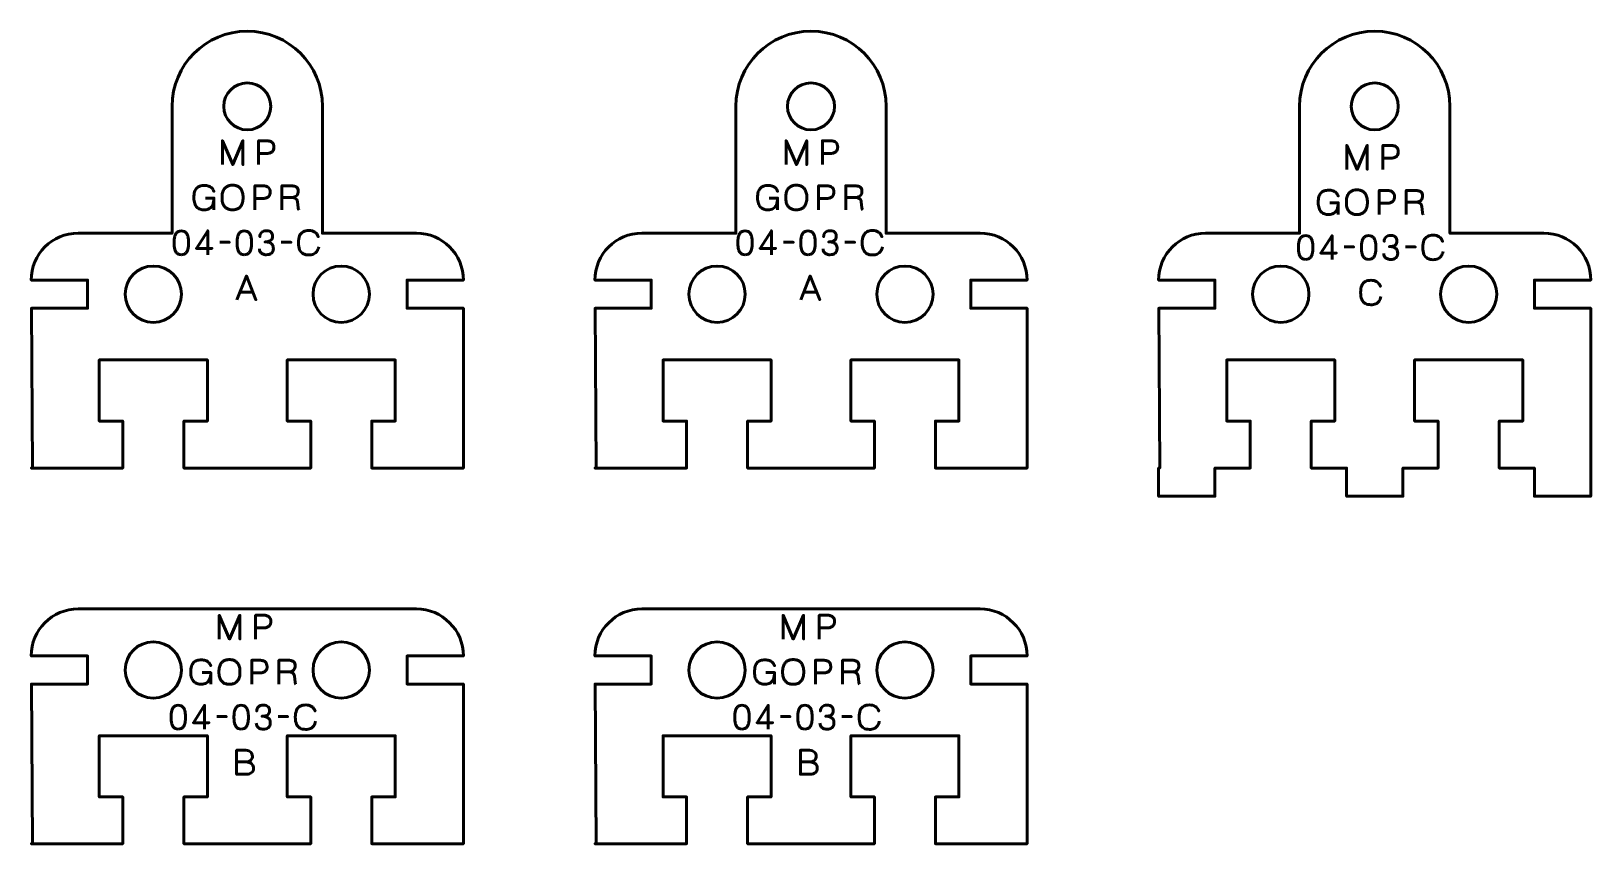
# Model space of a CAD drawing. Header units: centimetres. Extents: x -15.8 to 0.8, y -16 to -7.4.
import ezdxf

# ---------------------------------------------------------------- set-up
doc = ezdxf.new("R2010")
doc.units = ezdxf.units.CM
doc.header["$MEASUREMENT"] = 0
doc.layers.add('Layer 1', color=7, linetype='Continuous')

msp = doc.modelspace()

# ---------------------------------------------------------------- linework, layer by layer
at = {"layer": 'Layer 1', "color": 250, "lineweight": 53}
for points, knots in [([(-14.30001, -8.17579), (-14.30001, -8.17579), (-14.30002, -8.175), (-14.30002, -8.175), (-14.30002, -8.175), (-14.30002, -7.73325), (-13.94177, -7.375), (-13.50002, -7.375), (-13.50002, -7.375), (-13.05828, -7.375), (-12.70003, -7.73324), (-12.70002, -8.17498), (-12.70002, -8.17498), (-12.70002, -8.17498), (-12.70001, -8.17498), (-12.70001, -8.17498), (-12.70001, -8.17498), (-12.70001, -8.17498), (-12.70001, -9.52501), (-12.70001, -9.52501), (-12.70001, -9.52501), (-12.70001, -9.52501), (-11.7, -9.52501), (-11.7, -9.52501), (-11.7, -9.52501), (-11.42391, -9.52501), (-11.2, -9.74892), (-11.2, -10.02501), (-11.2, -10.02501), (-11.2, -10.02501), (-11.8, -10.02501), (-11.8, -10.02501), (-11.8, -10.02501), (-11.8, -10.02501), (-11.8, -10.32501), (-11.8, -10.32501), (-11.8, -10.32501), (-11.8, -10.32501), (-11.2, -10.32501), (-11.2, -10.32501), (-11.2, -10.32501), (-11.2, -10.32501), (-11.2, -12.02502), (-11.2, -12.02502), (-11.2, -12.02502), (-11.2, -12.02502), (-11.2, -12.02501), (-11.2, -12.02501), (-11.2, -12.02501), (-11.2, -12.02501), (-11.8, -12.02501), (-11.8, -12.02501), (-11.8, -12.02501), (-11.8, -12.02501), (-12.175, -12.02501), (-12.175, -12.02501), (-12.175, -12.02501), (-12.175, -12.02501), (-12.175, -11.52501), (-12.175, -11.52501), (-12.175, -11.52501), (-12.175, -11.52501), (-11.925, -11.525), (-11.925, -11.525), (-11.925, -11.525), (-11.925, -11.525), (-11.925, -10.87501), (-11.925, -10.87501), (-11.925, -10.87501), (-11.925, -10.87501), (-12.175, -10.87501), (-12.175, -10.87501), (-12.175, -10.87501), (-12.175, -10.87501), (-12.175, -10.87501), (-12.175, -10.87501), (-12.175, -10.87501), (-12.175, -10.87501), (-12.175, -10.87501), (-12.175, -10.87501), (-12.175, -10.87501), (-12.175, -10.87501), (-12.825, -10.87501), (-12.825, -10.87501), (-12.825, -10.87501), (-12.825, -10.87501), (-12.825, -10.87501), (-12.825, -10.87501), (-12.825, -10.87501), (-12.825, -10.87501), (-12.825, -10.87501), (-12.825, -10.87501), (-12.825, -10.87501), (-12.825, -10.87501), (-13.075, -10.87501), (-13.075, -10.87501), (-13.075, -10.87501), (-13.075, -10.87501), (-13.075, -11.525), (-13.075, -11.525), (-13.075, -11.525), (-13.075, -11.525), (-12.825, -11.52501), (-12.825, -11.52501), (-12.825, -11.52501), (-12.825, -11.52501), (-12.825, -12.02502), (-12.825, -12.02502), (-12.825, -12.02502), (-12.825, -12.02502), (-13.2, -12.02501), (-13.2, -12.02501), (-13.2, -12.02501), (-13.2, -12.02501), (-13.8, -12.02501), (-13.8, -12.02501), (-13.8, -12.02501), (-13.8, -12.02501), (-14.175, -12.02501), (-14.175, -12.02501), (-14.175, -12.02501), (-14.175, -12.02501), (-14.175, -11.52501), (-14.175, -11.52501), (-14.175, -11.52501), (-14.175, -11.52501), (-13.925, -11.525), (-13.925, -11.525), (-13.925, -11.525), (-13.925, -11.525), (-13.925, -10.87501), (-13.925, -10.87501), (-13.925, -10.87501), (-13.925, -10.87501), (-14.175, -10.87501), (-14.175, -10.87501), (-14.175, -10.87501), (-14.175, -10.87501), (-14.175, -10.87501), (-14.175, -10.87501), (-14.175, -10.87501), (-14.175, -10.87501), (-14.175, -10.87501), (-14.175, -10.87501), (-14.175, -10.87501), (-14.175, -10.87501), (-14.825, -10.87501), (-14.825, -10.87501), (-14.825, -10.87501), (-14.825, -10.87501), (-14.825, -10.87501), (-14.825, -10.87501), (-14.825, -10.87501), (-14.825, -10.87501), (-14.825, -10.87501), (-14.825, -10.87501), (-14.825, -10.87501), (-14.825, -10.87501), (-15.075, -10.87501), (-15.075, -10.87501), (-15.075, -10.87501), (-15.075, -10.87501), (-15.075, -11.525), (-15.075, -11.525), (-15.075, -11.525), (-15.075, -11.525), (-14.825, -11.52501), (-14.825, -11.52501), (-14.825, -11.52501), (-14.825, -11.52501), (-14.825, -12.02502), (-14.825, -12.02502), (-14.825, -12.02502), (-14.825, -12.02502), (-15.2, -12.02501), (-15.2, -12.02501), (-15.2, -12.02501), (-15.2, -12.02501), (-15.8, -12.02501), (-15.8, -12.02501), (-15.8, -12.02501), (-15.8, -12.02501), (-15.7875, -12.02501), (-15.7875, -12.02501), (-15.7875, -12.02501), (-15.7875, -12.02501), (-15.79812, -10.32501), (-15.79812, -10.32501), (-15.79812, -10.32501), (-15.79812, -10.32501), (-15.2, -10.32501), (-15.2, -10.32501), (-15.2, -10.32501), (-15.2, -10.32501), (-15.2, -10.02501), (-15.2, -10.02501), (-15.2, -10.02501), (-15.2, -10.02501), (-15.8, -10.02501), (-15.8, -10.02501), (-15.8, -10.02501), (-15.8, -9.74892), (-15.57609, -9.52501), (-15.3, -9.52501), (-15.3, -9.52501), (-15.3, -9.52501), (-14.30001, -9.52501), (-14.30001, -9.52501), (-14.30001, -9.52501), (-14.30001, -9.52501), (-14.30001, -8.17579), (-14.30001, -8.17579)], [0, 0, 0, 0, 0.01886792, 0.01886792, 0.01886792, 0.01886792, 0.03773585, 0.03773585, 0.03773585, 0.03773585, 0.05660377, 0.05660377, 0.05660377, 0.05660377, 0.0754717, 0.0754717, 0.0754717, 0.0754717, 0.09433962, 0.09433962, 0.09433962, 0.09433962, 0.11320755, 0.11320755, 0.11320755, 0.11320755, 0.13207547, 0.13207547, 0.13207547, 0.13207547, 0.1509434, 0.1509434, 0.1509434, 0.1509434, 0.16981132, 0.16981132, 0.16981132, 0.16981132, 0.18867925, 0.18867925, 0.18867925, 0.18867925, 0.20754717, 0.20754717, 0.20754717, 0.20754717, 0.22641509, 0.22641509, 0.22641509, 0.22641509, 0.24528302, 0.24528302, 0.24528302, 0.24528302, 0.26415094, 0.26415094, 0.26415094, 0.26415094, 0.28301887, 0.28301887, 0.28301887, 0.28301887, 0.30188679, 0.30188679, 0.30188679, 0.30188679, 0.32075472, 0.32075472, 0.32075472, 0.32075472, 0.33962264, 0.33962264, 0.33962264, 0.33962264, 0.35849057, 0.35849057, 0.35849057, 0.35849057, 0.37735849, 0.37735849, 0.37735849, 0.37735849, 0.39622642, 0.39622642, 0.39622642, 0.39622642, 0.41509434, 0.41509434, 0.41509434, 0.41509434, 0.43396226, 0.43396226, 0.43396226, 0.43396226, 0.45283019, 0.45283019, 0.45283019, 0.45283019, 0.47169811, 0.47169811, 0.47169811, 0.47169811, 0.49056604, 0.49056604, 0.49056604, 0.49056604, 0.50943396, 0.50943396, 0.50943396, 0.50943396, 0.52830189, 0.52830189, 0.52830189, 0.52830189, 0.54716981, 0.54716981, 0.54716981, 0.54716981, 0.56603774, 0.56603774, 0.56603774, 0.56603774, 0.58490566, 0.58490566, 0.58490566, 0.58490566, 0.60377358, 0.60377358, 0.60377358, 0.60377358, 0.62264151, 0.62264151, 0.62264151, 0.62264151, 0.64150943, 0.64150943, 0.64150943, 0.64150943, 0.66037736, 0.66037736, 0.66037736, 0.66037736, 0.67924528, 0.67924528, 0.67924528, 0.67924528, 0.69811321, 0.69811321, 0.69811321, 0.69811321, 0.71698113, 0.71698113, 0.71698113, 0.71698113, 0.73584906, 0.73584906, 0.73584906, 0.73584906, 0.75471698, 0.75471698, 0.75471698, 0.75471698, 0.77358491, 0.77358491, 0.77358491, 0.77358491, 0.79245283, 0.79245283, 0.79245283, 0.79245283, 0.81132075, 0.81132075, 0.81132075, 0.81132075, 0.83018868, 0.83018868, 0.83018868, 0.83018868, 0.8490566, 0.8490566, 0.8490566, 0.8490566, 0.86792453, 0.86792453, 0.86792453, 0.86792453, 0.88679245, 0.88679245, 0.88679245, 0.88679245, 0.90566038, 0.90566038, 0.90566038, 0.90566038, 0.9245283, 0.9245283, 0.9245283, 0.9245283, 0.94339623, 0.94339623, 0.94339623, 0.94339623, 0.96226415, 0.96226415, 0.96226415, 0.96226415, 0.98113208, 0.98113208, 0.98113208, 0.98113208, 1, 1, 1, 1]), ([(-8.30001, -8.17579), (-8.30001, -8.17579), (-8.30002, -8.175), (-8.30002, -8.175), (-8.30002, -8.175), (-8.30002, -7.73325), (-7.94177, -7.375), (-7.50002, -7.375), (-7.50002, -7.375), (-7.05828, -7.375), (-6.70003, -7.73324), (-6.70002, -8.17498), (-6.70002, -8.17498), (-6.70002, -8.17498), (-6.70001, -8.17498), (-6.70001, -8.17498), (-6.70001, -8.17498), (-6.70001, -8.17498), (-6.70001, -9.52501), (-6.70001, -9.52501), (-6.70001, -9.52501), (-6.70001, -9.52501), (-5.7, -9.52501), (-5.7, -9.52501), (-5.7, -9.52501), (-5.42391, -9.52501), (-5.2, -9.74892), (-5.2, -10.02501), (-5.2, -10.02501), (-5.2, -10.02501), (-5.8, -10.02501), (-5.8, -10.02501), (-5.8, -10.02501), (-5.8, -10.02501), (-5.8, -10.32501), (-5.8, -10.32501), (-5.8, -10.32501), (-5.8, -10.32501), (-5.2, -10.32501), (-5.2, -10.32501), (-5.2, -10.32501), (-5.2, -10.32501), (-5.2, -12.02502), (-5.2, -12.02502), (-5.2, -12.02502), (-5.2, -12.02502), (-5.2, -12.02501), (-5.2, -12.02501), (-5.2, -12.02501), (-5.2, -12.02501), (-5.8, -12.02501), (-5.8, -12.02501), (-5.8, -12.02501), (-5.8, -12.02501), (-6.175, -12.02501), (-6.175, -12.02501), (-6.175, -12.02501), (-6.175, -12.02501), (-6.175, -11.52501), (-6.175, -11.52501), (-6.175, -11.52501), (-6.175, -11.52501), (-5.925, -11.525), (-5.925, -11.525), (-5.925, -11.525), (-5.925, -11.525), (-5.925, -10.87501), (-5.925, -10.87501), (-5.925, -10.87501), (-5.925, -10.87501), (-6.175, -10.87501), (-6.175, -10.87501), (-6.175, -10.87501), (-6.175, -10.87501), (-6.175, -10.87501), (-6.175, -10.87501), (-6.175, -10.87501), (-6.175, -10.87501), (-6.175, -10.87501), (-6.175, -10.87501), (-6.175, -10.87501), (-6.175, -10.87501), (-6.825, -10.87501), (-6.825, -10.87501), (-6.825, -10.87501), (-6.825, -10.87501), (-6.825, -10.87501), (-6.825, -10.87501), (-6.825, -10.87501), (-6.825, -10.87501), (-6.825, -10.87501), (-6.825, -10.87501), (-6.825, -10.87501), (-6.825, -10.87501), (-7.075, -10.87501), (-7.075, -10.87501), (-7.075, -10.87501), (-7.075, -10.87501), (-7.075, -11.525), (-7.075, -11.525), (-7.075, -11.525), (-7.075, -11.525), (-6.825, -11.52501), (-6.825, -11.52501), (-6.825, -11.52501), (-6.825, -11.52501), (-6.825, -12.02502), (-6.825, -12.02502), (-6.825, -12.02502), (-6.825, -12.02502), (-7.2, -12.02501), (-7.2, -12.02501), (-7.2, -12.02501), (-7.2, -12.02501), (-7.8, -12.02501), (-7.8, -12.02501), (-7.8, -12.02501), (-7.8, -12.02501), (-8.175, -12.02501), (-8.175, -12.02501), (-8.175, -12.02501), (-8.175, -12.02501), (-8.175, -11.52501), (-8.175, -11.52501), (-8.175, -11.52501), (-8.175, -11.52501), (-7.925, -11.525), (-7.925, -11.525), (-7.925, -11.525), (-7.925, -11.525), (-7.925, -10.87501), (-7.925, -10.87501), (-7.925, -10.87501), (-7.925, -10.87501), (-8.175, -10.87501), (-8.175, -10.87501), (-8.175, -10.87501), (-8.175, -10.87501), (-8.175, -10.87501), (-8.175, -10.87501), (-8.175, -10.87501), (-8.175, -10.87501), (-8.175, -10.87501), (-8.175, -10.87501), (-8.175, -10.87501), (-8.175, -10.87501), (-8.825, -10.87501), (-8.825, -10.87501), (-8.825, -10.87501), (-8.825, -10.87501), (-8.825, -10.87501), (-8.825, -10.87501), (-8.825, -10.87501), (-8.825, -10.87501), (-8.825, -10.87501), (-8.825, -10.87501), (-8.825, -10.87501), (-8.825, -10.87501), (-9.075, -10.87501), (-9.075, -10.87501), (-9.075, -10.87501), (-9.075, -10.87501), (-9.075, -11.525), (-9.075, -11.525), (-9.075, -11.525), (-9.075, -11.525), (-8.825, -11.52501), (-8.825, -11.52501), (-8.825, -11.52501), (-8.825, -11.52501), (-8.825, -12.02502), (-8.825, -12.02502), (-8.825, -12.02502), (-8.825, -12.02502), (-9.2, -12.02501), (-9.2, -12.02501), (-9.2, -12.02501), (-9.2, -12.02501), (-9.8, -12.02501), (-9.8, -12.02501), (-9.8, -12.02501), (-9.8, -12.02501), (-9.7875, -12.02501), (-9.7875, -12.02501), (-9.7875, -12.02501), (-9.7875, -12.02501), (-9.79812, -10.32501), (-9.79812, -10.32501), (-9.79812, -10.32501), (-9.79812, -10.32501), (-9.2, -10.32501), (-9.2, -10.32501), (-9.2, -10.32501), (-9.2, -10.32501), (-9.2, -10.02501), (-9.2, -10.02501), (-9.2, -10.02501), (-9.2, -10.02501), (-9.8, -10.02501), (-9.8, -10.02501), (-9.8, -10.02501), (-9.8, -9.74892), (-9.57609, -9.52501), (-9.3, -9.52501), (-9.3, -9.52501), (-9.3, -9.52501), (-8.30001, -9.52501), (-8.30001, -9.52501), (-8.30001, -9.52501), (-8.30001, -9.52501), (-8.30001, -8.17579), (-8.30001, -8.17579)], [0, 0, 0, 0, 0.01886792, 0.01886792, 0.01886792, 0.01886792, 0.03773585, 0.03773585, 0.03773585, 0.03773585, 0.05660377, 0.05660377, 0.05660377, 0.05660377, 0.0754717, 0.0754717, 0.0754717, 0.0754717, 0.09433962, 0.09433962, 0.09433962, 0.09433962, 0.11320755, 0.11320755, 0.11320755, 0.11320755, 0.13207547, 0.13207547, 0.13207547, 0.13207547, 0.1509434, 0.1509434, 0.1509434, 0.1509434, 0.16981132, 0.16981132, 0.16981132, 0.16981132, 0.18867925, 0.18867925, 0.18867925, 0.18867925, 0.20754717, 0.20754717, 0.20754717, 0.20754717, 0.22641509, 0.22641509, 0.22641509, 0.22641509, 0.24528302, 0.24528302, 0.24528302, 0.24528302, 0.26415094, 0.26415094, 0.26415094, 0.26415094, 0.28301887, 0.28301887, 0.28301887, 0.28301887, 0.30188679, 0.30188679, 0.30188679, 0.30188679, 0.32075472, 0.32075472, 0.32075472, 0.32075472, 0.33962264, 0.33962264, 0.33962264, 0.33962264, 0.35849057, 0.35849057, 0.35849057, 0.35849057, 0.37735849, 0.37735849, 0.37735849, 0.37735849, 0.39622642, 0.39622642, 0.39622642, 0.39622642, 0.41509434, 0.41509434, 0.41509434, 0.41509434, 0.43396226, 0.43396226, 0.43396226, 0.43396226, 0.45283019, 0.45283019, 0.45283019, 0.45283019, 0.47169811, 0.47169811, 0.47169811, 0.47169811, 0.49056604, 0.49056604, 0.49056604, 0.49056604, 0.50943396, 0.50943396, 0.50943396, 0.50943396, 0.52830189, 0.52830189, 0.52830189, 0.52830189, 0.54716981, 0.54716981, 0.54716981, 0.54716981, 0.56603774, 0.56603774, 0.56603774, 0.56603774, 0.58490566, 0.58490566, 0.58490566, 0.58490566, 0.60377358, 0.60377358, 0.60377358, 0.60377358, 0.62264151, 0.62264151, 0.62264151, 0.62264151, 0.64150943, 0.64150943, 0.64150943, 0.64150943, 0.66037736, 0.66037736, 0.66037736, 0.66037736, 0.67924528, 0.67924528, 0.67924528, 0.67924528, 0.69811321, 0.69811321, 0.69811321, 0.69811321, 0.71698113, 0.71698113, 0.71698113, 0.71698113, 0.73584906, 0.73584906, 0.73584906, 0.73584906, 0.75471698, 0.75471698, 0.75471698, 0.75471698, 0.77358491, 0.77358491, 0.77358491, 0.77358491, 0.79245283, 0.79245283, 0.79245283, 0.79245283, 0.81132075, 0.81132075, 0.81132075, 0.81132075, 0.83018868, 0.83018868, 0.83018868, 0.83018868, 0.8490566, 0.8490566, 0.8490566, 0.8490566, 0.86792453, 0.86792453, 0.86792453, 0.86792453, 0.88679245, 0.88679245, 0.88679245, 0.88679245, 0.90566038, 0.90566038, 0.90566038, 0.90566038, 0.9245283, 0.9245283, 0.9245283, 0.9245283, 0.94339623, 0.94339623, 0.94339623, 0.94339623, 0.96226415, 0.96226415, 0.96226415, 0.96226415, 0.98113208, 0.98113208, 0.98113208, 0.98113208, 1, 1, 1, 1]), ([(-2.30001, -8.17579), (-2.30001, -8.17579), (-2.30002, -8.175), (-2.30002, -8.175), (-2.30002, -8.175), (-2.30002, -7.73325), (-1.94177, -7.375), (-1.50002, -7.375), (-1.50002, -7.375), (-1.05828, -7.375), (-0.70003, -7.73324), (-0.70002, -8.17498), (-0.70002, -8.17498), (-0.70002, -8.17498), (-0.70001, -8.17498), (-0.70001, -8.17498), (-0.70001, -8.17498), (-0.70001, -8.17498), (-0.70001, -9.52501), (-0.70001, -9.52501), (-0.70001, -9.52501), (-0.70001, -9.52501), (0.3, -9.52501), (0.3, -9.52501), (0.3, -9.52501), (0.57609, -9.52501), (0.8, -9.74892), (0.8, -10.02501), (0.8, -10.02501), (0.8, -10.02501), (0.2, -10.02501), (0.2, -10.02501), (0.2, -10.02501), (0.2, -10.02501), (0.2, -10.32501), (0.2, -10.32501), (0.2, -10.32501), (0.2, -10.32501), (0.8, -10.32501), (0.8, -10.32501), (0.8, -10.32501), (0.8, -10.32501), (0.8, -12.02502), (0.8, -12.02502), (0.8, -12.02502), (0.8, -12.02502), (0.8, -12.02501), (0.8, -12.02501), (0.8, -12.02501), (0.8, -12.02501), (0.8, -12.32501), (0.8, -12.32501), (0.8, -12.32501), (0.8, -12.32501), (0.2, -12.32501), (0.2, -12.32501), (0.2, -12.32501), (0.2, -12.32501), (0.2, -12.02501), (0.2, -12.02501), (0.2, -12.02501), (0.2, -12.02501), (-0.175, -12.02501), (-0.175, -12.02501), (-0.175, -12.02501), (-0.175, -12.02501), (-0.175, -11.52501), (-0.175, -11.52501), (-0.175, -11.52501), (-0.175, -11.52501), (0.075, -11.525), (0.075, -11.525), (0.075, -11.525), (0.075, -11.525), (0.075, -10.87501), (0.075, -10.87501), (0.075, -10.87501), (0.075, -10.87501), (-0.175, -10.87501), (-0.175, -10.87501), (-0.175, -10.87501), (-0.175, -10.87501), (-0.175, -10.87501), (-0.175, -10.87501), (-0.175, -10.87501), (-0.175, -10.87501), (-0.175, -10.87501), (-0.175, -10.87501), (-0.175, -10.87501), (-0.175, -10.87501), (-0.825, -10.87501), (-0.825, -10.87501), (-0.825, -10.87501), (-0.825, -10.87501), (-0.825, -10.87501), (-0.825, -10.87501), (-0.825, -10.87501), (-0.825, -10.87501), (-0.825, -10.87501), (-0.825, -10.87501), (-0.825, -10.87501), (-0.825, -10.87501), (-1.075, -10.87501), (-1.075, -10.87501), (-1.075, -10.87501), (-1.075, -10.87501), (-1.075, -11.525), (-1.075, -11.525), (-1.075, -11.525), (-1.075, -11.525), (-0.825, -11.52501), (-0.825, -11.52501), (-0.825, -11.52501), (-0.825, -11.52501), (-0.825, -12.02502), (-0.825, -12.02502), (-0.825, -12.02502), (-0.825, -12.02502), (-1.2, -12.02501), (-1.2, -12.02501), (-1.2, -12.02501), (-1.2, -12.02501), (-1.2, -12.32501), (-1.2, -12.32501), (-1.2, -12.32501), (-1.2, -12.32501), (-1.8, -12.32501), (-1.8, -12.32501), (-1.8, -12.32501), (-1.8, -12.32501), (-1.8, -12.02501), (-1.8, -12.02501), (-1.8, -12.02501), (-1.8, -12.02501), (-2.175, -12.02501), (-2.175, -12.02501), (-2.175, -12.02501), (-2.175, -12.02501), (-2.175, -11.52501), (-2.175, -11.52501), (-2.175, -11.52501), (-2.175, -11.52501), (-1.925, -11.525), (-1.925, -11.525), (-1.925, -11.525), (-1.925, -11.525), (-1.925, -10.87501), (-1.925, -10.87501), (-1.925, -10.87501), (-1.925, -10.87501), (-2.175, -10.87501), (-2.175, -10.87501), (-2.175, -10.87501), (-2.175, -10.87501), (-2.175, -10.87501), (-2.175, -10.87501), (-2.175, -10.87501), (-2.175, -10.87501), (-2.175, -10.87501), (-2.175, -10.87501), (-2.175, -10.87501), (-2.175, -10.87501), (-2.825, -10.87501), (-2.825, -10.87501), (-2.825, -10.87501), (-2.825, -10.87501), (-2.825, -10.87501), (-2.825, -10.87501), (-2.825, -10.87501), (-2.825, -10.87501), (-2.825, -10.87501), (-2.825, -10.87501), (-2.825, -10.87501), (-2.825, -10.87501), (-3.075, -10.87501), (-3.075, -10.87501), (-3.075, -10.87501), (-3.075, -10.87501), (-3.075, -11.525), (-3.075, -11.525), (-3.075, -11.525), (-3.075, -11.525), (-2.825, -11.52501), (-2.825, -11.52501), (-2.825, -11.52501), (-2.825, -11.52501), (-2.825, -12.02502), (-2.825, -12.02502), (-2.825, -12.02502), (-2.825, -12.02502), (-3.2, -12.02501), (-3.2, -12.02501), (-3.2, -12.02501), (-3.2, -12.02501), (-3.2, -12.32501), (-3.2, -12.32501), (-3.2, -12.32501), (-3.2, -12.32501), (-3.8, -12.32501), (-3.8, -12.32501), (-3.8, -12.32501), (-3.8, -12.32501), (-3.8, -12.02501), (-3.8, -12.02501), (-3.8, -12.02501), (-3.8, -12.02501), (-3.7875, -12.02501), (-3.7875, -12.02501), (-3.7875, -12.02501), (-3.7875, -12.02501), (-3.79812, -10.32501), (-3.79812, -10.32501), (-3.79812, -10.32501), (-3.79812, -10.32501), (-3.2, -10.32501), (-3.2, -10.32501), (-3.2, -10.32501), (-3.2, -10.32501), (-3.2, -10.02501), (-3.2, -10.02501), (-3.2, -10.02501), (-3.2, -10.02501), (-3.8, -10.02501), (-3.8, -10.02501), (-3.8, -10.02501), (-3.8, -9.74892), (-3.57609, -9.52501), (-3.3, -9.52501), (-3.3, -9.52501), (-3.3, -9.52501), (-2.30001, -9.52501), (-2.30001, -9.52501), (-2.30001, -9.52501), (-2.30001, -9.52501), (-2.30001, -8.17579), (-2.30001, -8.17579)], [0, 0, 0, 0, 0.01694915, 0.01694915, 0.01694915, 0.01694915, 0.03389831, 0.03389831, 0.03389831, 0.03389831, 0.05084746, 0.05084746, 0.05084746, 0.05084746, 0.06779661, 0.06779661, 0.06779661, 0.06779661, 0.08474576, 0.08474576, 0.08474576, 0.08474576, 0.10169492, 0.10169492, 0.10169492, 0.10169492, 0.11864407, 0.11864407, 0.11864407, 0.11864407, 0.13559322, 0.13559322, 0.13559322, 0.13559322, 0.15254237, 0.15254237, 0.15254237, 0.15254237, 0.16949153, 0.16949153, 0.16949153, 0.16949153, 0.18644068, 0.18644068, 0.18644068, 0.18644068, 0.20338983, 0.20338983, 0.20338983, 0.20338983, 0.22033898, 0.22033898, 0.22033898, 0.22033898, 0.23728814, 0.23728814, 0.23728814, 0.23728814, 0.25423729, 0.25423729, 0.25423729, 0.25423729, 0.27118644, 0.27118644, 0.27118644, 0.27118644, 0.28813559, 0.28813559, 0.28813559, 0.28813559, 0.30508475, 0.30508475, 0.30508475, 0.30508475, 0.3220339, 0.3220339, 0.3220339, 0.3220339, 0.33898305, 0.33898305, 0.33898305, 0.33898305, 0.3559322, 0.3559322, 0.3559322, 0.3559322, 0.37288136, 0.37288136, 0.37288136, 0.37288136, 0.38983051, 0.38983051, 0.38983051, 0.38983051, 0.40677966, 0.40677966, 0.40677966, 0.40677966, 0.42372881, 0.42372881, 0.42372881, 0.42372881, 0.44067797, 0.44067797, 0.44067797, 0.44067797, 0.45762712, 0.45762712, 0.45762712, 0.45762712, 0.47457627, 0.47457627, 0.47457627, 0.47457627, 0.49152542, 0.49152542, 0.49152542, 0.49152542, 0.50847458, 0.50847458, 0.50847458, 0.50847458, 0.52542373, 0.52542373, 0.52542373, 0.52542373, 0.54237288, 0.54237288, 0.54237288, 0.54237288, 0.55932203, 0.55932203, 0.55932203, 0.55932203, 0.57627119, 0.57627119, 0.57627119, 0.57627119, 0.59322034, 0.59322034, 0.59322034, 0.59322034, 0.61016949, 0.61016949, 0.61016949, 0.61016949, 0.62711864, 0.62711864, 0.62711864, 0.62711864, 0.6440678, 0.6440678, 0.6440678, 0.6440678, 0.66101695, 0.66101695, 0.66101695, 0.66101695, 0.6779661, 0.6779661, 0.6779661, 0.6779661, 0.69491525, 0.69491525, 0.69491525, 0.69491525, 0.71186441, 0.71186441, 0.71186441, 0.71186441, 0.72881356, 0.72881356, 0.72881356, 0.72881356, 0.74576271, 0.74576271, 0.74576271, 0.74576271, 0.76271186, 0.76271186, 0.76271186, 0.76271186, 0.77966102, 0.77966102, 0.77966102, 0.77966102, 0.79661017, 0.79661017, 0.79661017, 0.79661017, 0.81355932, 0.81355932, 0.81355932, 0.81355932, 0.83050847, 0.83050847, 0.83050847, 0.83050847, 0.84745763, 0.84745763, 0.84745763, 0.84745763, 0.86440678, 0.86440678, 0.86440678, 0.86440678, 0.88135593, 0.88135593, 0.88135593, 0.88135593, 0.89830508, 0.89830508, 0.89830508, 0.89830508, 0.91525424, 0.91525424, 0.91525424, 0.91525424, 0.93220339, 0.93220339, 0.93220339, 0.93220339, 0.94915254, 0.94915254, 0.94915254, 0.94915254, 0.96610169, 0.96610169, 0.96610169, 0.96610169, 0.98305085, 0.98305085, 0.98305085, 0.98305085, 1, 1, 1, 1]), ([(-13.50002, -8.425), (-13.63807, -8.425), (-13.75002, -8.31305), (-13.75002, -8.175), (-13.75002, -8.175), (-13.75002, -8.03695), (-13.63807, -7.925), (-13.50002, -7.925), (-13.50002, -7.925), (-13.36197, -7.925), (-13.25002, -8.03695), (-13.25002, -8.175), (-13.25002, -8.175), (-13.25002, -8.31305), (-13.36197, -8.425), (-13.50002, -8.425)], [0, 0, 0, 0, 0.25, 0.25, 0.25, 0.25, 0.5, 0.5, 0.5, 0.5, 0.75, 0.75, 0.75, 0.75, 1, 1, 1, 1]), ([(-7.50002, -8.425), (-7.63807, -8.425), (-7.75002, -8.31305), (-7.75002, -8.175), (-7.75002, -8.175), (-7.75002, -8.03695), (-7.63807, -7.925), (-7.50002, -7.925), (-7.50002, -7.925), (-7.36197, -7.925), (-7.25002, -8.03695), (-7.25002, -8.175), (-7.25002, -8.175), (-7.25002, -8.31305), (-7.36197, -8.425), (-7.50002, -8.425)], [0, 0, 0, 0, 0.25, 0.25, 0.25, 0.25, 0.5, 0.5, 0.5, 0.5, 0.75, 0.75, 0.75, 0.75, 1, 1, 1, 1]), ([(-1.50002, -8.425), (-1.63807, -8.425), (-1.75002, -8.31305), (-1.75002, -8.175), (-1.75002, -8.175), (-1.75002, -8.03695), (-1.63807, -7.925), (-1.50002, -7.925), (-1.50002, -7.925), (-1.36197, -7.925), (-1.25002, -8.03695), (-1.25002, -8.175), (-1.25002, -8.175), (-1.25002, -8.31305), (-1.36197, -8.425), (-1.50002, -8.425)], [0, 0, 0, 0, 0.25, 0.25, 0.25, 0.25, 0.5, 0.5, 0.5, 0.5, 0.75, 0.75, 0.75, 0.75, 1, 1, 1, 1]), ([(-14.2, -10.17501), (-14.2, -10.34067), (-14.33434, -10.47501), (-14.5, -10.47501), (-14.5, -10.47501), (-14.66566, -10.47501), (-14.8, -10.34067), (-14.8, -10.17501), (-14.8, -10.17501), (-14.8, -10.00935), (-14.66566, -9.87501), (-14.5, -9.87501), (-14.5, -9.87501), (-14.33434, -9.87501), (-14.2, -10.00935), (-14.2, -10.17501)], [0, 0, 0, 0, 0.25, 0.25, 0.25, 0.25, 0.5, 0.5, 0.5, 0.5, 0.75, 0.75, 0.75, 0.75, 1, 1, 1, 1]), ([(-12.2, -10.17501), (-12.2, -10.34067), (-12.33434, -10.47501), (-12.5, -10.47501), (-12.5, -10.47501), (-12.66566, -10.47501), (-12.8, -10.34067), (-12.8, -10.17501), (-12.8, -10.17501), (-12.8, -10.00935), (-12.66566, -9.87501), (-12.5, -9.87501), (-12.5, -9.87501), (-12.33434, -9.87501), (-12.2, -10.00935), (-12.2, -10.17501)], [0, 0, 0, 0, 0.25, 0.25, 0.25, 0.25, 0.5, 0.5, 0.5, 0.5, 0.75, 0.75, 0.75, 0.75, 1, 1, 1, 1]), ([(-8.2, -10.17501), (-8.2, -10.34067), (-8.33434, -10.47501), (-8.5, -10.47501), (-8.5, -10.47501), (-8.66566, -10.47501), (-8.8, -10.34067), (-8.8, -10.17501), (-8.8, -10.17501), (-8.8, -10.00935), (-8.66566, -9.87501), (-8.5, -9.87501), (-8.5, -9.87501), (-8.33434, -9.87501), (-8.2, -10.00935), (-8.2, -10.17501)], [0, 0, 0, 0, 0.25, 0.25, 0.25, 0.25, 0.5, 0.5, 0.5, 0.5, 0.75, 0.75, 0.75, 0.75, 1, 1, 1, 1]), ([(-6.2, -10.17501), (-6.2, -10.34067), (-6.33434, -10.47501), (-6.5, -10.47501), (-6.5, -10.47501), (-6.66566, -10.47501), (-6.8, -10.34067), (-6.8, -10.17501), (-6.8, -10.17501), (-6.8, -10.00935), (-6.66566, -9.87501), (-6.5, -9.87501), (-6.5, -9.87501), (-6.33434, -9.87501), (-6.2, -10.00935), (-6.2, -10.17501)], [0, 0, 0, 0, 0.25, 0.25, 0.25, 0.25, 0.5, 0.5, 0.5, 0.5, 0.75, 0.75, 0.75, 0.75, 1, 1, 1, 1]), ([(-2.2, -10.17501), (-2.2, -10.34067), (-2.33434, -10.47501), (-2.5, -10.47501), (-2.5, -10.47501), (-2.66566, -10.47501), (-2.8, -10.34067), (-2.8, -10.17501), (-2.8, -10.17501), (-2.8, -10.00935), (-2.66566, -9.87501), (-2.5, -9.87501), (-2.5, -9.87501), (-2.33434, -9.87501), (-2.2, -10.00935), (-2.2, -10.17501)], [0, 0, 0, 0, 0.25, 0.25, 0.25, 0.25, 0.5, 0.5, 0.5, 0.5, 0.75, 0.75, 0.75, 0.75, 1, 1, 1, 1]), ([(-0.2, -10.17501), (-0.2, -10.34067), (-0.33434, -10.47501), (-0.5, -10.47501), (-0.5, -10.47501), (-0.66566, -10.47501), (-0.8, -10.34067), (-0.8, -10.17501), (-0.8, -10.17501), (-0.8, -10.00935), (-0.66566, -9.87501), (-0.5, -9.87501), (-0.5, -9.87501), (-0.33434, -9.87501), (-0.2, -10.00935), (-0.2, -10.17501)], [0, 0, 0, 0, 0.25, 0.25, 0.25, 0.25, 0.5, 0.5, 0.5, 0.5, 0.75, 0.75, 0.75, 0.75, 1, 1, 1, 1]), ([(-11.7, -13.52501), (-11.42391, -13.52501), (-11.2, -13.74892), (-11.2, -14.02501), (-11.2, -14.02501), (-11.2, -14.02501), (-11.8, -14.02501), (-11.8, -14.02501), (-11.8, -14.02501), (-11.8, -14.02501), (-11.8, -14.32501), (-11.8, -14.32501), (-11.8, -14.32501), (-11.8, -14.32501), (-11.2, -14.32501), (-11.2, -14.32501), (-11.2, -14.32501), (-11.2, -14.32501), (-11.2, -16.02502), (-11.2, -16.02502), (-11.2, -16.02502), (-11.2, -16.02502), (-11.2, -16.02501), (-11.2, -16.02501), (-11.2, -16.02501), (-11.2, -16.02501), (-11.8, -16.02501), (-11.8, -16.02501), (-11.8, -16.02501), (-11.8, -16.02501), (-12.175, -16.02501), (-12.175, -16.02501), (-12.175, -16.02501), (-12.175, -16.02501), (-12.175, -15.52501), (-12.175, -15.52501), (-12.175, -15.52501), (-12.175, -15.52501), (-11.925, -15.525), (-11.925, -15.525), (-11.925, -15.525), (-11.925, -15.525), (-11.925, -14.87501), (-11.925, -14.87501), (-11.925, -14.87501), (-11.925, -14.87501), (-12.175, -14.87501), (-12.175, -14.87501), (-12.175, -14.87501), (-12.175, -14.87501), (-12.175, -14.87501), (-12.175, -14.87501), (-12.175, -14.87501), (-12.175, -14.87501), (-12.175, -14.87501), (-12.175, -14.87501), (-12.175, -14.87501), (-12.175, -14.87501), (-12.825, -14.87501), (-12.825, -14.87501), (-12.825, -14.87501), (-12.825, -14.87501), (-12.825, -14.87501), (-12.825, -14.87501), (-12.825, -14.87501), (-12.825, -14.87501), (-12.825, -14.87501), (-12.825, -14.87501), (-12.825, -14.87501), (-12.825, -14.87501), (-13.075, -14.87501), (-13.075, -14.87501), (-13.075, -14.87501), (-13.075, -14.87501), (-13.075, -15.525), (-13.075, -15.525), (-13.075, -15.525), (-13.075, -15.525), (-12.825, -15.52501), (-12.825, -15.52501), (-12.825, -15.52501), (-12.825, -15.52501), (-12.825, -16.02502), (-12.825, -16.02502), (-12.825, -16.02502), (-12.825, -16.02502), (-13.2, -16.02501), (-13.2, -16.02501), (-13.2, -16.02501), (-13.2, -16.02501), (-13.8, -16.02501), (-13.8, -16.02501), (-13.8, -16.02501), (-13.8, -16.02501), (-14.175, -16.02501), (-14.175, -16.02501), (-14.175, -16.02501), (-14.175, -16.02501), (-14.175, -15.52501), (-14.175, -15.52501), (-14.175, -15.52501), (-14.175, -15.52501), (-13.925, -15.525), (-13.925, -15.525), (-13.925, -15.525), (-13.925, -15.525), (-13.925, -14.87501), (-13.925, -14.87501), (-13.925, -14.87501), (-13.925, -14.87501), (-14.175, -14.87501), (-14.175, -14.87501), (-14.175, -14.87501), (-14.175, -14.87501), (-14.175, -14.87501), (-14.175, -14.87501), (-14.175, -14.87501), (-14.175, -14.87501), (-14.175, -14.87501), (-14.175, -14.87501), (-14.175, -14.87501), (-14.175, -14.87501), (-14.825, -14.87501), (-14.825, -14.87501), (-14.825, -14.87501), (-14.825, -14.87501), (-14.825, -14.87501), (-14.825, -14.87501), (-14.825, -14.87501), (-14.825, -14.87501), (-14.825, -14.87501), (-14.825, -14.87501), (-14.825, -14.87501), (-14.825, -14.87501), (-15.075, -14.87501), (-15.075, -14.87501), (-15.075, -14.87501), (-15.075, -14.87501), (-15.075, -15.525), (-15.075, -15.525), (-15.075, -15.525), (-15.075, -15.525), (-14.825, -15.52501), (-14.825, -15.52501), (-14.825, -15.52501), (-14.825, -15.52501), (-14.825, -16.02502), (-14.825, -16.02502), (-14.825, -16.02502), (-14.825, -16.02502), (-15.2, -16.02501), (-15.2, -16.02501), (-15.2, -16.02501), (-15.2, -16.02501), (-15.8, -16.02501), (-15.8, -16.02501), (-15.8, -16.02501), (-15.8, -16.02501), (-15.7875, -16.02501), (-15.7875, -16.02501), (-15.7875, -16.02501), (-15.7875, -16.02501), (-15.79812, -14.32501), (-15.79812, -14.32501), (-15.79812, -14.32501), (-15.79812, -14.32501), (-15.2, -14.32501), (-15.2, -14.32501), (-15.2, -14.32501), (-15.2, -14.32501), (-15.2, -14.02501), (-15.2, -14.02501), (-15.2, -14.02501), (-15.2, -14.02501), (-15.8, -14.02501), (-15.8, -14.02501), (-15.8, -14.02501), (-15.8, -13.74892), (-15.57609, -13.52501), (-15.3, -13.52501), (-15.3, -13.52501), (-12.62024, -13.52501), (-14.37973, -13.52501), (-11.7, -13.52501)], [0, 0, 0, 0, 0.02173913, 0.02173913, 0.02173913, 0.02173913, 0.04347826, 0.04347826, 0.04347826, 0.04347826, 0.06521739, 0.06521739, 0.06521739, 0.06521739, 0.08695652, 0.08695652, 0.08695652, 0.08695652, 0.10869565, 0.10869565, 0.10869565, 0.10869565, 0.13043478, 0.13043478, 0.13043478, 0.13043478, 0.15217391, 0.15217391, 0.15217391, 0.15217391, 0.17391304, 0.17391304, 0.17391304, 0.17391304, 0.19565217, 0.19565217, 0.19565217, 0.19565217, 0.2173913, 0.2173913, 0.2173913, 0.2173913, 0.23913043, 0.23913043, 0.23913043, 0.23913043, 0.26086957, 0.26086957, 0.26086957, 0.26086957, 0.2826087, 0.2826087, 0.2826087, 0.2826087, 0.30434783, 0.30434783, 0.30434783, 0.30434783, 0.32608696, 0.32608696, 0.32608696, 0.32608696, 0.34782609, 0.34782609, 0.34782609, 0.34782609, 0.36956522, 0.36956522, 0.36956522, 0.36956522, 0.39130435, 0.39130435, 0.39130435, 0.39130435, 0.41304348, 0.41304348, 0.41304348, 0.41304348, 0.43478261, 0.43478261, 0.43478261, 0.43478261, 0.45652174, 0.45652174, 0.45652174, 0.45652174, 0.47826087, 0.47826087, 0.47826087, 0.47826087, 0.5, 0.5, 0.5, 0.5, 0.52173913, 0.52173913, 0.52173913, 0.52173913, 0.54347826, 0.54347826, 0.54347826, 0.54347826, 0.56521739, 0.56521739, 0.56521739, 0.56521739, 0.58695652, 0.58695652, 0.58695652, 0.58695652, 0.60869565, 0.60869565, 0.60869565, 0.60869565, 0.63043478, 0.63043478, 0.63043478, 0.63043478, 0.65217391, 0.65217391, 0.65217391, 0.65217391, 0.67391304, 0.67391304, 0.67391304, 0.67391304, 0.69565217, 0.69565217, 0.69565217, 0.69565217, 0.7173913, 0.7173913, 0.7173913, 0.7173913, 0.73913043, 0.73913043, 0.73913043, 0.73913043, 0.76086957, 0.76086957, 0.76086957, 0.76086957, 0.7826087, 0.7826087, 0.7826087, 0.7826087, 0.80434783, 0.80434783, 0.80434783, 0.80434783, 0.82608696, 0.82608696, 0.82608696, 0.82608696, 0.84782609, 0.84782609, 0.84782609, 0.84782609, 0.86956522, 0.86956522, 0.86956522, 0.86956522, 0.89130435, 0.89130435, 0.89130435, 0.89130435, 0.91304348, 0.91304348, 0.91304348, 0.91304348, 0.93478261, 0.93478261, 0.93478261, 0.93478261, 0.95652174, 0.95652174, 0.95652174, 0.95652174, 0.97826087, 0.97826087, 0.97826087, 0.97826087, 1, 1, 1, 1]), ([(-5.7, -13.52501), (-5.42391, -13.52501), (-5.2, -13.74892), (-5.2, -14.02501), (-5.2, -14.02501), (-5.2, -14.02501), (-5.8, -14.02501), (-5.8, -14.02501), (-5.8, -14.02501), (-5.8, -14.02501), (-5.8, -14.32501), (-5.8, -14.32501), (-5.8, -14.32501), (-5.8, -14.32501), (-5.2, -14.32501), (-5.2, -14.32501), (-5.2, -14.32501), (-5.2, -14.32501), (-5.2, -16.02502), (-5.2, -16.02502), (-5.2, -16.02502), (-5.2, -16.02502), (-5.2, -16.02501), (-5.2, -16.02501), (-5.2, -16.02501), (-5.2, -16.02501), (-5.8, -16.02501), (-5.8, -16.02501), (-5.8, -16.02501), (-5.8, -16.02501), (-6.175, -16.02501), (-6.175, -16.02501), (-6.175, -16.02501), (-6.175, -16.02501), (-6.175, -15.52501), (-6.175, -15.52501), (-6.175, -15.52501), (-6.175, -15.52501), (-5.925, -15.525), (-5.925, -15.525), (-5.925, -15.525), (-5.925, -15.525), (-5.925, -14.87501), (-5.925, -14.87501), (-5.925, -14.87501), (-5.925, -14.87501), (-6.175, -14.87501), (-6.175, -14.87501), (-6.175, -14.87501), (-6.175, -14.87501), (-6.175, -14.87501), (-6.175, -14.87501), (-6.175, -14.87501), (-6.175, -14.87501), (-6.175, -14.87501), (-6.175, -14.87501), (-6.175, -14.87501), (-6.175, -14.87501), (-6.825, -14.87501), (-6.825, -14.87501), (-6.825, -14.87501), (-6.825, -14.87501), (-6.825, -14.87501), (-6.825, -14.87501), (-6.825, -14.87501), (-6.825, -14.87501), (-6.825, -14.87501), (-6.825, -14.87501), (-6.825, -14.87501), (-6.825, -14.87501), (-7.075, -14.87501), (-7.075, -14.87501), (-7.075, -14.87501), (-7.075, -14.87501), (-7.075, -15.525), (-7.075, -15.525), (-7.075, -15.525), (-7.075, -15.525), (-6.825, -15.52501), (-6.825, -15.52501), (-6.825, -15.52501), (-6.825, -15.52501), (-6.825, -16.02502), (-6.825, -16.02502), (-6.825, -16.02502), (-6.825, -16.02502), (-7.2, -16.02501), (-7.2, -16.02501), (-7.2, -16.02501), (-7.2, -16.02501), (-7.8, -16.02501), (-7.8, -16.02501), (-7.8, -16.02501), (-7.8, -16.02501), (-8.175, -16.02501), (-8.175, -16.02501), (-8.175, -16.02501), (-8.175, -16.02501), (-8.175, -15.52501), (-8.175, -15.52501), (-8.175, -15.52501), (-8.175, -15.52501), (-7.925, -15.525), (-7.925, -15.525), (-7.925, -15.525), (-7.925, -15.525), (-7.925, -14.87501), (-7.925, -14.87501), (-7.925, -14.87501), (-7.925, -14.87501), (-8.175, -14.87501), (-8.175, -14.87501), (-8.175, -14.87501), (-8.175, -14.87501), (-8.175, -14.87501), (-8.175, -14.87501), (-8.175, -14.87501), (-8.175, -14.87501), (-8.175, -14.87501), (-8.175, -14.87501), (-8.175, -14.87501), (-8.175, -14.87501), (-8.825, -14.87501), (-8.825, -14.87501), (-8.825, -14.87501), (-8.825, -14.87501), (-8.825, -14.87501), (-8.825, -14.87501), (-8.825, -14.87501), (-8.825, -14.87501), (-8.825, -14.87501), (-8.825, -14.87501), (-8.825, -14.87501), (-8.825, -14.87501), (-9.075, -14.87501), (-9.075, -14.87501), (-9.075, -14.87501), (-9.075, -14.87501), (-9.075, -15.525), (-9.075, -15.525), (-9.075, -15.525), (-9.075, -15.525), (-8.825, -15.52501), (-8.825, -15.52501), (-8.825, -15.52501), (-8.825, -15.52501), (-8.825, -16.02502), (-8.825, -16.02502), (-8.825, -16.02502), (-8.825, -16.02502), (-9.2, -16.02501), (-9.2, -16.02501), (-9.2, -16.02501), (-9.2, -16.02501), (-9.8, -16.02501), (-9.8, -16.02501), (-9.8, -16.02501), (-9.8, -16.02501), (-9.7875, -16.02501), (-9.7875, -16.02501), (-9.7875, -16.02501), (-9.7875, -16.02501), (-9.79812, -14.32501), (-9.79812, -14.32501), (-9.79812, -14.32501), (-9.79812, -14.32501), (-9.2, -14.32501), (-9.2, -14.32501), (-9.2, -14.32501), (-9.2, -14.32501), (-9.2, -14.02501), (-9.2, -14.02501), (-9.2, -14.02501), (-9.2, -14.02501), (-9.8, -14.02501), (-9.8, -14.02501), (-9.8, -14.02501), (-9.8, -13.74892), (-9.57609, -13.52501), (-9.3, -13.52501), (-9.3, -13.52501), (-6.62024, -13.52501), (-8.37973, -13.52501), (-5.7, -13.52501)], [0, 0, 0, 0, 0.02173913, 0.02173913, 0.02173913, 0.02173913, 0.04347826, 0.04347826, 0.04347826, 0.04347826, 0.06521739, 0.06521739, 0.06521739, 0.06521739, 0.08695652, 0.08695652, 0.08695652, 0.08695652, 0.10869565, 0.10869565, 0.10869565, 0.10869565, 0.13043478, 0.13043478, 0.13043478, 0.13043478, 0.15217391, 0.15217391, 0.15217391, 0.15217391, 0.17391304, 0.17391304, 0.17391304, 0.17391304, 0.19565217, 0.19565217, 0.19565217, 0.19565217, 0.2173913, 0.2173913, 0.2173913, 0.2173913, 0.23913043, 0.23913043, 0.23913043, 0.23913043, 0.26086957, 0.26086957, 0.26086957, 0.26086957, 0.2826087, 0.2826087, 0.2826087, 0.2826087, 0.30434783, 0.30434783, 0.30434783, 0.30434783, 0.32608696, 0.32608696, 0.32608696, 0.32608696, 0.34782609, 0.34782609, 0.34782609, 0.34782609, 0.36956522, 0.36956522, 0.36956522, 0.36956522, 0.39130435, 0.39130435, 0.39130435, 0.39130435, 0.41304348, 0.41304348, 0.41304348, 0.41304348, 0.43478261, 0.43478261, 0.43478261, 0.43478261, 0.45652174, 0.45652174, 0.45652174, 0.45652174, 0.47826087, 0.47826087, 0.47826087, 0.47826087, 0.5, 0.5, 0.5, 0.5, 0.52173913, 0.52173913, 0.52173913, 0.52173913, 0.54347826, 0.54347826, 0.54347826, 0.54347826, 0.56521739, 0.56521739, 0.56521739, 0.56521739, 0.58695652, 0.58695652, 0.58695652, 0.58695652, 0.60869565, 0.60869565, 0.60869565, 0.60869565, 0.63043478, 0.63043478, 0.63043478, 0.63043478, 0.65217391, 0.65217391, 0.65217391, 0.65217391, 0.67391304, 0.67391304, 0.67391304, 0.67391304, 0.69565217, 0.69565217, 0.69565217, 0.69565217, 0.7173913, 0.7173913, 0.7173913, 0.7173913, 0.73913043, 0.73913043, 0.73913043, 0.73913043, 0.76086957, 0.76086957, 0.76086957, 0.76086957, 0.7826087, 0.7826087, 0.7826087, 0.7826087, 0.80434783, 0.80434783, 0.80434783, 0.80434783, 0.82608696, 0.82608696, 0.82608696, 0.82608696, 0.84782609, 0.84782609, 0.84782609, 0.84782609, 0.86956522, 0.86956522, 0.86956522, 0.86956522, 0.89130435, 0.89130435, 0.89130435, 0.89130435, 0.91304348, 0.91304348, 0.91304348, 0.91304348, 0.93478261, 0.93478261, 0.93478261, 0.93478261, 0.95652174, 0.95652174, 0.95652174, 0.95652174, 0.97826087, 0.97826087, 0.97826087, 0.97826087, 1, 1, 1, 1]), ([(-14.2, -14.17501), (-14.2, -14.34067), (-14.33434, -14.47501), (-14.5, -14.47501), (-14.5, -14.47501), (-14.66566, -14.47501), (-14.8, -14.34067), (-14.8, -14.17501), (-14.8, -14.17501), (-14.8, -14.00935), (-14.66566, -13.87501), (-14.5, -13.87501), (-14.5, -13.87501), (-14.33434, -13.87501), (-14.2, -14.00935), (-14.2, -14.17501)], [0, 0, 0, 0, 0.25, 0.25, 0.25, 0.25, 0.5, 0.5, 0.5, 0.5, 0.75, 0.75, 0.75, 0.75, 1, 1, 1, 1]), ([(-12.2, -14.17501), (-12.2, -14.34067), (-12.33434, -14.47501), (-12.5, -14.47501), (-12.5, -14.47501), (-12.66566, -14.47501), (-12.8, -14.34067), (-12.8, -14.17501), (-12.8, -14.17501), (-12.8, -14.00935), (-12.66566, -13.87501), (-12.5, -13.87501), (-12.5, -13.87501), (-12.33434, -13.87501), (-12.2, -14.00935), (-12.2, -14.17501)], [0, 0, 0, 0, 0.25, 0.25, 0.25, 0.25, 0.5, 0.5, 0.5, 0.5, 0.75, 0.75, 0.75, 0.75, 1, 1, 1, 1]), ([(-8.2, -14.17501), (-8.2, -14.34067), (-8.33434, -14.47501), (-8.5, -14.47501), (-8.5, -14.47501), (-8.66566, -14.47501), (-8.8, -14.34067), (-8.8, -14.17501), (-8.8, -14.17501), (-8.8, -14.00935), (-8.66566, -13.87501), (-8.5, -13.87501), (-8.5, -13.87501), (-8.33434, -13.87501), (-8.2, -14.00935), (-8.2, -14.17501)], [0, 0, 0, 0, 0.25, 0.25, 0.25, 0.25, 0.5, 0.5, 0.5, 0.5, 0.75, 0.75, 0.75, 0.75, 1, 1, 1, 1]), ([(-6.2, -14.17501), (-6.2, -14.34067), (-6.33434, -14.47501), (-6.5, -14.47501), (-6.5, -14.47501), (-6.66566, -14.47501), (-6.8, -14.34067), (-6.8, -14.17501), (-6.8, -14.17501), (-6.8, -14.00935), (-6.66566, -13.87501), (-6.5, -13.87501), (-6.5, -13.87501), (-6.33434, -13.87501), (-6.2, -14.00935), (-6.2, -14.17501)], [0, 0, 0, 0, 0.25, 0.25, 0.25, 0.25, 0.5, 0.5, 0.5, 0.5, 0.75, 0.75, 0.75, 0.75, 1, 1, 1, 1])]:
    msp.add_open_spline(points, degree=3, knots=knots, dxfattribs=at)
at = {"layer": 'Layer 1', "color": 30, "lineweight": 53}
for points, knots in [([(-13.76471, -8.79558), (-13.76471, -8.79558), (-13.76471, -8.54123), (-13.76471, -8.54123), (-13.76471, -8.54123), (-13.76471, -8.54123), (-13.65535, -8.79558), (-13.65535, -8.79558), (-13.65535, -8.79558), (-13.65535, -8.79558), (-13.54563, -8.54123), (-13.54563, -8.54123), (-13.54563, -8.54123), (-13.54563, -8.54123), (-13.54563, -8.79558), (-13.54563, -8.79558), (-13.54563, -8.79558), (-13.54563, -8.79558), (-13.54563, -8.54123), (-13.54563, -8.54123), (-13.54563, -8.54123), (-13.54563, -8.54123), (-13.65535, -8.79558), (-13.65535, -8.79558), (-13.65535, -8.79558), (-13.65535, -8.79558), (-13.76471, -8.54123), (-13.76471, -8.54123), (-13.76471, -8.54123), (-13.76471, -8.54123), (-13.76471, -8.79558), (-13.76471, -8.79558)], [0, 0, 0, 0, 0.125, 0.125, 0.125, 0.125, 0.25, 0.25, 0.25, 0.25, 0.375, 0.375, 0.375, 0.375, 0.5, 0.5, 0.5, 0.5, 0.625, 0.625, 0.625, 0.625, 0.75, 0.75, 0.75, 0.75, 0.875, 0.875, 0.875, 0.875, 1, 1, 1, 1]), ([(-13.37912, -8.79558), (-13.37912, -8.79558), (-13.37912, -8.54123), (-13.37912, -8.54123), (-13.37912, -8.54123), (-13.37912, -8.54123), (-13.29798, -8.54123), (-13.29798, -8.54123), (-13.29798, -8.54123), (-13.28175, -8.54128), (-13.26841, -8.54311), (-13.25788, -8.54663), (-13.25788, -8.54663), (-13.24741, -8.5501), (-13.23918, -8.55493), (-13.23324, -8.56104), (-13.23324, -8.56104), (-13.22731, -8.5671), (-13.22307, -8.57403), (-13.22049, -8.58185), (-13.22049, -8.58185), (-13.21796, -8.58967), (-13.21649, -8.59785), (-13.21614, -8.60649), (-13.21614, -8.60649), (-13.21572, -8.61513), (-13.21672, -8.6236), (-13.21907, -8.63183), (-13.21907, -8.63183), (-13.22149, -8.64006), (-13.22554, -8.64753), (-13.23136, -8.65423), (-13.23136, -8.65423), (-13.23713, -8.66094), (-13.24495, -8.66629), (-13.25476, -8.67023), (-13.25476, -8.67023), (-13.26458, -8.67422), (-13.27675, -8.67622), (-13.29128, -8.67634), (-13.29128, -8.67634), (-13.29128, -8.67634), (-13.37912, -8.67634), (-13.37912, -8.67634), (-13.37912, -8.67634), (-13.37912, -8.67634), (-13.29128, -8.67634), (-13.29128, -8.67634), (-13.29128, -8.67634), (-13.27705, -8.67622), (-13.265, -8.67422), (-13.25523, -8.67023), (-13.25523, -8.67023), (-13.24542, -8.66629), (-13.2376, -8.66094), (-13.23172, -8.65423), (-13.23172, -8.65423), (-13.2259, -8.64753), (-13.22172, -8.64006), (-13.21925, -8.63183), (-13.21925, -8.63183), (-13.21678, -8.6236), (-13.21572, -8.61513), (-13.21614, -8.60649), (-13.21614, -8.60649), (-13.21649, -8.59785), (-13.21796, -8.58967), (-13.2206, -8.58185), (-13.2206, -8.58185), (-13.22319, -8.57403), (-13.22754, -8.5671), (-13.23348, -8.56104), (-13.23348, -8.56104), (-13.23948, -8.55493), (-13.24771, -8.5501), (-13.25817, -8.54663), (-13.25817, -8.54663), (-13.2687, -8.54311), (-13.28193, -8.54128), (-13.29798, -8.54123), (-13.29798, -8.54123), (-13.29798, -8.54123), (-13.37912, -8.54123), (-13.37912, -8.54123), (-13.37912, -8.54123), (-13.37912, -8.54123), (-13.37912, -8.79558), (-13.37912, -8.79558)], [0, 0, 0, 0, 0.04545455, 0.04545455, 0.04545455, 0.04545455, 0.09090909, 0.09090909, 0.09090909, 0.09090909, 0.13636364, 0.13636364, 0.13636364, 0.13636364, 0.18181818, 0.18181818, 0.18181818, 0.18181818, 0.22727273, 0.22727273, 0.22727273, 0.22727273, 0.27272727, 0.27272727, 0.27272727, 0.27272727, 0.31818182, 0.31818182, 0.31818182, 0.31818182, 0.36363636, 0.36363636, 0.36363636, 0.36363636, 0.40909091, 0.40909091, 0.40909091, 0.40909091, 0.45454545, 0.45454545, 0.45454545, 0.45454545, 0.5, 0.5, 0.5, 0.5, 0.54545455, 0.54545455, 0.54545455, 0.54545455, 0.59090909, 0.59090909, 0.59090909, 0.59090909, 0.63636364, 0.63636364, 0.63636364, 0.63636364, 0.68181818, 0.68181818, 0.68181818, 0.68181818, 0.72727273, 0.72727273, 0.72727273, 0.72727273, 0.77272727, 0.77272727, 0.77272727, 0.77272727, 0.81818182, 0.81818182, 0.81818182, 0.81818182, 0.86363636, 0.86363636, 0.86363636, 0.86363636, 0.90909091, 0.90909091, 0.90909091, 0.90909091, 0.95454545, 0.95454545, 0.95454545, 0.95454545, 1, 1, 1, 1]), ([(-7.76471, -8.79558), (-7.76471, -8.79558), (-7.76471, -8.54123), (-7.76471, -8.54123), (-7.76471, -8.54123), (-7.76471, -8.54123), (-7.65535, -8.79558), (-7.65535, -8.79558), (-7.65535, -8.79558), (-7.65535, -8.79558), (-7.54563, -8.54123), (-7.54563, -8.54123), (-7.54563, -8.54123), (-7.54563, -8.54123), (-7.54563, -8.79558), (-7.54563, -8.79558), (-7.54563, -8.79558), (-7.54563, -8.79558), (-7.54563, -8.54123), (-7.54563, -8.54123), (-7.54563, -8.54123), (-7.54563, -8.54123), (-7.65535, -8.79558), (-7.65535, -8.79558), (-7.65535, -8.79558), (-7.65535, -8.79558), (-7.76471, -8.54123), (-7.76471, -8.54123), (-7.76471, -8.54123), (-7.76471, -8.54123), (-7.76471, -8.79558), (-7.76471, -8.79558)], [0, 0, 0, 0, 0.125, 0.125, 0.125, 0.125, 0.25, 0.25, 0.25, 0.25, 0.375, 0.375, 0.375, 0.375, 0.5, 0.5, 0.5, 0.5, 0.625, 0.625, 0.625, 0.625, 0.75, 0.75, 0.75, 0.75, 0.875, 0.875, 0.875, 0.875, 1, 1, 1, 1]), ([(-7.37912, -8.79558), (-7.37912, -8.79558), (-7.37912, -8.54123), (-7.37912, -8.54123), (-7.37912, -8.54123), (-7.37912, -8.54123), (-7.29798, -8.54123), (-7.29798, -8.54123), (-7.29798, -8.54123), (-7.28175, -8.54128), (-7.26841, -8.54311), (-7.25788, -8.54663), (-7.25788, -8.54663), (-7.24741, -8.5501), (-7.23918, -8.55493), (-7.23324, -8.56104), (-7.23324, -8.56104), (-7.22731, -8.5671), (-7.22307, -8.57403), (-7.22049, -8.58185), (-7.22049, -8.58185), (-7.21796, -8.58967), (-7.21649, -8.59785), (-7.21614, -8.60649), (-7.21614, -8.60649), (-7.21572, -8.61513), (-7.21672, -8.6236), (-7.21907, -8.63183), (-7.21907, -8.63183), (-7.22149, -8.64006), (-7.22554, -8.64753), (-7.23136, -8.65423), (-7.23136, -8.65423), (-7.23713, -8.66094), (-7.24495, -8.66629), (-7.25476, -8.67023), (-7.25476, -8.67023), (-7.26458, -8.67422), (-7.27675, -8.67622), (-7.29128, -8.67634), (-7.29128, -8.67634), (-7.29128, -8.67634), (-7.37912, -8.67634), (-7.37912, -8.67634), (-7.37912, -8.67634), (-7.37912, -8.67634), (-7.29128, -8.67634), (-7.29128, -8.67634), (-7.29128, -8.67634), (-7.27705, -8.67622), (-7.265, -8.67422), (-7.25523, -8.67023), (-7.25523, -8.67023), (-7.24542, -8.66629), (-7.2376, -8.66094), (-7.23172, -8.65423), (-7.23172, -8.65423), (-7.2259, -8.64753), (-7.22172, -8.64006), (-7.21925, -8.63183), (-7.21925, -8.63183), (-7.21678, -8.6236), (-7.21572, -8.61513), (-7.21614, -8.60649), (-7.21614, -8.60649), (-7.21649, -8.59785), (-7.21796, -8.58967), (-7.2206, -8.58185), (-7.2206, -8.58185), (-7.22319, -8.57403), (-7.22754, -8.5671), (-7.23348, -8.56104), (-7.23348, -8.56104), (-7.23948, -8.55493), (-7.24771, -8.5501), (-7.25817, -8.54663), (-7.25817, -8.54663), (-7.2687, -8.54311), (-7.28193, -8.54128), (-7.29798, -8.54123), (-7.29798, -8.54123), (-7.29798, -8.54123), (-7.37912, -8.54123), (-7.37912, -8.54123), (-7.37912, -8.54123), (-7.37912, -8.54123), (-7.37912, -8.79558), (-7.37912, -8.79558)], [0, 0, 0, 0, 0.04545455, 0.04545455, 0.04545455, 0.04545455, 0.09090909, 0.09090909, 0.09090909, 0.09090909, 0.13636364, 0.13636364, 0.13636364, 0.13636364, 0.18181818, 0.18181818, 0.18181818, 0.18181818, 0.22727273, 0.22727273, 0.22727273, 0.22727273, 0.27272727, 0.27272727, 0.27272727, 0.27272727, 0.31818182, 0.31818182, 0.31818182, 0.31818182, 0.36363636, 0.36363636, 0.36363636, 0.36363636, 0.40909091, 0.40909091, 0.40909091, 0.40909091, 0.45454545, 0.45454545, 0.45454545, 0.45454545, 0.5, 0.5, 0.5, 0.5, 0.54545455, 0.54545455, 0.54545455, 0.54545455, 0.59090909, 0.59090909, 0.59090909, 0.59090909, 0.63636364, 0.63636364, 0.63636364, 0.63636364, 0.68181818, 0.68181818, 0.68181818, 0.68181818, 0.72727273, 0.72727273, 0.72727273, 0.72727273, 0.77272727, 0.77272727, 0.77272727, 0.77272727, 0.81818182, 0.81818182, 0.81818182, 0.81818182, 0.86363636, 0.86363636, 0.86363636, 0.86363636, 0.90909091, 0.90909091, 0.90909091, 0.90909091, 0.95454545, 0.95454545, 0.95454545, 0.95454545, 1, 1, 1, 1]), ([(-1.79773, -8.84559), (-1.79773, -8.84559), (-1.79773, -8.59124), (-1.79773, -8.59124), (-1.79773, -8.59124), (-1.79773, -8.59124), (-1.68837, -8.84559), (-1.68837, -8.84559), (-1.68837, -8.84559), (-1.68837, -8.84559), (-1.57865, -8.59124), (-1.57865, -8.59124), (-1.57865, -8.59124), (-1.57865, -8.59124), (-1.57865, -8.84559), (-1.57865, -8.84559), (-1.57865, -8.84559), (-1.57865, -8.84559), (-1.57865, -8.59124), (-1.57865, -8.59124), (-1.57865, -8.59124), (-1.57865, -8.59124), (-1.68837, -8.84559), (-1.68837, -8.84559), (-1.68837, -8.84559), (-1.68837, -8.84559), (-1.79773, -8.59124), (-1.79773, -8.59124), (-1.79773, -8.59124), (-1.79773, -8.59124), (-1.79773, -8.84559), (-1.79773, -8.84559)], [0, 0, 0, 0, 0.125, 0.125, 0.125, 0.125, 0.25, 0.25, 0.25, 0.25, 0.375, 0.375, 0.375, 0.375, 0.5, 0.5, 0.5, 0.5, 0.625, 0.625, 0.625, 0.625, 0.75, 0.75, 0.75, 0.75, 0.875, 0.875, 0.875, 0.875, 1, 1, 1, 1]), ([(-1.41214, -8.84559), (-1.41214, -8.84559), (-1.41214, -8.59124), (-1.41214, -8.59124), (-1.41214, -8.59124), (-1.41214, -8.59124), (-1.331, -8.59124), (-1.331, -8.59124), (-1.331, -8.59124), (-1.31477, -8.59129), (-1.30143, -8.59312), (-1.2909, -8.59664), (-1.2909, -8.59664), (-1.28043, -8.60011), (-1.2722, -8.60494), (-1.26626, -8.61105), (-1.26626, -8.61105), (-1.26033, -8.61711), (-1.25609, -8.62404), (-1.25351, -8.63186), (-1.25351, -8.63186), (-1.25098, -8.63968), (-1.24951, -8.64786), (-1.24916, -8.6565), (-1.24916, -8.6565), (-1.24874, -8.66514), (-1.24974, -8.67361), (-1.25209, -8.68184), (-1.25209, -8.68184), (-1.25451, -8.69007), (-1.25856, -8.69754), (-1.26438, -8.70424), (-1.26438, -8.70424), (-1.27015, -8.71095), (-1.27797, -8.7163), (-1.28778, -8.72024), (-1.28778, -8.72024), (-1.2976, -8.72423), (-1.30977, -8.72623), (-1.3243, -8.72635), (-1.3243, -8.72635), (-1.3243, -8.72635), (-1.41214, -8.72635), (-1.41214, -8.72635), (-1.41214, -8.72635), (-1.41214, -8.72635), (-1.3243, -8.72635), (-1.3243, -8.72635), (-1.3243, -8.72635), (-1.31007, -8.72623), (-1.29802, -8.72423), (-1.28825, -8.72024), (-1.28825, -8.72024), (-1.27844, -8.7163), (-1.27062, -8.71095), (-1.26474, -8.70424), (-1.26474, -8.70424), (-1.25892, -8.69754), (-1.25474, -8.69007), (-1.25227, -8.68184), (-1.25227, -8.68184), (-1.2498, -8.67361), (-1.24874, -8.66514), (-1.24916, -8.6565), (-1.24916, -8.6565), (-1.24951, -8.64786), (-1.25098, -8.63968), (-1.25362, -8.63186), (-1.25362, -8.63186), (-1.25621, -8.62404), (-1.26056, -8.61711), (-1.2665, -8.61105), (-1.2665, -8.61105), (-1.2725, -8.60494), (-1.28073, -8.60011), (-1.29119, -8.59664), (-1.29119, -8.59664), (-1.30172, -8.59312), (-1.31495, -8.59129), (-1.331, -8.59124), (-1.331, -8.59124), (-1.331, -8.59124), (-1.41214, -8.59124), (-1.41214, -8.59124), (-1.41214, -8.59124), (-1.41214, -8.59124), (-1.41214, -8.84559), (-1.41214, -8.84559)], [0, 0, 0, 0, 0.04545455, 0.04545455, 0.04545455, 0.04545455, 0.09090909, 0.09090909, 0.09090909, 0.09090909, 0.13636364, 0.13636364, 0.13636364, 0.13636364, 0.18181818, 0.18181818, 0.18181818, 0.18181818, 0.22727273, 0.22727273, 0.22727273, 0.22727273, 0.27272727, 0.27272727, 0.27272727, 0.27272727, 0.31818182, 0.31818182, 0.31818182, 0.31818182, 0.36363636, 0.36363636, 0.36363636, 0.36363636, 0.40909091, 0.40909091, 0.40909091, 0.40909091, 0.45454545, 0.45454545, 0.45454545, 0.45454545, 0.5, 0.5, 0.5, 0.5, 0.54545455, 0.54545455, 0.54545455, 0.54545455, 0.59090909, 0.59090909, 0.59090909, 0.59090909, 0.63636364, 0.63636364, 0.63636364, 0.63636364, 0.68181818, 0.68181818, 0.68181818, 0.68181818, 0.72727273, 0.72727273, 0.72727273, 0.72727273, 0.77272727, 0.77272727, 0.77272727, 0.77272727, 0.81818182, 0.81818182, 0.81818182, 0.81818182, 0.86363636, 0.86363636, 0.86363636, 0.86363636, 0.90909091, 0.90909091, 0.90909091, 0.90909091, 0.95454545, 0.95454545, 0.95454545, 0.95454545, 1, 1, 1, 1]), ([(-13.94604, -9.15153), (-13.94604, -9.15153), (-13.85537, -9.15153), (-13.85537, -9.15153), (-13.85537, -9.15153), (-13.85549, -9.1804), (-13.8596, -9.20409), (-13.86784, -9.22255), (-13.86784, -9.22255), (-13.87607, -9.24107), (-13.88771, -9.25472), (-13.90288, -9.26359), (-13.90288, -9.26359), (-13.91805, -9.27241), (-13.93604, -9.27682), (-13.95697, -9.27676), (-13.95697, -9.27676), (-13.97267, -9.27682), (-13.98725, -9.27465), (-14.00072, -9.27012), (-14.00072, -9.27012), (-14.01418, -9.26565), (-14.026, -9.25836), (-14.03611, -9.24831), (-14.03611, -9.24831), (-14.04622, -9.23825), (-14.05416, -9.22496), (-14.05981, -9.20844), (-14.05981, -9.20844), (-14.06545, -9.19192), (-14.06833, -9.17164), (-14.06845, -9.14765), (-14.06845, -9.14765), (-14.06839, -9.12354), (-14.06586, -9.1032), (-14.06086, -9.0865), (-14.06086, -9.0865), (-14.05581, -9.06986), (-14.04852, -9.05645), (-14.03888, -9.04628), (-14.03888, -9.04628), (-14.02929, -9.03617), (-14.01759, -9.02882), (-14.00383, -9.02423), (-14.00383, -9.02423), (-13.99007, -9.01965), (-13.97449, -9.01741), (-13.95697, -9.01747), (-13.95697, -9.01747), (-13.94033, -9.01741), (-13.9254, -9.01947), (-13.91211, -9.02364), (-13.91211, -9.02364), (-13.89882, -9.02782), (-13.88741, -9.03452), (-13.87789, -9.04375), (-13.87789, -9.04375), (-13.86831, -9.05298), (-13.86084, -9.06515), (-13.85537, -9.08027), (-13.85537, -9.08027), (-13.86084, -9.06515), (-13.86831, -9.05298), (-13.87789, -9.04375), (-13.87789, -9.04375), (-13.88741, -9.03452), (-13.89882, -9.02782), (-13.91211, -9.02364), (-13.91211, -9.02364), (-13.9254, -9.01947), (-13.94033, -9.01741), (-13.95697, -9.01747), (-13.95697, -9.01747), (-13.97449, -9.01741), (-13.99007, -9.01965), (-14.00383, -9.02423), (-14.00383, -9.02423), (-14.01759, -9.02882), (-14.02929, -9.03617), (-14.03888, -9.04628), (-14.03888, -9.04628), (-14.04852, -9.05645), (-14.05581, -9.06986), (-14.06086, -9.0865), (-14.06086, -9.0865), (-14.06586, -9.1032), (-14.06839, -9.12354), (-14.06845, -9.14765), (-14.06845, -9.14765), (-14.06833, -9.17164), (-14.06545, -9.19192), (-14.05981, -9.20844), (-14.05981, -9.20844), (-14.05416, -9.22496), (-14.04622, -9.23825), (-14.03611, -9.24831), (-14.03611, -9.24831), (-14.026, -9.25836), (-14.01418, -9.26565), (-14.00072, -9.27012), (-14.00072, -9.27012), (-13.98725, -9.27465), (-13.97267, -9.27682), (-13.95697, -9.27676), (-13.95697, -9.27676), (-13.93604, -9.27682), (-13.91805, -9.27241), (-13.90288, -9.26359), (-13.90288, -9.26359), (-13.88771, -9.25472), (-13.87607, -9.24107), (-13.86784, -9.22255), (-13.86784, -9.22255), (-13.8596, -9.20409), (-13.85549, -9.1804), (-13.85537, -9.15153), (-13.85537, -9.15153), (-13.85537, -9.15153), (-13.94604, -9.15153), (-13.94604, -9.15153)], [0, 0, 0, 0, 0.03333333, 0.03333333, 0.03333333, 0.03333333, 0.06666667, 0.06666667, 0.06666667, 0.06666667, 0.1, 0.1, 0.1, 0.1, 0.13333333, 0.13333333, 0.13333333, 0.13333333, 0.16666667, 0.16666667, 0.16666667, 0.16666667, 0.2, 0.2, 0.2, 0.2, 0.23333333, 0.23333333, 0.23333333, 0.23333333, 0.26666667, 0.26666667, 0.26666667, 0.26666667, 0.3, 0.3, 0.3, 0.3, 0.33333333, 0.33333333, 0.33333333, 0.33333333, 0.36666667, 0.36666667, 0.36666667, 0.36666667, 0.4, 0.4, 0.4, 0.4, 0.43333333, 0.43333333, 0.43333333, 0.43333333, 0.46666667, 0.46666667, 0.46666667, 0.46666667, 0.5, 0.5, 0.5, 0.5, 0.53333333, 0.53333333, 0.53333333, 0.53333333, 0.56666667, 0.56666667, 0.56666667, 0.56666667, 0.6, 0.6, 0.6, 0.6, 0.63333333, 0.63333333, 0.63333333, 0.63333333, 0.66666667, 0.66666667, 0.66666667, 0.66666667, 0.7, 0.7, 0.7, 0.7, 0.73333333, 0.73333333, 0.73333333, 0.73333333, 0.76666667, 0.76666667, 0.76666667, 0.76666667, 0.8, 0.8, 0.8, 0.8, 0.83333333, 0.83333333, 0.83333333, 0.83333333, 0.86666667, 0.86666667, 0.86666667, 0.86666667, 0.9, 0.9, 0.9, 0.9, 0.93333333, 0.93333333, 0.93333333, 0.93333333, 0.96666667, 0.96666667, 0.96666667, 0.96666667, 1, 1, 1, 1]), ([(-13.65676, -9.27712), (-13.64435, -9.27718), (-13.63259, -9.27571), (-13.62136, -9.27282), (-13.62136, -9.27282), (-13.61019, -9.26988), (-13.59996, -9.2653), (-13.59061, -9.25895), (-13.59061, -9.25895), (-13.58126, -9.25266), (-13.57315, -9.24437), (-13.56627, -9.23414), (-13.56627, -9.23414), (-13.55939, -9.22391), (-13.5541, -9.2115), (-13.55033, -9.19692), (-13.55033, -9.19692), (-13.54651, -9.18234), (-13.54463, -9.16534), (-13.54457, -9.14588), (-13.54457, -9.14588), (-13.54463, -9.12642), (-13.54651, -9.10943), (-13.55033, -9.09479), (-13.55033, -9.09479), (-13.5541, -9.08015), (-13.55939, -9.06768), (-13.56627, -9.05739), (-13.56627, -9.05739), (-13.57315, -9.0471), (-13.58126, -9.03875), (-13.59061, -9.03235), (-13.59061, -9.03235), (-13.59996, -9.02594), (-13.61019, -9.02129), (-13.62136, -9.01829), (-13.62136, -9.01829), (-13.63259, -9.01535), (-13.64435, -9.01388), (-13.65676, -9.01394), (-13.65676, -9.01394), (-13.66916, -9.01388), (-13.68092, -9.01535), (-13.69215, -9.01829), (-13.69215, -9.01829), (-13.70332, -9.02129), (-13.71355, -9.02594), (-13.7229, -9.03235), (-13.7229, -9.03235), (-13.73225, -9.03875), (-13.74036, -9.0471), (-13.74724, -9.05739), (-13.74724, -9.05739), (-13.75412, -9.06768), (-13.75941, -9.08015), (-13.76318, -9.09479), (-13.76318, -9.09479), (-13.767, -9.10943), (-13.76888, -9.12642), (-13.76894, -9.14588), (-13.76894, -9.14588), (-13.76888, -9.16534), (-13.767, -9.18234), (-13.76318, -9.19692), (-13.76318, -9.19692), (-13.75941, -9.2115), (-13.75412, -9.22391), (-13.74724, -9.23414), (-13.74724, -9.23414), (-13.74036, -9.24437), (-13.73225, -9.25266), (-13.7229, -9.25895), (-13.7229, -9.25895), (-13.71355, -9.2653), (-13.70332, -9.26988), (-13.69215, -9.27282), (-13.69215, -9.27282), (-13.68092, -9.27571), (-13.66916, -9.27718), (-13.65676, -9.27712)], [0, 0, 0, 0, 0.05, 0.05, 0.05, 0.05, 0.1, 0.1, 0.1, 0.1, 0.15, 0.15, 0.15, 0.15, 0.2, 0.2, 0.2, 0.2, 0.25, 0.25, 0.25, 0.25, 0.3, 0.3, 0.3, 0.3, 0.35, 0.35, 0.35, 0.35, 0.4, 0.4, 0.4, 0.4, 0.45, 0.45, 0.45, 0.45, 0.5, 0.5, 0.5, 0.5, 0.55, 0.55, 0.55, 0.55, 0.6, 0.6, 0.6, 0.6, 0.65, 0.65, 0.65, 0.65, 0.7, 0.7, 0.7, 0.7, 0.75, 0.75, 0.75, 0.75, 0.8, 0.8, 0.8, 0.8, 0.85, 0.85, 0.85, 0.85, 0.9, 0.9, 0.9, 0.9, 0.95, 0.95, 0.95, 0.95, 1, 1, 1, 1]), ([(-13.65676, -9.27712), (-13.64435, -9.27718), (-13.63259, -9.27571), (-13.62136, -9.27282), (-13.62136, -9.27282), (-13.61019, -9.26988), (-13.59996, -9.2653), (-13.59061, -9.25895), (-13.59061, -9.25895), (-13.58126, -9.25266), (-13.57315, -9.24437), (-13.56627, -9.23414), (-13.56627, -9.23414), (-13.55939, -9.22391), (-13.5541, -9.2115), (-13.55033, -9.19692), (-13.55033, -9.19692), (-13.54651, -9.18234), (-13.54463, -9.16534), (-13.54457, -9.14588), (-13.54457, -9.14588), (-13.54463, -9.12642), (-13.54651, -9.10943), (-13.55033, -9.09479), (-13.55033, -9.09479), (-13.5541, -9.08015), (-13.55939, -9.06768), (-13.56627, -9.05739), (-13.56627, -9.05739), (-13.57315, -9.0471), (-13.58126, -9.03875), (-13.59061, -9.03235), (-13.59061, -9.03235), (-13.59996, -9.02594), (-13.61019, -9.02129), (-13.62136, -9.01829), (-13.62136, -9.01829), (-13.63259, -9.01535), (-13.64435, -9.01388), (-13.65676, -9.01394), (-13.65676, -9.01394), (-13.66916, -9.01388), (-13.68092, -9.01535), (-13.69215, -9.01829), (-13.69215, -9.01829), (-13.70332, -9.02129), (-13.71355, -9.02594), (-13.7229, -9.03235), (-13.7229, -9.03235), (-13.73225, -9.03875), (-13.74036, -9.0471), (-13.74724, -9.05739), (-13.74724, -9.05739), (-13.75412, -9.06768), (-13.75941, -9.08015), (-13.76318, -9.09479), (-13.76318, -9.09479), (-13.767, -9.10943), (-13.76888, -9.12642), (-13.76894, -9.14588), (-13.76894, -9.14588), (-13.76888, -9.16534), (-13.767, -9.18234), (-13.76318, -9.19692), (-13.76318, -9.19692), (-13.75941, -9.2115), (-13.75412, -9.22391), (-13.74724, -9.23414), (-13.74724, -9.23414), (-13.74036, -9.24437), (-13.73225, -9.25266), (-13.7229, -9.25895), (-13.7229, -9.25895), (-13.71355, -9.2653), (-13.70332, -9.26988), (-13.69215, -9.27282), (-13.69215, -9.27282), (-13.68092, -9.27571), (-13.66916, -9.27718), (-13.65676, -9.27712)], [0, 0, 0, 0, 0.05, 0.05, 0.05, 0.05, 0.1, 0.1, 0.1, 0.1, 0.15, 0.15, 0.15, 0.15, 0.2, 0.2, 0.2, 0.2, 0.25, 0.25, 0.25, 0.25, 0.3, 0.3, 0.3, 0.3, 0.35, 0.35, 0.35, 0.35, 0.4, 0.4, 0.4, 0.4, 0.45, 0.45, 0.45, 0.45, 0.5, 0.5, 0.5, 0.5, 0.55, 0.55, 0.55, 0.55, 0.6, 0.6, 0.6, 0.6, 0.65, 0.65, 0.65, 0.65, 0.7, 0.7, 0.7, 0.7, 0.75, 0.75, 0.75, 0.75, 0.8, 0.8, 0.8, 0.8, 0.85, 0.85, 0.85, 0.85, 0.9, 0.9, 0.9, 0.9, 0.95, 0.95, 0.95, 0.95, 1, 1, 1, 1]), ([(-13.41934, -9.275), (-13.41934, -9.275), (-13.41934, -9.02065), (-13.41934, -9.02065), (-13.41934, -9.02065), (-13.41934, -9.02065), (-13.3382, -9.02065), (-13.3382, -9.02065), (-13.3382, -9.02065), (-13.32197, -9.0207), (-13.30863, -9.02253), (-13.2981, -9.02605), (-13.2981, -9.02605), (-13.28763, -9.02952), (-13.2794, -9.03435), (-13.27346, -9.04046), (-13.27346, -9.04046), (-13.26753, -9.04652), (-13.26329, -9.05345), (-13.26071, -9.06127), (-13.26071, -9.06127), (-13.25818, -9.06909), (-13.25671, -9.07727), (-13.25636, -9.08591), (-13.25636, -9.08591), (-13.25594, -9.09455), (-13.25694, -9.10302), (-13.25929, -9.11125), (-13.25929, -9.11125), (-13.26171, -9.11948), (-13.26576, -9.12695), (-13.27158, -9.13365), (-13.27158, -9.13365), (-13.27735, -9.14036), (-13.28517, -9.14571), (-13.29498, -9.14965), (-13.29498, -9.14965), (-13.3048, -9.15364), (-13.31697, -9.15564), (-13.3315, -9.15576), (-13.3315, -9.15576), (-13.3315, -9.15576), (-13.41934, -9.15576), (-13.41934, -9.15576), (-13.41934, -9.15576), (-13.41934, -9.15576), (-13.3315, -9.15576), (-13.3315, -9.15576), (-13.3315, -9.15576), (-13.31727, -9.15564), (-13.30522, -9.15364), (-13.29545, -9.14965), (-13.29545, -9.14965), (-13.28564, -9.14571), (-13.27782, -9.14036), (-13.27194, -9.13365), (-13.27194, -9.13365), (-13.26612, -9.12695), (-13.26194, -9.11948), (-13.25947, -9.11125), (-13.25947, -9.11125), (-13.257, -9.10302), (-13.25594, -9.09455), (-13.25636, -9.08591), (-13.25636, -9.08591), (-13.25671, -9.07727), (-13.25818, -9.06909), (-13.26082, -9.06127), (-13.26082, -9.06127), (-13.26341, -9.05345), (-13.26776, -9.04652), (-13.2737, -9.04046), (-13.2737, -9.04046), (-13.2797, -9.03435), (-13.28793, -9.02952), (-13.29839, -9.02605), (-13.29839, -9.02605), (-13.30892, -9.02253), (-13.32215, -9.0207), (-13.3382, -9.02065), (-13.3382, -9.02065), (-13.3382, -9.02065), (-13.41934, -9.02065), (-13.41934, -9.02065), (-13.41934, -9.02065), (-13.41934, -9.02065), (-13.41934, -9.275), (-13.41934, -9.275)], [0, 0, 0, 0, 0.04545455, 0.04545455, 0.04545455, 0.04545455, 0.09090909, 0.09090909, 0.09090909, 0.09090909, 0.13636364, 0.13636364, 0.13636364, 0.13636364, 0.18181818, 0.18181818, 0.18181818, 0.18181818, 0.22727273, 0.22727273, 0.22727273, 0.22727273, 0.27272727, 0.27272727, 0.27272727, 0.27272727, 0.31818182, 0.31818182, 0.31818182, 0.31818182, 0.36363636, 0.36363636, 0.36363636, 0.36363636, 0.40909091, 0.40909091, 0.40909091, 0.40909091, 0.45454545, 0.45454545, 0.45454545, 0.45454545, 0.5, 0.5, 0.5, 0.5, 0.54545455, 0.54545455, 0.54545455, 0.54545455, 0.59090909, 0.59090909, 0.59090909, 0.59090909, 0.63636364, 0.63636364, 0.63636364, 0.63636364, 0.68181818, 0.68181818, 0.68181818, 0.68181818, 0.72727273, 0.72727273, 0.72727273, 0.72727273, 0.77272727, 0.77272727, 0.77272727, 0.77272727, 0.81818182, 0.81818182, 0.81818182, 0.81818182, 0.86363636, 0.86363636, 0.86363636, 0.86363636, 0.90909091, 0.90909091, 0.90909091, 0.90909091, 0.95454545, 0.95454545, 0.95454545, 0.95454545, 1, 1, 1, 1]), ([(-13.13077, -9.275), (-13.13077, -9.275), (-13.13077, -9.02065), (-13.13077, -9.02065), (-13.13077, -9.02065), (-13.13077, -9.02065), (-13.03799, -9.02065), (-13.03799, -9.02065), (-13.03799, -9.02065), (-13.02505, -9.02065), (-13.014, -9.02153), (-13.00489, -9.02323), (-13.00489, -9.02323), (-12.99571, -9.02494), (-12.98813, -9.02741), (-12.98213, -9.03064), (-12.98213, -9.03064), (-12.97613, -9.03387), (-12.97143, -9.03781), (-12.96796, -9.04246), (-12.96796, -9.04246), (-12.96443, -9.04705), (-12.96196, -9.05228), (-12.96038, -9.0581), (-12.96038, -9.0581), (-12.95879, -9.06392), (-12.95785, -9.07021), (-12.95755, -9.07709), (-12.95755, -9.07709), (-12.95714, -9.08573), (-12.95808, -9.09408), (-12.96032, -9.10214), (-12.96032, -9.10214), (-12.96261, -9.11025), (-12.96655, -9.11748), (-12.97214, -9.12395), (-12.97214, -9.12395), (-12.97778, -9.13042), (-12.98537, -9.13553), (-12.99501, -9.13936), (-12.99501, -9.13936), (-13.00465, -9.14312), (-13.01659, -9.14512), (-13.03093, -9.14518), (-13.03093, -9.14518), (-13.03093, -9.14518), (-13.13077, -9.14518), (-13.13077, -9.14518), (-13.13077, -9.14518), (-13.13077, -9.14518), (-13.03093, -9.14518), (-13.03093, -9.14518), (-13.03093, -9.14518), (-13.01688, -9.14512), (-13.00506, -9.14312), (-12.99548, -9.13936), (-12.99548, -9.13936), (-12.98589, -9.13553), (-12.97825, -9.13042), (-12.97255, -9.12395), (-12.97255, -9.12395), (-12.96684, -9.11748), (-12.96285, -9.11025), (-12.96049, -9.10214), (-12.96049, -9.10214), (-12.95814, -9.09408), (-12.95714, -9.08573), (-12.95755, -9.07709), (-12.95755, -9.07709), (-12.95791, -9.06851), (-12.95938, -9.06074), (-12.96196, -9.05381), (-12.96196, -9.05381), (-12.96449, -9.04693), (-12.96873, -9.04099), (-12.97461, -9.03605), (-12.97461, -9.03605), (-12.98049, -9.03111), (-12.9886, -9.02729), (-12.99889, -9.02464), (-12.99889, -9.02464), (-13.00918, -9.022), (-13.02223, -9.02065), (-13.03799, -9.02065), (-13.03799, -9.02065), (-13.03799, -9.02065), (-13.13077, -9.02065), (-13.13077, -9.02065), (-13.13077, -9.02065), (-13.13077, -9.02065), (-13.13077, -9.275), (-13.13077, -9.275)], [0, 0, 0, 0, 0.04347826, 0.04347826, 0.04347826, 0.04347826, 0.08695652, 0.08695652, 0.08695652, 0.08695652, 0.13043478, 0.13043478, 0.13043478, 0.13043478, 0.17391304, 0.17391304, 0.17391304, 0.17391304, 0.2173913, 0.2173913, 0.2173913, 0.2173913, 0.26086957, 0.26086957, 0.26086957, 0.26086957, 0.30434783, 0.30434783, 0.30434783, 0.30434783, 0.34782609, 0.34782609, 0.34782609, 0.34782609, 0.39130435, 0.39130435, 0.39130435, 0.39130435, 0.43478261, 0.43478261, 0.43478261, 0.43478261, 0.47826087, 0.47826087, 0.47826087, 0.47826087, 0.52173913, 0.52173913, 0.52173913, 0.52173913, 0.56521739, 0.56521739, 0.56521739, 0.56521739, 0.60869565, 0.60869565, 0.60869565, 0.60869565, 0.65217391, 0.65217391, 0.65217391, 0.65217391, 0.69565217, 0.69565217, 0.69565217, 0.69565217, 0.73913043, 0.73913043, 0.73913043, 0.73913043, 0.7826087, 0.7826087, 0.7826087, 0.7826087, 0.82608696, 0.82608696, 0.82608696, 0.82608696, 0.86956522, 0.86956522, 0.86956522, 0.86956522, 0.91304348, 0.91304348, 0.91304348, 0.91304348, 0.95652174, 0.95652174, 0.95652174, 0.95652174, 1, 1, 1, 1]), ([(-7.94604, -9.15153), (-7.94604, -9.15153), (-7.85537, -9.15153), (-7.85537, -9.15153), (-7.85537, -9.15153), (-7.85549, -9.1804), (-7.8596, -9.20409), (-7.86784, -9.22255), (-7.86784, -9.22255), (-7.87607, -9.24107), (-7.88771, -9.25472), (-7.90288, -9.26359), (-7.90288, -9.26359), (-7.91805, -9.27241), (-7.93604, -9.27682), (-7.95697, -9.27676), (-7.95697, -9.27676), (-7.97267, -9.27682), (-7.98725, -9.27465), (-8.00072, -9.27012), (-8.00072, -9.27012), (-8.01418, -9.26565), (-8.026, -9.25836), (-8.03611, -9.24831), (-8.03611, -9.24831), (-8.04622, -9.23825), (-8.05416, -9.22496), (-8.05981, -9.20844), (-8.05981, -9.20844), (-8.06545, -9.19192), (-8.06833, -9.17164), (-8.06845, -9.14765), (-8.06845, -9.14765), (-8.06839, -9.12354), (-8.06586, -9.1032), (-8.06086, -9.0865), (-8.06086, -9.0865), (-8.05581, -9.06986), (-8.04852, -9.05645), (-8.03888, -9.04628), (-8.03888, -9.04628), (-8.02929, -9.03617), (-8.01759, -9.02882), (-8.00383, -9.02423), (-8.00383, -9.02423), (-7.99007, -9.01965), (-7.97449, -9.01741), (-7.95697, -9.01747), (-7.95697, -9.01747), (-7.94033, -9.01741), (-7.9254, -9.01947), (-7.91211, -9.02364), (-7.91211, -9.02364), (-7.89882, -9.02782), (-7.88741, -9.03452), (-7.87789, -9.04375), (-7.87789, -9.04375), (-7.86831, -9.05298), (-7.86084, -9.06515), (-7.85537, -9.08027), (-7.85537, -9.08027), (-7.86084, -9.06515), (-7.86831, -9.05298), (-7.87789, -9.04375), (-7.87789, -9.04375), (-7.88741, -9.03452), (-7.89882, -9.02782), (-7.91211, -9.02364), (-7.91211, -9.02364), (-7.9254, -9.01947), (-7.94033, -9.01741), (-7.95697, -9.01747), (-7.95697, -9.01747), (-7.97449, -9.01741), (-7.99007, -9.01965), (-8.00383, -9.02423), (-8.00383, -9.02423), (-8.01759, -9.02882), (-8.02929, -9.03617), (-8.03888, -9.04628), (-8.03888, -9.04628), (-8.04852, -9.05645), (-8.05581, -9.06986), (-8.06086, -9.0865), (-8.06086, -9.0865), (-8.06586, -9.1032), (-8.06839, -9.12354), (-8.06845, -9.14765), (-8.06845, -9.14765), (-8.06833, -9.17164), (-8.06545, -9.19192), (-8.05981, -9.20844), (-8.05981, -9.20844), (-8.05416, -9.22496), (-8.04622, -9.23825), (-8.03611, -9.24831), (-8.03611, -9.24831), (-8.026, -9.25836), (-8.01418, -9.26565), (-8.00072, -9.27012), (-8.00072, -9.27012), (-7.98725, -9.27465), (-7.97267, -9.27682), (-7.95697, -9.27676), (-7.95697, -9.27676), (-7.93604, -9.27682), (-7.91805, -9.27241), (-7.90288, -9.26359), (-7.90288, -9.26359), (-7.88771, -9.25472), (-7.87607, -9.24107), (-7.86784, -9.22255), (-7.86784, -9.22255), (-7.8596, -9.20409), (-7.85549, -9.1804), (-7.85537, -9.15153), (-7.85537, -9.15153), (-7.85537, -9.15153), (-7.94604, -9.15153), (-7.94604, -9.15153)], [0, 0, 0, 0, 0.03333333, 0.03333333, 0.03333333, 0.03333333, 0.06666667, 0.06666667, 0.06666667, 0.06666667, 0.1, 0.1, 0.1, 0.1, 0.13333333, 0.13333333, 0.13333333, 0.13333333, 0.16666667, 0.16666667, 0.16666667, 0.16666667, 0.2, 0.2, 0.2, 0.2, 0.23333333, 0.23333333, 0.23333333, 0.23333333, 0.26666667, 0.26666667, 0.26666667, 0.26666667, 0.3, 0.3, 0.3, 0.3, 0.33333333, 0.33333333, 0.33333333, 0.33333333, 0.36666667, 0.36666667, 0.36666667, 0.36666667, 0.4, 0.4, 0.4, 0.4, 0.43333333, 0.43333333, 0.43333333, 0.43333333, 0.46666667, 0.46666667, 0.46666667, 0.46666667, 0.5, 0.5, 0.5, 0.5, 0.53333333, 0.53333333, 0.53333333, 0.53333333, 0.56666667, 0.56666667, 0.56666667, 0.56666667, 0.6, 0.6, 0.6, 0.6, 0.63333333, 0.63333333, 0.63333333, 0.63333333, 0.66666667, 0.66666667, 0.66666667, 0.66666667, 0.7, 0.7, 0.7, 0.7, 0.73333333, 0.73333333, 0.73333333, 0.73333333, 0.76666667, 0.76666667, 0.76666667, 0.76666667, 0.8, 0.8, 0.8, 0.8, 0.83333333, 0.83333333, 0.83333333, 0.83333333, 0.86666667, 0.86666667, 0.86666667, 0.86666667, 0.9, 0.9, 0.9, 0.9, 0.93333333, 0.93333333, 0.93333333, 0.93333333, 0.96666667, 0.96666667, 0.96666667, 0.96666667, 1, 1, 1, 1]), ([(-7.65676, -9.27712), (-7.64435, -9.27718), (-7.63259, -9.27571), (-7.62136, -9.27282), (-7.62136, -9.27282), (-7.61019, -9.26988), (-7.59996, -9.2653), (-7.59061, -9.25895), (-7.59061, -9.25895), (-7.58126, -9.25266), (-7.57315, -9.24437), (-7.56627, -9.23414), (-7.56627, -9.23414), (-7.55939, -9.22391), (-7.5541, -9.2115), (-7.55033, -9.19692), (-7.55033, -9.19692), (-7.54651, -9.18234), (-7.54463, -9.16534), (-7.54457, -9.14588), (-7.54457, -9.14588), (-7.54463, -9.12642), (-7.54651, -9.10943), (-7.55033, -9.09479), (-7.55033, -9.09479), (-7.5541, -9.08015), (-7.55939, -9.06768), (-7.56627, -9.05739), (-7.56627, -9.05739), (-7.57315, -9.0471), (-7.58126, -9.03875), (-7.59061, -9.03235), (-7.59061, -9.03235), (-7.59996, -9.02594), (-7.61019, -9.02129), (-7.62136, -9.01829), (-7.62136, -9.01829), (-7.63259, -9.01535), (-7.64435, -9.01388), (-7.65676, -9.01394), (-7.65676, -9.01394), (-7.66916, -9.01388), (-7.68092, -9.01535), (-7.69215, -9.01829), (-7.69215, -9.01829), (-7.70332, -9.02129), (-7.71355, -9.02594), (-7.7229, -9.03235), (-7.7229, -9.03235), (-7.73225, -9.03875), (-7.74036, -9.0471), (-7.74724, -9.05739), (-7.74724, -9.05739), (-7.75412, -9.06768), (-7.75941, -9.08015), (-7.76318, -9.09479), (-7.76318, -9.09479), (-7.767, -9.10943), (-7.76888, -9.12642), (-7.76894, -9.14588), (-7.76894, -9.14588), (-7.76888, -9.16534), (-7.767, -9.18234), (-7.76318, -9.19692), (-7.76318, -9.19692), (-7.75941, -9.2115), (-7.75412, -9.22391), (-7.74724, -9.23414), (-7.74724, -9.23414), (-7.74036, -9.24437), (-7.73225, -9.25266), (-7.7229, -9.25895), (-7.7229, -9.25895), (-7.71355, -9.2653), (-7.70332, -9.26988), (-7.69215, -9.27282), (-7.69215, -9.27282), (-7.68092, -9.27571), (-7.66916, -9.27718), (-7.65676, -9.27712)], [0, 0, 0, 0, 0.05, 0.05, 0.05, 0.05, 0.1, 0.1, 0.1, 0.1, 0.15, 0.15, 0.15, 0.15, 0.2, 0.2, 0.2, 0.2, 0.25, 0.25, 0.25, 0.25, 0.3, 0.3, 0.3, 0.3, 0.35, 0.35, 0.35, 0.35, 0.4, 0.4, 0.4, 0.4, 0.45, 0.45, 0.45, 0.45, 0.5, 0.5, 0.5, 0.5, 0.55, 0.55, 0.55, 0.55, 0.6, 0.6, 0.6, 0.6, 0.65, 0.65, 0.65, 0.65, 0.7, 0.7, 0.7, 0.7, 0.75, 0.75, 0.75, 0.75, 0.8, 0.8, 0.8, 0.8, 0.85, 0.85, 0.85, 0.85, 0.9, 0.9, 0.9, 0.9, 0.95, 0.95, 0.95, 0.95, 1, 1, 1, 1]), ([(-7.65676, -9.27712), (-7.64435, -9.27718), (-7.63259, -9.27571), (-7.62136, -9.27282), (-7.62136, -9.27282), (-7.61019, -9.26988), (-7.59996, -9.2653), (-7.59061, -9.25895), (-7.59061, -9.25895), (-7.58126, -9.25266), (-7.57315, -9.24437), (-7.56627, -9.23414), (-7.56627, -9.23414), (-7.55939, -9.22391), (-7.5541, -9.2115), (-7.55033, -9.19692), (-7.55033, -9.19692), (-7.54651, -9.18234), (-7.54463, -9.16534), (-7.54457, -9.14588), (-7.54457, -9.14588), (-7.54463, -9.12642), (-7.54651, -9.10943), (-7.55033, -9.09479), (-7.55033, -9.09479), (-7.5541, -9.08015), (-7.55939, -9.06768), (-7.56627, -9.05739), (-7.56627, -9.05739), (-7.57315, -9.0471), (-7.58126, -9.03875), (-7.59061, -9.03235), (-7.59061, -9.03235), (-7.59996, -9.02594), (-7.61019, -9.02129), (-7.62136, -9.01829), (-7.62136, -9.01829), (-7.63259, -9.01535), (-7.64435, -9.01388), (-7.65676, -9.01394), (-7.65676, -9.01394), (-7.66916, -9.01388), (-7.68092, -9.01535), (-7.69215, -9.01829), (-7.69215, -9.01829), (-7.70332, -9.02129), (-7.71355, -9.02594), (-7.7229, -9.03235), (-7.7229, -9.03235), (-7.73225, -9.03875), (-7.74036, -9.0471), (-7.74724, -9.05739), (-7.74724, -9.05739), (-7.75412, -9.06768), (-7.75941, -9.08015), (-7.76318, -9.09479), (-7.76318, -9.09479), (-7.767, -9.10943), (-7.76888, -9.12642), (-7.76894, -9.14588), (-7.76894, -9.14588), (-7.76888, -9.16534), (-7.767, -9.18234), (-7.76318, -9.19692), (-7.76318, -9.19692), (-7.75941, -9.2115), (-7.75412, -9.22391), (-7.74724, -9.23414), (-7.74724, -9.23414), (-7.74036, -9.24437), (-7.73225, -9.25266), (-7.7229, -9.25895), (-7.7229, -9.25895), (-7.71355, -9.2653), (-7.70332, -9.26988), (-7.69215, -9.27282), (-7.69215, -9.27282), (-7.68092, -9.27571), (-7.66916, -9.27718), (-7.65676, -9.27712)], [0, 0, 0, 0, 0.05, 0.05, 0.05, 0.05, 0.1, 0.1, 0.1, 0.1, 0.15, 0.15, 0.15, 0.15, 0.2, 0.2, 0.2, 0.2, 0.25, 0.25, 0.25, 0.25, 0.3, 0.3, 0.3, 0.3, 0.35, 0.35, 0.35, 0.35, 0.4, 0.4, 0.4, 0.4, 0.45, 0.45, 0.45, 0.45, 0.5, 0.5, 0.5, 0.5, 0.55, 0.55, 0.55, 0.55, 0.6, 0.6, 0.6, 0.6, 0.65, 0.65, 0.65, 0.65, 0.7, 0.7, 0.7, 0.7, 0.75, 0.75, 0.75, 0.75, 0.8, 0.8, 0.8, 0.8, 0.85, 0.85, 0.85, 0.85, 0.9, 0.9, 0.9, 0.9, 0.95, 0.95, 0.95, 0.95, 1, 1, 1, 1]), ([(-7.41934, -9.275), (-7.41934, -9.275), (-7.41934, -9.02065), (-7.41934, -9.02065), (-7.41934, -9.02065), (-7.41934, -9.02065), (-7.3382, -9.02065), (-7.3382, -9.02065), (-7.3382, -9.02065), (-7.32197, -9.0207), (-7.30863, -9.02253), (-7.2981, -9.02605), (-7.2981, -9.02605), (-7.28763, -9.02952), (-7.2794, -9.03435), (-7.27346, -9.04046), (-7.27346, -9.04046), (-7.26753, -9.04652), (-7.26329, -9.05345), (-7.26071, -9.06127), (-7.26071, -9.06127), (-7.25818, -9.06909), (-7.25671, -9.07727), (-7.25636, -9.08591), (-7.25636, -9.08591), (-7.25594, -9.09455), (-7.25694, -9.10302), (-7.25929, -9.11125), (-7.25929, -9.11125), (-7.26171, -9.11948), (-7.26576, -9.12695), (-7.27158, -9.13365), (-7.27158, -9.13365), (-7.27735, -9.14036), (-7.28517, -9.14571), (-7.29498, -9.14965), (-7.29498, -9.14965), (-7.3048, -9.15364), (-7.31697, -9.15564), (-7.3315, -9.15576), (-7.3315, -9.15576), (-7.3315, -9.15576), (-7.41934, -9.15576), (-7.41934, -9.15576), (-7.41934, -9.15576), (-7.41934, -9.15576), (-7.3315, -9.15576), (-7.3315, -9.15576), (-7.3315, -9.15576), (-7.31727, -9.15564), (-7.30522, -9.15364), (-7.29545, -9.14965), (-7.29545, -9.14965), (-7.28564, -9.14571), (-7.27782, -9.14036), (-7.27194, -9.13365), (-7.27194, -9.13365), (-7.26612, -9.12695), (-7.26194, -9.11948), (-7.25947, -9.11125), (-7.25947, -9.11125), (-7.257, -9.10302), (-7.25594, -9.09455), (-7.25636, -9.08591), (-7.25636, -9.08591), (-7.25671, -9.07727), (-7.25818, -9.06909), (-7.26082, -9.06127), (-7.26082, -9.06127), (-7.26341, -9.05345), (-7.26776, -9.04652), (-7.2737, -9.04046), (-7.2737, -9.04046), (-7.2797, -9.03435), (-7.28793, -9.02952), (-7.29839, -9.02605), (-7.29839, -9.02605), (-7.30892, -9.02253), (-7.32215, -9.0207), (-7.3382, -9.02065), (-7.3382, -9.02065), (-7.3382, -9.02065), (-7.41934, -9.02065), (-7.41934, -9.02065), (-7.41934, -9.02065), (-7.41934, -9.02065), (-7.41934, -9.275), (-7.41934, -9.275)], [0, 0, 0, 0, 0.04545455, 0.04545455, 0.04545455, 0.04545455, 0.09090909, 0.09090909, 0.09090909, 0.09090909, 0.13636364, 0.13636364, 0.13636364, 0.13636364, 0.18181818, 0.18181818, 0.18181818, 0.18181818, 0.22727273, 0.22727273, 0.22727273, 0.22727273, 0.27272727, 0.27272727, 0.27272727, 0.27272727, 0.31818182, 0.31818182, 0.31818182, 0.31818182, 0.36363636, 0.36363636, 0.36363636, 0.36363636, 0.40909091, 0.40909091, 0.40909091, 0.40909091, 0.45454545, 0.45454545, 0.45454545, 0.45454545, 0.5, 0.5, 0.5, 0.5, 0.54545455, 0.54545455, 0.54545455, 0.54545455, 0.59090909, 0.59090909, 0.59090909, 0.59090909, 0.63636364, 0.63636364, 0.63636364, 0.63636364, 0.68181818, 0.68181818, 0.68181818, 0.68181818, 0.72727273, 0.72727273, 0.72727273, 0.72727273, 0.77272727, 0.77272727, 0.77272727, 0.77272727, 0.81818182, 0.81818182, 0.81818182, 0.81818182, 0.86363636, 0.86363636, 0.86363636, 0.86363636, 0.90909091, 0.90909091, 0.90909091, 0.90909091, 0.95454545, 0.95454545, 0.95454545, 0.95454545, 1, 1, 1, 1]), ([(-7.13077, -9.275), (-7.13077, -9.275), (-7.13077, -9.02065), (-7.13077, -9.02065), (-7.13077, -9.02065), (-7.13077, -9.02065), (-7.03799, -9.02065), (-7.03799, -9.02065), (-7.03799, -9.02065), (-7.02505, -9.02065), (-7.014, -9.02153), (-7.00489, -9.02323), (-7.00489, -9.02323), (-6.99571, -9.02494), (-6.98813, -9.02741), (-6.98213, -9.03064), (-6.98213, -9.03064), (-6.97613, -9.03387), (-6.97143, -9.03781), (-6.96796, -9.04246), (-6.96796, -9.04246), (-6.96443, -9.04705), (-6.96196, -9.05228), (-6.96038, -9.0581), (-6.96038, -9.0581), (-6.95879, -9.06392), (-6.95785, -9.07021), (-6.95755, -9.07709), (-6.95755, -9.07709), (-6.95714, -9.08573), (-6.95808, -9.09408), (-6.96032, -9.10214), (-6.96032, -9.10214), (-6.96261, -9.11025), (-6.96655, -9.11748), (-6.97214, -9.12395), (-6.97214, -9.12395), (-6.97778, -9.13042), (-6.98537, -9.13553), (-6.99501, -9.13936), (-6.99501, -9.13936), (-7.00465, -9.14312), (-7.01659, -9.14512), (-7.03093, -9.14518), (-7.03093, -9.14518), (-7.03093, -9.14518), (-7.13077, -9.14518), (-7.13077, -9.14518), (-7.13077, -9.14518), (-7.13077, -9.14518), (-7.03093, -9.14518), (-7.03093, -9.14518), (-7.03093, -9.14518), (-7.01688, -9.14512), (-7.00506, -9.14312), (-6.99548, -9.13936), (-6.99548, -9.13936), (-6.98589, -9.13553), (-6.97825, -9.13042), (-6.97255, -9.12395), (-6.97255, -9.12395), (-6.96684, -9.11748), (-6.96285, -9.11025), (-6.96049, -9.10214), (-6.96049, -9.10214), (-6.95814, -9.09408), (-6.95714, -9.08573), (-6.95755, -9.07709), (-6.95755, -9.07709), (-6.95791, -9.06851), (-6.95938, -9.06074), (-6.96196, -9.05381), (-6.96196, -9.05381), (-6.96449, -9.04693), (-6.96873, -9.04099), (-6.97461, -9.03605), (-6.97461, -9.03605), (-6.98049, -9.03111), (-6.9886, -9.02729), (-6.99889, -9.02464), (-6.99889, -9.02464), (-7.00918, -9.022), (-7.02223, -9.02065), (-7.03799, -9.02065), (-7.03799, -9.02065), (-7.03799, -9.02065), (-7.13077, -9.02065), (-7.13077, -9.02065), (-7.13077, -9.02065), (-7.13077, -9.02065), (-7.13077, -9.275), (-7.13077, -9.275)], [0, 0, 0, 0, 0.04347826, 0.04347826, 0.04347826, 0.04347826, 0.08695652, 0.08695652, 0.08695652, 0.08695652, 0.13043478, 0.13043478, 0.13043478, 0.13043478, 0.17391304, 0.17391304, 0.17391304, 0.17391304, 0.2173913, 0.2173913, 0.2173913, 0.2173913, 0.26086957, 0.26086957, 0.26086957, 0.26086957, 0.30434783, 0.30434783, 0.30434783, 0.30434783, 0.34782609, 0.34782609, 0.34782609, 0.34782609, 0.39130435, 0.39130435, 0.39130435, 0.39130435, 0.43478261, 0.43478261, 0.43478261, 0.43478261, 0.47826087, 0.47826087, 0.47826087, 0.47826087, 0.52173913, 0.52173913, 0.52173913, 0.52173913, 0.56521739, 0.56521739, 0.56521739, 0.56521739, 0.60869565, 0.60869565, 0.60869565, 0.60869565, 0.65217391, 0.65217391, 0.65217391, 0.65217391, 0.69565217, 0.69565217, 0.69565217, 0.69565217, 0.73913043, 0.73913043, 0.73913043, 0.73913043, 0.7826087, 0.7826087, 0.7826087, 0.7826087, 0.82608696, 0.82608696, 0.82608696, 0.82608696, 0.86956522, 0.86956522, 0.86956522, 0.86956522, 0.91304348, 0.91304348, 0.91304348, 0.91304348, 0.95652174, 0.95652174, 0.95652174, 0.95652174, 1, 1, 1, 1]), ([(-1.97906, -9.20154), (-1.97906, -9.20154), (-1.88839, -9.20154), (-1.88839, -9.20154), (-1.88839, -9.20154), (-1.88851, -9.23041), (-1.89262, -9.2541), (-1.90086, -9.27256), (-1.90086, -9.27256), (-1.90909, -9.29108), (-1.92073, -9.30473), (-1.9359, -9.3136), (-1.9359, -9.3136), (-1.95107, -9.32242), (-1.96906, -9.32683), (-1.98999, -9.32677), (-1.98999, -9.32677), (-2.00569, -9.32683), (-2.02027, -9.32466), (-2.03374, -9.32013), (-2.03374, -9.32013), (-2.0472, -9.31566), (-2.05902, -9.30837), (-2.06913, -9.29832), (-2.06913, -9.29832), (-2.07924, -9.28826), (-2.08718, -9.27497), (-2.09283, -9.25845), (-2.09283, -9.25845), (-2.09847, -9.24193), (-2.10135, -9.22165), (-2.10147, -9.19766), (-2.10147, -9.19766), (-2.10141, -9.17355), (-2.09888, -9.15321), (-2.09388, -9.13651), (-2.09388, -9.13651), (-2.08883, -9.11987), (-2.08154, -9.10646), (-2.0719, -9.09629), (-2.0719, -9.09629), (-2.06231, -9.08618), (-2.05061, -9.07883), (-2.03685, -9.07424), (-2.03685, -9.07424), (-2.02309, -9.06966), (-2.00751, -9.06742), (-1.98999, -9.06748), (-1.98999, -9.06748), (-1.97335, -9.06742), (-1.95842, -9.06948), (-1.94513, -9.07365), (-1.94513, -9.07365), (-1.93184, -9.07783), (-1.92043, -9.08453), (-1.91091, -9.09376), (-1.91091, -9.09376), (-1.90133, -9.10299), (-1.89386, -9.11516), (-1.88839, -9.13028), (-1.88839, -9.13028), (-1.89386, -9.11516), (-1.90133, -9.10299), (-1.91091, -9.09376), (-1.91091, -9.09376), (-1.92043, -9.08453), (-1.93184, -9.07783), (-1.94513, -9.07365), (-1.94513, -9.07365), (-1.95842, -9.06948), (-1.97335, -9.06742), (-1.98999, -9.06748), (-1.98999, -9.06748), (-2.00751, -9.06742), (-2.02309, -9.06966), (-2.03685, -9.07424), (-2.03685, -9.07424), (-2.05061, -9.07883), (-2.06231, -9.08618), (-2.0719, -9.09629), (-2.0719, -9.09629), (-2.08154, -9.10646), (-2.08883, -9.11987), (-2.09388, -9.13651), (-2.09388, -9.13651), (-2.09888, -9.15321), (-2.10141, -9.17355), (-2.10147, -9.19766), (-2.10147, -9.19766), (-2.10135, -9.22165), (-2.09847, -9.24193), (-2.09283, -9.25845), (-2.09283, -9.25845), (-2.08718, -9.27497), (-2.07924, -9.28826), (-2.06913, -9.29832), (-2.06913, -9.29832), (-2.05902, -9.30837), (-2.0472, -9.31566), (-2.03374, -9.32013), (-2.03374, -9.32013), (-2.02027, -9.32466), (-2.00569, -9.32683), (-1.98999, -9.32677), (-1.98999, -9.32677), (-1.96906, -9.32683), (-1.95107, -9.32242), (-1.9359, -9.3136), (-1.9359, -9.3136), (-1.92073, -9.30473), (-1.90909, -9.29108), (-1.90086, -9.27256), (-1.90086, -9.27256), (-1.89262, -9.2541), (-1.88851, -9.23041), (-1.88839, -9.20154), (-1.88839, -9.20154), (-1.88839, -9.20154), (-1.97906, -9.20154), (-1.97906, -9.20154)], [0, 0, 0, 0, 0.03333333, 0.03333333, 0.03333333, 0.03333333, 0.06666667, 0.06666667, 0.06666667, 0.06666667, 0.1, 0.1, 0.1, 0.1, 0.13333333, 0.13333333, 0.13333333, 0.13333333, 0.16666667, 0.16666667, 0.16666667, 0.16666667, 0.2, 0.2, 0.2, 0.2, 0.23333333, 0.23333333, 0.23333333, 0.23333333, 0.26666667, 0.26666667, 0.26666667, 0.26666667, 0.3, 0.3, 0.3, 0.3, 0.33333333, 0.33333333, 0.33333333, 0.33333333, 0.36666667, 0.36666667, 0.36666667, 0.36666667, 0.4, 0.4, 0.4, 0.4, 0.43333333, 0.43333333, 0.43333333, 0.43333333, 0.46666667, 0.46666667, 0.46666667, 0.46666667, 0.5, 0.5, 0.5, 0.5, 0.53333333, 0.53333333, 0.53333333, 0.53333333, 0.56666667, 0.56666667, 0.56666667, 0.56666667, 0.6, 0.6, 0.6, 0.6, 0.63333333, 0.63333333, 0.63333333, 0.63333333, 0.66666667, 0.66666667, 0.66666667, 0.66666667, 0.7, 0.7, 0.7, 0.7, 0.73333333, 0.73333333, 0.73333333, 0.73333333, 0.76666667, 0.76666667, 0.76666667, 0.76666667, 0.8, 0.8, 0.8, 0.8, 0.83333333, 0.83333333, 0.83333333, 0.83333333, 0.86666667, 0.86666667, 0.86666667, 0.86666667, 0.9, 0.9, 0.9, 0.9, 0.93333333, 0.93333333, 0.93333333, 0.93333333, 0.96666667, 0.96666667, 0.96666667, 0.96666667, 1, 1, 1, 1]), ([(-1.68978, -9.32713), (-1.67737, -9.32719), (-1.66561, -9.32572), (-1.65438, -9.32283), (-1.65438, -9.32283), (-1.64321, -9.31989), (-1.63298, -9.31531), (-1.62363, -9.30896), (-1.62363, -9.30896), (-1.61428, -9.30267), (-1.60617, -9.29438), (-1.59929, -9.28415), (-1.59929, -9.28415), (-1.59241, -9.27392), (-1.58712, -9.26151), (-1.58335, -9.24693), (-1.58335, -9.24693), (-1.57953, -9.23235), (-1.57765, -9.21535), (-1.57759, -9.19589), (-1.57759, -9.19589), (-1.57765, -9.17643), (-1.57953, -9.15944), (-1.58335, -9.1448), (-1.58335, -9.1448), (-1.58712, -9.13016), (-1.59241, -9.11769), (-1.59929, -9.1074), (-1.59929, -9.1074), (-1.60617, -9.09711), (-1.61428, -9.08876), (-1.62363, -9.08236), (-1.62363, -9.08236), (-1.63298, -9.07595), (-1.64321, -9.0713), (-1.65438, -9.0683), (-1.65438, -9.0683), (-1.66561, -9.06536), (-1.67737, -9.06389), (-1.68978, -9.06395), (-1.68978, -9.06395), (-1.70218, -9.06389), (-1.71394, -9.06536), (-1.72517, -9.0683), (-1.72517, -9.0683), (-1.73634, -9.0713), (-1.74657, -9.07595), (-1.75592, -9.08236), (-1.75592, -9.08236), (-1.76527, -9.08876), (-1.77338, -9.09711), (-1.78026, -9.1074), (-1.78026, -9.1074), (-1.78714, -9.11769), (-1.79243, -9.13016), (-1.7962, -9.1448), (-1.7962, -9.1448), (-1.80002, -9.15944), (-1.8019, -9.17643), (-1.80196, -9.19589), (-1.80196, -9.19589), (-1.8019, -9.21535), (-1.80002, -9.23235), (-1.7962, -9.24693), (-1.7962, -9.24693), (-1.79243, -9.26151), (-1.78714, -9.27392), (-1.78026, -9.28415), (-1.78026, -9.28415), (-1.77338, -9.29438), (-1.76527, -9.30267), (-1.75592, -9.30896), (-1.75592, -9.30896), (-1.74657, -9.31531), (-1.73634, -9.31989), (-1.72517, -9.32283), (-1.72517, -9.32283), (-1.71394, -9.32572), (-1.70218, -9.32719), (-1.68978, -9.32713)], [0, 0, 0, 0, 0.05, 0.05, 0.05, 0.05, 0.1, 0.1, 0.1, 0.1, 0.15, 0.15, 0.15, 0.15, 0.2, 0.2, 0.2, 0.2, 0.25, 0.25, 0.25, 0.25, 0.3, 0.3, 0.3, 0.3, 0.35, 0.35, 0.35, 0.35, 0.4, 0.4, 0.4, 0.4, 0.45, 0.45, 0.45, 0.45, 0.5, 0.5, 0.5, 0.5, 0.55, 0.55, 0.55, 0.55, 0.6, 0.6, 0.6, 0.6, 0.65, 0.65, 0.65, 0.65, 0.7, 0.7, 0.7, 0.7, 0.75, 0.75, 0.75, 0.75, 0.8, 0.8, 0.8, 0.8, 0.85, 0.85, 0.85, 0.85, 0.9, 0.9, 0.9, 0.9, 0.95, 0.95, 0.95, 0.95, 1, 1, 1, 1]), ([(-1.68978, -9.32713), (-1.67737, -9.32719), (-1.66561, -9.32572), (-1.65438, -9.32283), (-1.65438, -9.32283), (-1.64321, -9.31989), (-1.63298, -9.31531), (-1.62363, -9.30896), (-1.62363, -9.30896), (-1.61428, -9.30267), (-1.60617, -9.29438), (-1.59929, -9.28415), (-1.59929, -9.28415), (-1.59241, -9.27392), (-1.58712, -9.26151), (-1.58335, -9.24693), (-1.58335, -9.24693), (-1.57953, -9.23235), (-1.57765, -9.21535), (-1.57759, -9.19589), (-1.57759, -9.19589), (-1.57765, -9.17643), (-1.57953, -9.15944), (-1.58335, -9.1448), (-1.58335, -9.1448), (-1.58712, -9.13016), (-1.59241, -9.11769), (-1.59929, -9.1074), (-1.59929, -9.1074), (-1.60617, -9.09711), (-1.61428, -9.08876), (-1.62363, -9.08236), (-1.62363, -9.08236), (-1.63298, -9.07595), (-1.64321, -9.0713), (-1.65438, -9.0683), (-1.65438, -9.0683), (-1.66561, -9.06536), (-1.67737, -9.06389), (-1.68978, -9.06395), (-1.68978, -9.06395), (-1.70218, -9.06389), (-1.71394, -9.06536), (-1.72517, -9.0683), (-1.72517, -9.0683), (-1.73634, -9.0713), (-1.74657, -9.07595), (-1.75592, -9.08236), (-1.75592, -9.08236), (-1.76527, -9.08876), (-1.77338, -9.09711), (-1.78026, -9.1074), (-1.78026, -9.1074), (-1.78714, -9.11769), (-1.79243, -9.13016), (-1.7962, -9.1448), (-1.7962, -9.1448), (-1.80002, -9.15944), (-1.8019, -9.17643), (-1.80196, -9.19589), (-1.80196, -9.19589), (-1.8019, -9.21535), (-1.80002, -9.23235), (-1.7962, -9.24693), (-1.7962, -9.24693), (-1.79243, -9.26151), (-1.78714, -9.27392), (-1.78026, -9.28415), (-1.78026, -9.28415), (-1.77338, -9.29438), (-1.76527, -9.30267), (-1.75592, -9.30896), (-1.75592, -9.30896), (-1.74657, -9.31531), (-1.73634, -9.31989), (-1.72517, -9.32283), (-1.72517, -9.32283), (-1.71394, -9.32572), (-1.70218, -9.32719), (-1.68978, -9.32713)], [0, 0, 0, 0, 0.05, 0.05, 0.05, 0.05, 0.1, 0.1, 0.1, 0.1, 0.15, 0.15, 0.15, 0.15, 0.2, 0.2, 0.2, 0.2, 0.25, 0.25, 0.25, 0.25, 0.3, 0.3, 0.3, 0.3, 0.35, 0.35, 0.35, 0.35, 0.4, 0.4, 0.4, 0.4, 0.45, 0.45, 0.45, 0.45, 0.5, 0.5, 0.5, 0.5, 0.55, 0.55, 0.55, 0.55, 0.6, 0.6, 0.6, 0.6, 0.65, 0.65, 0.65, 0.65, 0.7, 0.7, 0.7, 0.7, 0.75, 0.75, 0.75, 0.75, 0.8, 0.8, 0.8, 0.8, 0.85, 0.85, 0.85, 0.85, 0.9, 0.9, 0.9, 0.9, 0.95, 0.95, 0.95, 0.95, 1, 1, 1, 1]), ([(-1.45236, -9.32501), (-1.45236, -9.32501), (-1.45236, -9.07066), (-1.45236, -9.07066), (-1.45236, -9.07066), (-1.45236, -9.07066), (-1.37122, -9.07066), (-1.37122, -9.07066), (-1.37122, -9.07066), (-1.35499, -9.07071), (-1.34165, -9.07254), (-1.33112, -9.07606), (-1.33112, -9.07606), (-1.32065, -9.07953), (-1.31242, -9.08436), (-1.30648, -9.09047), (-1.30648, -9.09047), (-1.30055, -9.09653), (-1.29631, -9.10346), (-1.29373, -9.11128), (-1.29373, -9.11128), (-1.2912, -9.1191), (-1.28973, -9.12728), (-1.28938, -9.13592), (-1.28938, -9.13592), (-1.28896, -9.14456), (-1.28996, -9.15303), (-1.29231, -9.16126), (-1.29231, -9.16126), (-1.29473, -9.16949), (-1.29878, -9.17696), (-1.3046, -9.18366), (-1.3046, -9.18366), (-1.31037, -9.19037), (-1.31819, -9.19572), (-1.328, -9.19966), (-1.328, -9.19966), (-1.33782, -9.20365), (-1.34999, -9.20565), (-1.36452, -9.20577), (-1.36452, -9.20577), (-1.36452, -9.20577), (-1.45236, -9.20577), (-1.45236, -9.20577), (-1.45236, -9.20577), (-1.45236, -9.20577), (-1.36452, -9.20577), (-1.36452, -9.20577), (-1.36452, -9.20577), (-1.35029, -9.20565), (-1.33824, -9.20365), (-1.32847, -9.19966), (-1.32847, -9.19966), (-1.31866, -9.19572), (-1.31084, -9.19037), (-1.30496, -9.18366), (-1.30496, -9.18366), (-1.29914, -9.17696), (-1.29496, -9.16949), (-1.29249, -9.16126), (-1.29249, -9.16126), (-1.29002, -9.15303), (-1.28896, -9.14456), (-1.28938, -9.13592), (-1.28938, -9.13592), (-1.28973, -9.12728), (-1.2912, -9.1191), (-1.29384, -9.11128), (-1.29384, -9.11128), (-1.29643, -9.10346), (-1.30078, -9.09653), (-1.30672, -9.09047), (-1.30672, -9.09047), (-1.31272, -9.08436), (-1.32095, -9.07953), (-1.33141, -9.07606), (-1.33141, -9.07606), (-1.34194, -9.07254), (-1.35517, -9.07071), (-1.37122, -9.07066), (-1.37122, -9.07066), (-1.37122, -9.07066), (-1.45236, -9.07066), (-1.45236, -9.07066), (-1.45236, -9.07066), (-1.45236, -9.07066), (-1.45236, -9.32501), (-1.45236, -9.32501)], [0, 0, 0, 0, 0.04545455, 0.04545455, 0.04545455, 0.04545455, 0.09090909, 0.09090909, 0.09090909, 0.09090909, 0.13636364, 0.13636364, 0.13636364, 0.13636364, 0.18181818, 0.18181818, 0.18181818, 0.18181818, 0.22727273, 0.22727273, 0.22727273, 0.22727273, 0.27272727, 0.27272727, 0.27272727, 0.27272727, 0.31818182, 0.31818182, 0.31818182, 0.31818182, 0.36363636, 0.36363636, 0.36363636, 0.36363636, 0.40909091, 0.40909091, 0.40909091, 0.40909091, 0.45454545, 0.45454545, 0.45454545, 0.45454545, 0.5, 0.5, 0.5, 0.5, 0.54545455, 0.54545455, 0.54545455, 0.54545455, 0.59090909, 0.59090909, 0.59090909, 0.59090909, 0.63636364, 0.63636364, 0.63636364, 0.63636364, 0.68181818, 0.68181818, 0.68181818, 0.68181818, 0.72727273, 0.72727273, 0.72727273, 0.72727273, 0.77272727, 0.77272727, 0.77272727, 0.77272727, 0.81818182, 0.81818182, 0.81818182, 0.81818182, 0.86363636, 0.86363636, 0.86363636, 0.86363636, 0.90909091, 0.90909091, 0.90909091, 0.90909091, 0.95454545, 0.95454545, 0.95454545, 0.95454545, 1, 1, 1, 1]), ([(-1.16379, -9.32501), (-1.16379, -9.32501), (-1.16379, -9.07066), (-1.16379, -9.07066), (-1.16379, -9.07066), (-1.16379, -9.07066), (-1.07101, -9.07066), (-1.07101, -9.07066), (-1.07101, -9.07066), (-1.05807, -9.07066), (-1.04702, -9.07154), (-1.03791, -9.07324), (-1.03791, -9.07324), (-1.02873, -9.07495), (-1.02115, -9.07742), (-1.01515, -9.08065), (-1.01515, -9.08065), (-1.00915, -9.08388), (-1.00445, -9.08782), (-1.00098, -9.09247), (-1.00098, -9.09247), (-0.99745, -9.09706), (-0.99498, -9.10229), (-0.9934, -9.10811), (-0.9934, -9.10811), (-0.99181, -9.11393), (-0.99087, -9.12022), (-0.99057, -9.1271), (-0.99057, -9.1271), (-0.99016, -9.13574), (-0.9911, -9.14409), (-0.99334, -9.15215), (-0.99334, -9.15215), (-0.99563, -9.16026), (-0.99957, -9.16749), (-1.00516, -9.17396), (-1.00516, -9.17396), (-1.0108, -9.18043), (-1.01839, -9.18554), (-1.02803, -9.18937), (-1.02803, -9.18937), (-1.03767, -9.19313), (-1.04961, -9.19513), (-1.06395, -9.19519), (-1.06395, -9.19519), (-1.06395, -9.19519), (-1.16379, -9.19519), (-1.16379, -9.19519), (-1.16379, -9.19519), (-1.16379, -9.19519), (-1.06395, -9.19519), (-1.06395, -9.19519), (-1.06395, -9.19519), (-1.0499, -9.19513), (-1.03808, -9.19313), (-1.0285, -9.18937), (-1.0285, -9.18937), (-1.01891, -9.18554), (-1.01127, -9.18043), (-1.00557, -9.17396), (-1.00557, -9.17396), (-0.99986, -9.16749), (-0.99587, -9.16026), (-0.99351, -9.15215), (-0.99351, -9.15215), (-0.99116, -9.14409), (-0.99016, -9.13574), (-0.99057, -9.1271), (-0.99057, -9.1271), (-0.99093, -9.11852), (-0.9924, -9.11075), (-0.99498, -9.10382), (-0.99498, -9.10382), (-0.99751, -9.09694), (-1.00175, -9.091), (-1.00763, -9.08606), (-1.00763, -9.08606), (-1.01351, -9.08112), (-1.02162, -9.0773), (-1.03191, -9.07465), (-1.03191, -9.07465), (-1.0422, -9.07201), (-1.05525, -9.07066), (-1.07101, -9.07066), (-1.07101, -9.07066), (-1.07101, -9.07066), (-1.16379, -9.07066), (-1.16379, -9.07066), (-1.16379, -9.07066), (-1.16379, -9.07066), (-1.16379, -9.32501), (-1.16379, -9.32501)], [0, 0, 0, 0, 0.04347826, 0.04347826, 0.04347826, 0.04347826, 0.08695652, 0.08695652, 0.08695652, 0.08695652, 0.13043478, 0.13043478, 0.13043478, 0.13043478, 0.17391304, 0.17391304, 0.17391304, 0.17391304, 0.2173913, 0.2173913, 0.2173913, 0.2173913, 0.26086957, 0.26086957, 0.26086957, 0.26086957, 0.30434783, 0.30434783, 0.30434783, 0.30434783, 0.34782609, 0.34782609, 0.34782609, 0.34782609, 0.39130435, 0.39130435, 0.39130435, 0.39130435, 0.43478261, 0.43478261, 0.43478261, 0.43478261, 0.47826087, 0.47826087, 0.47826087, 0.47826087, 0.52173913, 0.52173913, 0.52173913, 0.52173913, 0.56521739, 0.56521739, 0.56521739, 0.56521739, 0.60869565, 0.60869565, 0.60869565, 0.60869565, 0.65217391, 0.65217391, 0.65217391, 0.65217391, 0.69565217, 0.69565217, 0.69565217, 0.69565217, 0.73913043, 0.73913043, 0.73913043, 0.73913043, 0.7826087, 0.7826087, 0.7826087, 0.7826087, 0.82608696, 0.82608696, 0.82608696, 0.82608696, 0.86956522, 0.86956522, 0.86956522, 0.86956522, 0.91304348, 0.91304348, 0.91304348, 0.91304348, 0.95652174, 0.95652174, 0.95652174, 0.95652174, 1, 1, 1, 1]), ([(-13.85537, -9.275), (-13.85537, -9.275), (-13.85537, -9.15153), (-13.85537, -9.15153), (-13.85537, -9.15153), (-13.85537, -9.15153), (-13.85537, -9.275), (-13.85537, -9.275)], [0, 0, 0, 0, 0.5, 0.5, 0.5, 0.5, 1, 1, 1, 1]), ([(-12.94979, -9.275), (-12.95215, -9.27329), (-12.95391, -9.27124), (-12.9552, -9.26883), (-12.9552, -9.26883), (-12.9565, -9.26642), (-12.95738, -9.26401), (-12.95791, -9.26165), (-12.95791, -9.26165), (-12.95838, -9.25936), (-12.95861, -9.25742), (-12.95861, -9.25595), (-12.95861, -9.25595), (-12.95861, -9.25595), (-12.96496, -9.19174), (-12.96496, -9.19174), (-12.96496, -9.19174), (-12.96567, -9.18251), (-12.96837, -9.1744), (-12.97302, -9.16746), (-12.97302, -9.16746), (-12.97772, -9.16046), (-12.98442, -9.15505), (-12.99324, -9.15112), (-12.99324, -9.15112), (-13.002, -9.14723), (-13.01294, -9.14524), (-13.02599, -9.14518), (-13.02599, -9.14518), (-13.01294, -9.14524), (-13.002, -9.14723), (-12.99324, -9.15112), (-12.99324, -9.15112), (-12.98442, -9.15505), (-12.97772, -9.16046), (-12.97302, -9.16746), (-12.97302, -9.16746), (-12.96837, -9.1744), (-12.96567, -9.18251), (-12.96496, -9.19174), (-12.96496, -9.19174), (-12.96496, -9.19174), (-12.95861, -9.25595), (-12.95861, -9.25595), (-12.95861, -9.25595), (-12.95861, -9.25742), (-12.95838, -9.25936), (-12.95791, -9.26165), (-12.95791, -9.26165), (-12.95738, -9.26401), (-12.9565, -9.26642), (-12.9552, -9.26883), (-12.9552, -9.26883), (-12.95391, -9.27124), (-12.95215, -9.27329), (-12.94979, -9.275)], [0, 0, 0, 0, 0.07142857, 0.07142857, 0.07142857, 0.07142857, 0.14285714, 0.14285714, 0.14285714, 0.14285714, 0.21428571, 0.21428571, 0.21428571, 0.21428571, 0.28571429, 0.28571429, 0.28571429, 0.28571429, 0.35714286, 0.35714286, 0.35714286, 0.35714286, 0.42857143, 0.42857143, 0.42857143, 0.42857143, 0.5, 0.5, 0.5, 0.5, 0.57142857, 0.57142857, 0.57142857, 0.57142857, 0.64285714, 0.64285714, 0.64285714, 0.64285714, 0.71428571, 0.71428571, 0.71428571, 0.71428571, 0.78571429, 0.78571429, 0.78571429, 0.78571429, 0.85714286, 0.85714286, 0.85714286, 0.85714286, 0.92857143, 0.92857143, 0.92857143, 0.92857143, 1, 1, 1, 1]), ([(-7.85537, -9.275), (-7.85537, -9.275), (-7.85537, -9.15153), (-7.85537, -9.15153), (-7.85537, -9.15153), (-7.85537, -9.15153), (-7.85537, -9.275), (-7.85537, -9.275)], [0, 0, 0, 0, 0.5, 0.5, 0.5, 0.5, 1, 1, 1, 1]), ([(-6.94979, -9.275), (-6.95215, -9.27329), (-6.95391, -9.27124), (-6.9552, -9.26883), (-6.9552, -9.26883), (-6.9565, -9.26642), (-6.95738, -9.26401), (-6.95791, -9.26165), (-6.95791, -9.26165), (-6.95838, -9.25936), (-6.95861, -9.25742), (-6.95861, -9.25595), (-6.95861, -9.25595), (-6.95861, -9.25595), (-6.96496, -9.19174), (-6.96496, -9.19174), (-6.96496, -9.19174), (-6.96567, -9.18251), (-6.96837, -9.1744), (-6.97302, -9.16746), (-6.97302, -9.16746), (-6.97772, -9.16046), (-6.98442, -9.15505), (-6.99324, -9.15112), (-6.99324, -9.15112), (-7.002, -9.14723), (-7.01294, -9.14524), (-7.02599, -9.14518), (-7.02599, -9.14518), (-7.01294, -9.14524), (-7.002, -9.14723), (-6.99324, -9.15112), (-6.99324, -9.15112), (-6.98442, -9.15505), (-6.97772, -9.16046), (-6.97302, -9.16746), (-6.97302, -9.16746), (-6.96837, -9.1744), (-6.96567, -9.18251), (-6.96496, -9.19174), (-6.96496, -9.19174), (-6.96496, -9.19174), (-6.95861, -9.25595), (-6.95861, -9.25595), (-6.95861, -9.25595), (-6.95861, -9.25742), (-6.95838, -9.25936), (-6.95791, -9.26165), (-6.95791, -9.26165), (-6.95738, -9.26401), (-6.9565, -9.26642), (-6.9552, -9.26883), (-6.9552, -9.26883), (-6.95391, -9.27124), (-6.95215, -9.27329), (-6.94979, -9.275)], [0, 0, 0, 0, 0.07142857, 0.07142857, 0.07142857, 0.07142857, 0.14285714, 0.14285714, 0.14285714, 0.14285714, 0.21428571, 0.21428571, 0.21428571, 0.21428571, 0.28571429, 0.28571429, 0.28571429, 0.28571429, 0.35714286, 0.35714286, 0.35714286, 0.35714286, 0.42857143, 0.42857143, 0.42857143, 0.42857143, 0.5, 0.5, 0.5, 0.5, 0.57142857, 0.57142857, 0.57142857, 0.57142857, 0.64285714, 0.64285714, 0.64285714, 0.64285714, 0.71428571, 0.71428571, 0.71428571, 0.71428571, 0.78571429, 0.78571429, 0.78571429, 0.78571429, 0.85714286, 0.85714286, 0.85714286, 0.85714286, 0.92857143, 0.92857143, 0.92857143, 0.92857143, 1, 1, 1, 1]), ([(-1.88839, -9.32501), (-1.88839, -9.32501), (-1.88839, -9.20154), (-1.88839, -9.20154), (-1.88839, -9.20154), (-1.88839, -9.20154), (-1.88839, -9.32501), (-1.88839, -9.32501)], [0, 0, 0, 0, 0.5, 0.5, 0.5, 0.5, 1, 1, 1, 1]), ([(-0.98281, -9.32501), (-0.98517, -9.3233), (-0.98693, -9.32125), (-0.98822, -9.31884), (-0.98822, -9.31884), (-0.98952, -9.31643), (-0.9904, -9.31402), (-0.99093, -9.31166), (-0.99093, -9.31166), (-0.9914, -9.30937), (-0.99163, -9.30743), (-0.99163, -9.30596), (-0.99163, -9.30596), (-0.99163, -9.30596), (-0.99798, -9.24175), (-0.99798, -9.24175), (-0.99798, -9.24175), (-0.99869, -9.23252), (-1.00139, -9.22441), (-1.00604, -9.21747), (-1.00604, -9.21747), (-1.01074, -9.21047), (-1.01744, -9.20506), (-1.02626, -9.20113), (-1.02626, -9.20113), (-1.03502, -9.19724), (-1.04596, -9.19525), (-1.05901, -9.19519), (-1.05901, -9.19519), (-1.04596, -9.19525), (-1.03502, -9.19724), (-1.02626, -9.20113), (-1.02626, -9.20113), (-1.01744, -9.20506), (-1.01074, -9.21047), (-1.00604, -9.21747), (-1.00604, -9.21747), (-1.00139, -9.22441), (-0.99869, -9.23252), (-0.99798, -9.24175), (-0.99798, -9.24175), (-0.99798, -9.24175), (-0.99163, -9.30596), (-0.99163, -9.30596), (-0.99163, -9.30596), (-0.99163, -9.30743), (-0.9914, -9.30937), (-0.99093, -9.31166), (-0.99093, -9.31166), (-0.9904, -9.31402), (-0.98952, -9.31643), (-0.98822, -9.31884), (-0.98822, -9.31884), (-0.98693, -9.32125), (-0.98517, -9.3233), (-0.98281, -9.32501)], [0, 0, 0, 0, 0.07142857, 0.07142857, 0.07142857, 0.07142857, 0.14285714, 0.14285714, 0.14285714, 0.14285714, 0.21428571, 0.21428571, 0.21428571, 0.21428571, 0.28571429, 0.28571429, 0.28571429, 0.28571429, 0.35714286, 0.35714286, 0.35714286, 0.35714286, 0.42857143, 0.42857143, 0.42857143, 0.42857143, 0.5, 0.5, 0.5, 0.5, 0.57142857, 0.57142857, 0.57142857, 0.57142857, 0.64285714, 0.64285714, 0.64285714, 0.64285714, 0.71428571, 0.71428571, 0.71428571, 0.71428571, 0.78571429, 0.78571429, 0.78571429, 0.78571429, 0.85714286, 0.85714286, 0.85714286, 0.85714286, 0.92857143, 0.92857143, 0.92857143, 0.92857143, 1, 1, 1, 1]), ([(-14.20163, -9.75442), (-14.18929, -9.75436), (-14.17864, -9.75219), (-14.16977, -9.74795), (-14.16977, -9.74795), (-14.16095, -9.74372), (-14.1536, -9.73766), (-14.14772, -9.72996), (-14.14772, -9.72996), (-14.1419, -9.7222), (-14.13731, -9.71303), (-14.1339, -9.70244), (-14.1339, -9.70244), (-14.13055, -9.69186), (-14.12814, -9.68028), (-14.12679, -9.66758), (-14.12679, -9.66758), (-14.12537, -9.65488), (-14.12467, -9.64153), (-14.12473, -9.62742), (-14.12473, -9.62742), (-14.12467, -9.61337), (-14.12537, -9.60002), (-14.12679, -9.58738), (-14.12679, -9.58738), (-14.12814, -9.57474), (-14.13055, -9.5631), (-14.1339, -9.55251), (-14.1339, -9.55251), (-14.13731, -9.54199), (-14.1419, -9.53282), (-14.14772, -9.525), (-14.14772, -9.525), (-14.1536, -9.51723), (-14.16095, -9.51118), (-14.16977, -9.50694), (-14.16977, -9.50694), (-14.17864, -9.50265), (-14.18929, -9.50048), (-14.20163, -9.50042), (-14.20163, -9.50042), (-14.21398, -9.50048), (-14.22462, -9.50265), (-14.2335, -9.50694), (-14.2335, -9.50694), (-14.24232, -9.51118), (-14.24967, -9.51723), (-14.25555, -9.525), (-14.25555, -9.525), (-14.26137, -9.53282), (-14.26596, -9.54199), (-14.26937, -9.55251), (-14.26937, -9.55251), (-14.27272, -9.5631), (-14.27513, -9.57474), (-14.27648, -9.58738), (-14.27648, -9.58738), (-14.27789, -9.60002), (-14.2786, -9.61337), (-14.27854, -9.62742), (-14.27854, -9.62742), (-14.2786, -9.64153), (-14.27789, -9.65488), (-14.27648, -9.66758), (-14.27648, -9.66758), (-14.27513, -9.68028), (-14.27272, -9.69186), (-14.26937, -9.70244), (-14.26937, -9.70244), (-14.26596, -9.71303), (-14.26137, -9.7222), (-14.25555, -9.72996), (-14.25555, -9.72996), (-14.24967, -9.73766), (-14.24232, -9.74372), (-14.2335, -9.74795), (-14.2335, -9.74795), (-14.22462, -9.75219), (-14.21398, -9.75436), (-14.20163, -9.75442)], [0, 0, 0, 0, 0.05, 0.05, 0.05, 0.05, 0.1, 0.1, 0.1, 0.1, 0.15, 0.15, 0.15, 0.15, 0.2, 0.2, 0.2, 0.2, 0.25, 0.25, 0.25, 0.25, 0.3, 0.3, 0.3, 0.3, 0.35, 0.35, 0.35, 0.35, 0.4, 0.4, 0.4, 0.4, 0.45, 0.45, 0.45, 0.45, 0.5, 0.5, 0.5, 0.5, 0.55, 0.55, 0.55, 0.55, 0.6, 0.6, 0.6, 0.6, 0.65, 0.65, 0.65, 0.65, 0.7, 0.7, 0.7, 0.7, 0.75, 0.75, 0.75, 0.75, 0.8, 0.8, 0.8, 0.8, 0.85, 0.85, 0.85, 0.85, 0.9, 0.9, 0.9, 0.9, 0.95, 0.95, 0.95, 0.95, 1, 1, 1, 1]), ([(-14.20163, -9.75442), (-14.18929, -9.75436), (-14.17864, -9.75219), (-14.16977, -9.74795), (-14.16977, -9.74795), (-14.16095, -9.74372), (-14.1536, -9.73766), (-14.14772, -9.72996), (-14.14772, -9.72996), (-14.1419, -9.7222), (-14.13731, -9.71303), (-14.1339, -9.70244), (-14.1339, -9.70244), (-14.13055, -9.69186), (-14.12814, -9.68028), (-14.12679, -9.66758), (-14.12679, -9.66758), (-14.12537, -9.65488), (-14.12467, -9.64153), (-14.12473, -9.62742), (-14.12473, -9.62742), (-14.12467, -9.61337), (-14.12537, -9.60002), (-14.12679, -9.58738), (-14.12679, -9.58738), (-14.12814, -9.57474), (-14.13055, -9.5631), (-14.1339, -9.55251), (-14.1339, -9.55251), (-14.13731, -9.54199), (-14.1419, -9.53282), (-14.14772, -9.525), (-14.14772, -9.525), (-14.1536, -9.51723), (-14.16095, -9.51118), (-14.16977, -9.50694), (-14.16977, -9.50694), (-14.17864, -9.50265), (-14.18929, -9.50048), (-14.20163, -9.50042), (-14.20163, -9.50042), (-14.21398, -9.50048), (-14.22462, -9.50265), (-14.2335, -9.50694), (-14.2335, -9.50694), (-14.24232, -9.51118), (-14.24967, -9.51723), (-14.25555, -9.525), (-14.25555, -9.525), (-14.26137, -9.53282), (-14.26596, -9.54199), (-14.26937, -9.55251), (-14.26937, -9.55251), (-14.27272, -9.5631), (-14.27513, -9.57474), (-14.27648, -9.58738), (-14.27648, -9.58738), (-14.27789, -9.60002), (-14.2786, -9.61337), (-14.27854, -9.62742), (-14.27854, -9.62742), (-14.2786, -9.64153), (-14.27789, -9.65488), (-14.27648, -9.66758), (-14.27648, -9.66758), (-14.27513, -9.68028), (-14.27272, -9.69186), (-14.26937, -9.70244), (-14.26937, -9.70244), (-14.26596, -9.71303), (-14.26137, -9.7222), (-14.25555, -9.72996), (-14.25555, -9.72996), (-14.24967, -9.73766), (-14.24232, -9.74372), (-14.2335, -9.74795), (-14.2335, -9.74795), (-14.22462, -9.75219), (-14.21398, -9.75436), (-14.20163, -9.75442)], [0, 0, 0, 0, 0.05, 0.05, 0.05, 0.05, 0.1, 0.1, 0.1, 0.1, 0.15, 0.15, 0.15, 0.15, 0.2, 0.2, 0.2, 0.2, 0.25, 0.25, 0.25, 0.25, 0.3, 0.3, 0.3, 0.3, 0.35, 0.35, 0.35, 0.35, 0.4, 0.4, 0.4, 0.4, 0.45, 0.45, 0.45, 0.45, 0.5, 0.5, 0.5, 0.5, 0.55, 0.55, 0.55, 0.55, 0.6, 0.6, 0.6, 0.6, 0.65, 0.65, 0.65, 0.65, 0.7, 0.7, 0.7, 0.7, 0.75, 0.75, 0.75, 0.75, 0.8, 0.8, 0.8, 0.8, 0.85, 0.85, 0.85, 0.85, 0.9, 0.9, 0.9, 0.9, 0.95, 0.95, 0.95, 0.95, 1, 1, 1, 1]), ([(-13.92117, -9.75442), (-13.92117, -9.75442), (-13.92117, -9.50007), (-13.92117, -9.50007), (-13.92117, -9.50007), (-13.92117, -9.50007), (-14.04112, -9.68669), (-14.04112, -9.68669), (-14.04112, -9.68669), (-14.04112, -9.68669), (-13.87602, -9.68669), (-13.87602, -9.68669), (-13.87602, -9.68669), (-13.87602, -9.68669), (-14.04112, -9.68669), (-14.04112, -9.68669), (-14.04112, -9.68669), (-14.04112, -9.68669), (-13.92117, -9.50007), (-13.92117, -9.50007), (-13.92117, -9.50007), (-13.92117, -9.50007), (-13.92117, -9.75442), (-13.92117, -9.75442)], [0, 0, 0, 0, 0.16666667, 0.16666667, 0.16666667, 0.16666667, 0.33333333, 0.33333333, 0.33333333, 0.33333333, 0.5, 0.5, 0.5, 0.5, 0.66666667, 0.66666667, 0.66666667, 0.66666667, 0.83333333, 0.83333333, 0.83333333, 0.83333333, 1, 1, 1, 1]), ([(-13.79206, -9.62142), (-13.79206, -9.62142), (-13.6894, -9.62142), (-13.6894, -9.62142), (-13.6894, -9.62142), (-13.6894, -9.62142), (-13.79206, -9.62142), (-13.79206, -9.62142)], [0, 0, 0, 0, 0.5, 0.5, 0.5, 0.5, 1, 1, 1, 1]), ([(-13.5317, -9.75442), (-13.51936, -9.75436), (-13.50871, -9.75219), (-13.49984, -9.74795), (-13.49984, -9.74795), (-13.49102, -9.74372), (-13.48367, -9.73766), (-13.47779, -9.72996), (-13.47779, -9.72996), (-13.47197, -9.7222), (-13.46738, -9.71303), (-13.46397, -9.70244), (-13.46397, -9.70244), (-13.46062, -9.69186), (-13.45821, -9.68028), (-13.45686, -9.66758), (-13.45686, -9.66758), (-13.45544, -9.65488), (-13.45474, -9.64153), (-13.4548, -9.62742), (-13.4548, -9.62742), (-13.45474, -9.61337), (-13.45544, -9.60002), (-13.45686, -9.58738), (-13.45686, -9.58738), (-13.45821, -9.57474), (-13.46062, -9.5631), (-13.46397, -9.55251), (-13.46397, -9.55251), (-13.46738, -9.54199), (-13.47197, -9.53282), (-13.47779, -9.525), (-13.47779, -9.525), (-13.48367, -9.51723), (-13.49102, -9.51118), (-13.49984, -9.50694), (-13.49984, -9.50694), (-13.50871, -9.50265), (-13.51936, -9.50048), (-13.5317, -9.50042), (-13.5317, -9.50042), (-13.54405, -9.50048), (-13.55469, -9.50265), (-13.56357, -9.50694), (-13.56357, -9.50694), (-13.57239, -9.51118), (-13.57974, -9.51723), (-13.58562, -9.525), (-13.58562, -9.525), (-13.59144, -9.53282), (-13.59603, -9.54199), (-13.59944, -9.55251), (-13.59944, -9.55251), (-13.60279, -9.5631), (-13.6052, -9.57474), (-13.60655, -9.58738), (-13.60655, -9.58738), (-13.60796, -9.60002), (-13.60867, -9.61337), (-13.60861, -9.62742), (-13.60861, -9.62742), (-13.60867, -9.64153), (-13.60796, -9.65488), (-13.60655, -9.66758), (-13.60655, -9.66758), (-13.6052, -9.68028), (-13.60279, -9.69186), (-13.59944, -9.70244), (-13.59944, -9.70244), (-13.59603, -9.71303), (-13.59144, -9.7222), (-13.58562, -9.72996), (-13.58562, -9.72996), (-13.57974, -9.73766), (-13.57239, -9.74372), (-13.56357, -9.74795), (-13.56357, -9.74795), (-13.55469, -9.75219), (-13.54405, -9.75436), (-13.5317, -9.75442)], [0, 0, 0, 0, 0.05, 0.05, 0.05, 0.05, 0.1, 0.1, 0.1, 0.1, 0.15, 0.15, 0.15, 0.15, 0.2, 0.2, 0.2, 0.2, 0.25, 0.25, 0.25, 0.25, 0.3, 0.3, 0.3, 0.3, 0.35, 0.35, 0.35, 0.35, 0.4, 0.4, 0.4, 0.4, 0.45, 0.45, 0.45, 0.45, 0.5, 0.5, 0.5, 0.5, 0.55, 0.55, 0.55, 0.55, 0.6, 0.6, 0.6, 0.6, 0.65, 0.65, 0.65, 0.65, 0.7, 0.7, 0.7, 0.7, 0.75, 0.75, 0.75, 0.75, 0.8, 0.8, 0.8, 0.8, 0.85, 0.85, 0.85, 0.85, 0.9, 0.9, 0.9, 0.9, 0.95, 0.95, 0.95, 0.95, 1, 1, 1, 1]), ([(-13.5317, -9.75442), (-13.51936, -9.75436), (-13.50871, -9.75219), (-13.49984, -9.74795), (-13.49984, -9.74795), (-13.49102, -9.74372), (-13.48367, -9.73766), (-13.47779, -9.72996), (-13.47779, -9.72996), (-13.47197, -9.7222), (-13.46738, -9.71303), (-13.46397, -9.70244), (-13.46397, -9.70244), (-13.46062, -9.69186), (-13.45821, -9.68028), (-13.45686, -9.66758), (-13.45686, -9.66758), (-13.45544, -9.65488), (-13.45474, -9.64153), (-13.4548, -9.62742), (-13.4548, -9.62742), (-13.45474, -9.61337), (-13.45544, -9.60002), (-13.45686, -9.58738), (-13.45686, -9.58738), (-13.45821, -9.57474), (-13.46062, -9.5631), (-13.46397, -9.55251), (-13.46397, -9.55251), (-13.46738, -9.54199), (-13.47197, -9.53282), (-13.47779, -9.525), (-13.47779, -9.525), (-13.48367, -9.51723), (-13.49102, -9.51118), (-13.49984, -9.50694), (-13.49984, -9.50694), (-13.50871, -9.50265), (-13.51936, -9.50048), (-13.5317, -9.50042), (-13.5317, -9.50042), (-13.54405, -9.50048), (-13.55469, -9.50265), (-13.56357, -9.50694), (-13.56357, -9.50694), (-13.57239, -9.51118), (-13.57974, -9.51723), (-13.58562, -9.525), (-13.58562, -9.525), (-13.59144, -9.53282), (-13.59603, -9.54199), (-13.59944, -9.55251), (-13.59944, -9.55251), (-13.60279, -9.5631), (-13.6052, -9.57474), (-13.60655, -9.58738), (-13.60655, -9.58738), (-13.60796, -9.60002), (-13.60867, -9.61337), (-13.60861, -9.62742), (-13.60861, -9.62742), (-13.60867, -9.64153), (-13.60796, -9.65488), (-13.60655, -9.66758), (-13.60655, -9.66758), (-13.6052, -9.68028), (-13.60279, -9.69186), (-13.59944, -9.70244), (-13.59944, -9.70244), (-13.59603, -9.71303), (-13.59144, -9.7222), (-13.58562, -9.72996), (-13.58562, -9.72996), (-13.57974, -9.73766), (-13.57239, -9.74372), (-13.56357, -9.74795), (-13.56357, -9.74795), (-13.55469, -9.75219), (-13.54405, -9.75436), (-13.5317, -9.75442)], [0, 0, 0, 0, 0.05, 0.05, 0.05, 0.05, 0.1, 0.1, 0.1, 0.1, 0.15, 0.15, 0.15, 0.15, 0.2, 0.2, 0.2, 0.2, 0.25, 0.25, 0.25, 0.25, 0.3, 0.3, 0.3, 0.3, 0.35, 0.35, 0.35, 0.35, 0.4, 0.4, 0.4, 0.4, 0.45, 0.45, 0.45, 0.45, 0.5, 0.5, 0.5, 0.5, 0.55, 0.55, 0.55, 0.55, 0.6, 0.6, 0.6, 0.6, 0.65, 0.65, 0.65, 0.65, 0.7, 0.7, 0.7, 0.7, 0.75, 0.75, 0.75, 0.75, 0.8, 0.8, 0.8, 0.8, 0.85, 0.85, 0.85, 0.85, 0.9, 0.9, 0.9, 0.9, 0.95, 0.95, 0.95, 0.95, 1, 1, 1, 1]), ([(-13.37119, -9.69057), (-13.37113, -9.70327), (-13.36819, -9.71432), (-13.36237, -9.7239), (-13.36237, -9.7239), (-13.35655, -9.73343), (-13.34826, -9.7409), (-13.33744, -9.74625), (-13.33744, -9.74625), (-13.32662, -9.7516), (-13.31363, -9.7543), (-13.29852, -9.75442), (-13.29852, -9.75442), (-13.28717, -9.75442), (-13.27688, -9.75324), (-13.26753, -9.75077), (-13.26753, -9.75077), (-13.25824, -9.74831), (-13.25025, -9.74448), (-13.24348, -9.73925), (-13.24348, -9.73925), (-13.23672, -9.73402), (-13.23155, -9.72726), (-13.22784, -9.71902), (-13.22784, -9.71902), (-13.2242, -9.71073), (-13.22238, -9.7008), (-13.22232, -9.68916), (-13.22232, -9.68916), (-13.22226, -9.67363), (-13.22543, -9.66052), (-13.23172, -9.64988), (-13.23172, -9.64988), (-13.23802, -9.63924), (-13.24778, -9.63124), (-13.26089, -9.62577), (-13.26089, -9.62577), (-13.274, -9.6203), (-13.29081, -9.61754), (-13.31122, -9.61754), (-13.31122, -9.61754), (-13.29599, -9.6176), (-13.28323, -9.61619), (-13.27282, -9.61331), (-13.27282, -9.61331), (-13.26247, -9.61043), (-13.25418, -9.60637), (-13.24795, -9.60108), (-13.24795, -9.60108), (-13.24172, -9.59585), (-13.23719, -9.58961), (-13.23449, -9.58244), (-13.23449, -9.58244), (-13.23172, -9.57533), (-13.23037, -9.56751), (-13.23043, -9.55898), (-13.23043, -9.55898), (-13.23037, -9.55045), (-13.23155, -9.54258), (-13.2339, -9.53528), (-13.2339, -9.53528), (-13.23619, -9.52799), (-13.23996, -9.52159), (-13.24507, -9.51612), (-13.24507, -9.51612), (-13.25019, -9.51065), (-13.25695, -9.50636), (-13.26524, -9.5033), (-13.26524, -9.5033), (-13.27359, -9.50024), (-13.28376, -9.49871), (-13.29569, -9.49865), (-13.29569, -9.49865), (-13.30757, -9.49871), (-13.31798, -9.50048), (-13.3268, -9.50389), (-13.3268, -9.50389), (-13.33568, -9.5073), (-13.34297, -9.51194), (-13.34885, -9.51788), (-13.34885, -9.51788), (-13.35467, -9.52382), (-13.35902, -9.53058), (-13.3619, -9.53822), (-13.3619, -9.53822), (-13.36484, -9.54587), (-13.36625, -9.55398), (-13.36625, -9.56251), (-13.36625, -9.56251), (-13.36625, -9.55398), (-13.36484, -9.54587), (-13.3619, -9.53822), (-13.3619, -9.53822), (-13.35902, -9.53058), (-13.35467, -9.52382), (-13.34885, -9.51788), (-13.34885, -9.51788), (-13.34297, -9.51194), (-13.33568, -9.5073), (-13.3268, -9.50389), (-13.3268, -9.50389), (-13.31798, -9.50048), (-13.30757, -9.49871), (-13.29569, -9.49865), (-13.29569, -9.49865), (-13.28376, -9.49871), (-13.27359, -9.50024), (-13.26524, -9.5033), (-13.26524, -9.5033), (-13.25695, -9.50636), (-13.25019, -9.51065), (-13.24507, -9.51612), (-13.24507, -9.51612), (-13.23996, -9.52159), (-13.23619, -9.52799), (-13.2339, -9.53528), (-13.2339, -9.53528), (-13.23155, -9.54258), (-13.23037, -9.55045), (-13.23043, -9.55898), (-13.23043, -9.55898), (-13.23037, -9.56751), (-13.23172, -9.57533), (-13.23449, -9.58244), (-13.23449, -9.58244), (-13.23719, -9.58961), (-13.24172, -9.59585), (-13.24795, -9.60108), (-13.24795, -9.60108), (-13.25418, -9.60637), (-13.26247, -9.61043), (-13.27282, -9.61331), (-13.27282, -9.61331), (-13.28323, -9.61619), (-13.29599, -9.6176), (-13.31122, -9.61754), (-13.31122, -9.61754), (-13.29081, -9.61754), (-13.274, -9.6203), (-13.26089, -9.62577), (-13.26089, -9.62577), (-13.24778, -9.63124), (-13.23802, -9.63924), (-13.23172, -9.64988), (-13.23172, -9.64988), (-13.22543, -9.66052), (-13.22226, -9.67363), (-13.22232, -9.68916), (-13.22232, -9.68916), (-13.22238, -9.7008), (-13.2242, -9.71073), (-13.22784, -9.71902), (-13.22784, -9.71902), (-13.23155, -9.72726), (-13.23672, -9.73402), (-13.24348, -9.73925), (-13.24348, -9.73925), (-13.25025, -9.74448), (-13.25824, -9.74831), (-13.26753, -9.75077), (-13.26753, -9.75077), (-13.27688, -9.75324), (-13.28717, -9.75442), (-13.29852, -9.75442), (-13.29852, -9.75442), (-13.31363, -9.7543), (-13.32662, -9.7516), (-13.33744, -9.74625), (-13.33744, -9.74625), (-13.34826, -9.7409), (-13.35655, -9.73343), (-13.36237, -9.7239), (-13.36237, -9.7239), (-13.36819, -9.71432), (-13.37113, -9.70327), (-13.37119, -9.69057)], [0, 0, 0, 0, 0.02272727, 0.02272727, 0.02272727, 0.02272727, 0.04545455, 0.04545455, 0.04545455, 0.04545455, 0.06818182, 0.06818182, 0.06818182, 0.06818182, 0.09090909, 0.09090909, 0.09090909, 0.09090909, 0.11363636, 0.11363636, 0.11363636, 0.11363636, 0.13636364, 0.13636364, 0.13636364, 0.13636364, 0.15909091, 0.15909091, 0.15909091, 0.15909091, 0.18181818, 0.18181818, 0.18181818, 0.18181818, 0.20454545, 0.20454545, 0.20454545, 0.20454545, 0.22727273, 0.22727273, 0.22727273, 0.22727273, 0.25, 0.25, 0.25, 0.25, 0.27272727, 0.27272727, 0.27272727, 0.27272727, 0.29545455, 0.29545455, 0.29545455, 0.29545455, 0.31818182, 0.31818182, 0.31818182, 0.31818182, 0.34090909, 0.34090909, 0.34090909, 0.34090909, 0.36363636, 0.36363636, 0.36363636, 0.36363636, 0.38636364, 0.38636364, 0.38636364, 0.38636364, 0.40909091, 0.40909091, 0.40909091, 0.40909091, 0.43181818, 0.43181818, 0.43181818, 0.43181818, 0.45454545, 0.45454545, 0.45454545, 0.45454545, 0.47727273, 0.47727273, 0.47727273, 0.47727273, 0.5, 0.5, 0.5, 0.5, 0.52272727, 0.52272727, 0.52272727, 0.52272727, 0.54545455, 0.54545455, 0.54545455, 0.54545455, 0.56818182, 0.56818182, 0.56818182, 0.56818182, 0.59090909, 0.59090909, 0.59090909, 0.59090909, 0.61363636, 0.61363636, 0.61363636, 0.61363636, 0.63636364, 0.63636364, 0.63636364, 0.63636364, 0.65909091, 0.65909091, 0.65909091, 0.65909091, 0.68181818, 0.68181818, 0.68181818, 0.68181818, 0.70454545, 0.70454545, 0.70454545, 0.70454545, 0.72727273, 0.72727273, 0.72727273, 0.72727273, 0.75, 0.75, 0.75, 0.75, 0.77272727, 0.77272727, 0.77272727, 0.77272727, 0.79545455, 0.79545455, 0.79545455, 0.79545455, 0.81818182, 0.81818182, 0.81818182, 0.81818182, 0.84090909, 0.84090909, 0.84090909, 0.84090909, 0.86363636, 0.86363636, 0.86363636, 0.86363636, 0.88636364, 0.88636364, 0.88636364, 0.88636364, 0.90909091, 0.90909091, 0.90909091, 0.90909091, 0.93181818, 0.93181818, 0.93181818, 0.93181818, 0.95454545, 0.95454545, 0.95454545, 0.95454545, 0.97727273, 0.97727273, 0.97727273, 0.97727273, 1, 1, 1, 1]), ([(-13.13906, -9.62142), (-13.13906, -9.62142), (-13.0364, -9.62142), (-13.0364, -9.62142), (-13.0364, -9.62142), (-13.0364, -9.62142), (-13.13906, -9.62142), (-13.13906, -9.62142)], [0, 0, 0, 0, 0.5, 0.5, 0.5, 0.5, 1, 1, 1, 1]), ([(-12.73971, -9.66905), (-12.74347, -9.68921), (-12.75006, -9.70585), (-12.75929, -9.71891), (-12.75929, -9.71891), (-12.76858, -9.7319), (-12.78045, -9.74154), (-12.79492, -9.74783), (-12.79492, -9.74783), (-12.80932, -9.75413), (-12.82626, -9.7573), (-12.84554, -9.75724), (-12.84554, -9.75724), (-12.869, -9.7573), (-12.88893, -9.75277), (-12.90528, -9.74354), (-12.90528, -9.74354), (-12.92163, -9.73437), (-12.93409, -9.7202), (-12.94267, -9.70097), (-12.94267, -9.70097), (-12.95126, -9.68175), (-12.95555, -9.65711), (-12.95561, -9.62707), (-12.95561, -9.62707), (-12.95555, -9.59714), (-12.95126, -9.57256), (-12.94267, -9.55334), (-12.94267, -9.55334), (-12.93409, -9.53411), (-12.92163, -9.51988), (-12.90528, -9.51065), (-12.90528, -9.51065), (-12.88893, -9.50142), (-12.869, -9.49683), (-12.84554, -9.49689), (-12.84554, -9.49689), (-12.82044, -9.49683), (-12.79939, -9.50218), (-12.78245, -9.51294), (-12.78245, -9.51294), (-12.76558, -9.5237), (-12.75317, -9.54034), (-12.74535, -9.56286), (-12.74535, -9.56286), (-12.75317, -9.54034), (-12.76558, -9.5237), (-12.78245, -9.51294), (-12.78245, -9.51294), (-12.79939, -9.50218), (-12.82044, -9.49683), (-12.84554, -9.49689), (-12.84554, -9.49689), (-12.869, -9.49683), (-12.88893, -9.50142), (-12.90528, -9.51065), (-12.90528, -9.51065), (-12.92163, -9.51988), (-12.93409, -9.53411), (-12.94267, -9.55334), (-12.94267, -9.55334), (-12.95126, -9.57256), (-12.95555, -9.59714), (-12.95561, -9.62707), (-12.95561, -9.62707), (-12.95555, -9.65711), (-12.95126, -9.68175), (-12.94267, -9.70097), (-12.94267, -9.70097), (-12.93409, -9.7202), (-12.92163, -9.73437), (-12.90528, -9.74354), (-12.90528, -9.74354), (-12.88893, -9.75277), (-12.869, -9.7573), (-12.84554, -9.75724), (-12.84554, -9.75724), (-12.82626, -9.7573), (-12.80932, -9.75413), (-12.79492, -9.74783), (-12.79492, -9.74783), (-12.78045, -9.74154), (-12.76858, -9.7319), (-12.75929, -9.71891), (-12.75929, -9.71891), (-12.75006, -9.70585), (-12.74347, -9.68921), (-12.73971, -9.66905)], [0, 0, 0, 0, 0.04545455, 0.04545455, 0.04545455, 0.04545455, 0.09090909, 0.09090909, 0.09090909, 0.09090909, 0.13636364, 0.13636364, 0.13636364, 0.13636364, 0.18181818, 0.18181818, 0.18181818, 0.18181818, 0.22727273, 0.22727273, 0.22727273, 0.22727273, 0.27272727, 0.27272727, 0.27272727, 0.27272727, 0.31818182, 0.31818182, 0.31818182, 0.31818182, 0.36363636, 0.36363636, 0.36363636, 0.36363636, 0.40909091, 0.40909091, 0.40909091, 0.40909091, 0.45454545, 0.45454545, 0.45454545, 0.45454545, 0.5, 0.5, 0.5, 0.5, 0.54545455, 0.54545455, 0.54545455, 0.54545455, 0.59090909, 0.59090909, 0.59090909, 0.59090909, 0.63636364, 0.63636364, 0.63636364, 0.63636364, 0.68181818, 0.68181818, 0.68181818, 0.68181818, 0.72727273, 0.72727273, 0.72727273, 0.72727273, 0.77272727, 0.77272727, 0.77272727, 0.77272727, 0.81818182, 0.81818182, 0.81818182, 0.81818182, 0.86363636, 0.86363636, 0.86363636, 0.86363636, 0.90909091, 0.90909091, 0.90909091, 0.90909091, 0.95454545, 0.95454545, 0.95454545, 0.95454545, 1, 1, 1, 1]), ([(-8.20163, -9.75442), (-8.18929, -9.75436), (-8.17864, -9.75219), (-8.16977, -9.74795), (-8.16977, -9.74795), (-8.16095, -9.74372), (-8.1536, -9.73766), (-8.14772, -9.72996), (-8.14772, -9.72996), (-8.1419, -9.7222), (-8.13731, -9.71303), (-8.1339, -9.70244), (-8.1339, -9.70244), (-8.13055, -9.69186), (-8.12814, -9.68028), (-8.12679, -9.66758), (-8.12679, -9.66758), (-8.12537, -9.65488), (-8.12467, -9.64153), (-8.12473, -9.62742), (-8.12473, -9.62742), (-8.12467, -9.61337), (-8.12537, -9.60002), (-8.12679, -9.58738), (-8.12679, -9.58738), (-8.12814, -9.57474), (-8.13055, -9.5631), (-8.1339, -9.55251), (-8.1339, -9.55251), (-8.13731, -9.54199), (-8.1419, -9.53282), (-8.14772, -9.525), (-8.14772, -9.525), (-8.1536, -9.51723), (-8.16095, -9.51118), (-8.16977, -9.50694), (-8.16977, -9.50694), (-8.17864, -9.50265), (-8.18929, -9.50048), (-8.20163, -9.50042), (-8.20163, -9.50042), (-8.21398, -9.50048), (-8.22462, -9.50265), (-8.2335, -9.50694), (-8.2335, -9.50694), (-8.24232, -9.51118), (-8.24967, -9.51723), (-8.25555, -9.525), (-8.25555, -9.525), (-8.26137, -9.53282), (-8.26596, -9.54199), (-8.26937, -9.55251), (-8.26937, -9.55251), (-8.27272, -9.5631), (-8.27513, -9.57474), (-8.27648, -9.58738), (-8.27648, -9.58738), (-8.27789, -9.60002), (-8.2786, -9.61337), (-8.27854, -9.62742), (-8.27854, -9.62742), (-8.2786, -9.64153), (-8.27789, -9.65488), (-8.27648, -9.66758), (-8.27648, -9.66758), (-8.27513, -9.68028), (-8.27272, -9.69186), (-8.26937, -9.70244), (-8.26937, -9.70244), (-8.26596, -9.71303), (-8.26137, -9.7222), (-8.25555, -9.72996), (-8.25555, -9.72996), (-8.24967, -9.73766), (-8.24232, -9.74372), (-8.2335, -9.74795), (-8.2335, -9.74795), (-8.22462, -9.75219), (-8.21398, -9.75436), (-8.20163, -9.75442)], [0, 0, 0, 0, 0.05, 0.05, 0.05, 0.05, 0.1, 0.1, 0.1, 0.1, 0.15, 0.15, 0.15, 0.15, 0.2, 0.2, 0.2, 0.2, 0.25, 0.25, 0.25, 0.25, 0.3, 0.3, 0.3, 0.3, 0.35, 0.35, 0.35, 0.35, 0.4, 0.4, 0.4, 0.4, 0.45, 0.45, 0.45, 0.45, 0.5, 0.5, 0.5, 0.5, 0.55, 0.55, 0.55, 0.55, 0.6, 0.6, 0.6, 0.6, 0.65, 0.65, 0.65, 0.65, 0.7, 0.7, 0.7, 0.7, 0.75, 0.75, 0.75, 0.75, 0.8, 0.8, 0.8, 0.8, 0.85, 0.85, 0.85, 0.85, 0.9, 0.9, 0.9, 0.9, 0.95, 0.95, 0.95, 0.95, 1, 1, 1, 1]), ([(-8.20163, -9.75442), (-8.18929, -9.75436), (-8.17864, -9.75219), (-8.16977, -9.74795), (-8.16977, -9.74795), (-8.16095, -9.74372), (-8.1536, -9.73766), (-8.14772, -9.72996), (-8.14772, -9.72996), (-8.1419, -9.7222), (-8.13731, -9.71303), (-8.1339, -9.70244), (-8.1339, -9.70244), (-8.13055, -9.69186), (-8.12814, -9.68028), (-8.12679, -9.66758), (-8.12679, -9.66758), (-8.12537, -9.65488), (-8.12467, -9.64153), (-8.12473, -9.62742), (-8.12473, -9.62742), (-8.12467, -9.61337), (-8.12537, -9.60002), (-8.12679, -9.58738), (-8.12679, -9.58738), (-8.12814, -9.57474), (-8.13055, -9.5631), (-8.1339, -9.55251), (-8.1339, -9.55251), (-8.13731, -9.54199), (-8.1419, -9.53282), (-8.14772, -9.525), (-8.14772, -9.525), (-8.1536, -9.51723), (-8.16095, -9.51118), (-8.16977, -9.50694), (-8.16977, -9.50694), (-8.17864, -9.50265), (-8.18929, -9.50048), (-8.20163, -9.50042), (-8.20163, -9.50042), (-8.21398, -9.50048), (-8.22462, -9.50265), (-8.2335, -9.50694), (-8.2335, -9.50694), (-8.24232, -9.51118), (-8.24967, -9.51723), (-8.25555, -9.525), (-8.25555, -9.525), (-8.26137, -9.53282), (-8.26596, -9.54199), (-8.26937, -9.55251), (-8.26937, -9.55251), (-8.27272, -9.5631), (-8.27513, -9.57474), (-8.27648, -9.58738), (-8.27648, -9.58738), (-8.27789, -9.60002), (-8.2786, -9.61337), (-8.27854, -9.62742), (-8.27854, -9.62742), (-8.2786, -9.64153), (-8.27789, -9.65488), (-8.27648, -9.66758), (-8.27648, -9.66758), (-8.27513, -9.68028), (-8.27272, -9.69186), (-8.26937, -9.70244), (-8.26937, -9.70244), (-8.26596, -9.71303), (-8.26137, -9.7222), (-8.25555, -9.72996), (-8.25555, -9.72996), (-8.24967, -9.73766), (-8.24232, -9.74372), (-8.2335, -9.74795), (-8.2335, -9.74795), (-8.22462, -9.75219), (-8.21398, -9.75436), (-8.20163, -9.75442)], [0, 0, 0, 0, 0.05, 0.05, 0.05, 0.05, 0.1, 0.1, 0.1, 0.1, 0.15, 0.15, 0.15, 0.15, 0.2, 0.2, 0.2, 0.2, 0.25, 0.25, 0.25, 0.25, 0.3, 0.3, 0.3, 0.3, 0.35, 0.35, 0.35, 0.35, 0.4, 0.4, 0.4, 0.4, 0.45, 0.45, 0.45, 0.45, 0.5, 0.5, 0.5, 0.5, 0.55, 0.55, 0.55, 0.55, 0.6, 0.6, 0.6, 0.6, 0.65, 0.65, 0.65, 0.65, 0.7, 0.7, 0.7, 0.7, 0.75, 0.75, 0.75, 0.75, 0.8, 0.8, 0.8, 0.8, 0.85, 0.85, 0.85, 0.85, 0.9, 0.9, 0.9, 0.9, 0.95, 0.95, 0.95, 0.95, 1, 1, 1, 1]), ([(-7.92117, -9.75442), (-7.92117, -9.75442), (-7.92117, -9.50007), (-7.92117, -9.50007), (-7.92117, -9.50007), (-7.92117, -9.50007), (-8.04112, -9.68669), (-8.04112, -9.68669), (-8.04112, -9.68669), (-8.04112, -9.68669), (-7.87602, -9.68669), (-7.87602, -9.68669), (-7.87602, -9.68669), (-7.87602, -9.68669), (-8.04112, -9.68669), (-8.04112, -9.68669), (-8.04112, -9.68669), (-8.04112, -9.68669), (-7.92117, -9.50007), (-7.92117, -9.50007), (-7.92117, -9.50007), (-7.92117, -9.50007), (-7.92117, -9.75442), (-7.92117, -9.75442)], [0, 0, 0, 0, 0.16666667, 0.16666667, 0.16666667, 0.16666667, 0.33333333, 0.33333333, 0.33333333, 0.33333333, 0.5, 0.5, 0.5, 0.5, 0.66666667, 0.66666667, 0.66666667, 0.66666667, 0.83333333, 0.83333333, 0.83333333, 0.83333333, 1, 1, 1, 1]), ([(-7.79206, -9.62142), (-7.79206, -9.62142), (-7.6894, -9.62142), (-7.6894, -9.62142), (-7.6894, -9.62142), (-7.6894, -9.62142), (-7.79206, -9.62142), (-7.79206, -9.62142)], [0, 0, 0, 0, 0.5, 0.5, 0.5, 0.5, 1, 1, 1, 1]), ([(-7.5317, -9.75442), (-7.51936, -9.75436), (-7.50871, -9.75219), (-7.49984, -9.74795), (-7.49984, -9.74795), (-7.49102, -9.74372), (-7.48367, -9.73766), (-7.47779, -9.72996), (-7.47779, -9.72996), (-7.47197, -9.7222), (-7.46738, -9.71303), (-7.46397, -9.70244), (-7.46397, -9.70244), (-7.46062, -9.69186), (-7.45821, -9.68028), (-7.45686, -9.66758), (-7.45686, -9.66758), (-7.45544, -9.65488), (-7.45474, -9.64153), (-7.4548, -9.62742), (-7.4548, -9.62742), (-7.45474, -9.61337), (-7.45544, -9.60002), (-7.45686, -9.58738), (-7.45686, -9.58738), (-7.45821, -9.57474), (-7.46062, -9.5631), (-7.46397, -9.55251), (-7.46397, -9.55251), (-7.46738, -9.54199), (-7.47197, -9.53282), (-7.47779, -9.525), (-7.47779, -9.525), (-7.48367, -9.51723), (-7.49102, -9.51118), (-7.49984, -9.50694), (-7.49984, -9.50694), (-7.50871, -9.50265), (-7.51936, -9.50048), (-7.5317, -9.50042), (-7.5317, -9.50042), (-7.54405, -9.50048), (-7.55469, -9.50265), (-7.56357, -9.50694), (-7.56357, -9.50694), (-7.57239, -9.51118), (-7.57974, -9.51723), (-7.58562, -9.525), (-7.58562, -9.525), (-7.59144, -9.53282), (-7.59603, -9.54199), (-7.59944, -9.55251), (-7.59944, -9.55251), (-7.60279, -9.5631), (-7.6052, -9.57474), (-7.60655, -9.58738), (-7.60655, -9.58738), (-7.60796, -9.60002), (-7.60867, -9.61337), (-7.60861, -9.62742), (-7.60861, -9.62742), (-7.60867, -9.64153), (-7.60796, -9.65488), (-7.60655, -9.66758), (-7.60655, -9.66758), (-7.6052, -9.68028), (-7.60279, -9.69186), (-7.59944, -9.70244), (-7.59944, -9.70244), (-7.59603, -9.71303), (-7.59144, -9.7222), (-7.58562, -9.72996), (-7.58562, -9.72996), (-7.57974, -9.73766), (-7.57239, -9.74372), (-7.56357, -9.74795), (-7.56357, -9.74795), (-7.55469, -9.75219), (-7.54405, -9.75436), (-7.5317, -9.75442)], [0, 0, 0, 0, 0.05, 0.05, 0.05, 0.05, 0.1, 0.1, 0.1, 0.1, 0.15, 0.15, 0.15, 0.15, 0.2, 0.2, 0.2, 0.2, 0.25, 0.25, 0.25, 0.25, 0.3, 0.3, 0.3, 0.3, 0.35, 0.35, 0.35, 0.35, 0.4, 0.4, 0.4, 0.4, 0.45, 0.45, 0.45, 0.45, 0.5, 0.5, 0.5, 0.5, 0.55, 0.55, 0.55, 0.55, 0.6, 0.6, 0.6, 0.6, 0.65, 0.65, 0.65, 0.65, 0.7, 0.7, 0.7, 0.7, 0.75, 0.75, 0.75, 0.75, 0.8, 0.8, 0.8, 0.8, 0.85, 0.85, 0.85, 0.85, 0.9, 0.9, 0.9, 0.9, 0.95, 0.95, 0.95, 0.95, 1, 1, 1, 1]), ([(-7.5317, -9.75442), (-7.51936, -9.75436), (-7.50871, -9.75219), (-7.49984, -9.74795), (-7.49984, -9.74795), (-7.49102, -9.74372), (-7.48367, -9.73766), (-7.47779, -9.72996), (-7.47779, -9.72996), (-7.47197, -9.7222), (-7.46738, -9.71303), (-7.46397, -9.70244), (-7.46397, -9.70244), (-7.46062, -9.69186), (-7.45821, -9.68028), (-7.45686, -9.66758), (-7.45686, -9.66758), (-7.45544, -9.65488), (-7.45474, -9.64153), (-7.4548, -9.62742), (-7.4548, -9.62742), (-7.45474, -9.61337), (-7.45544, -9.60002), (-7.45686, -9.58738), (-7.45686, -9.58738), (-7.45821, -9.57474), (-7.46062, -9.5631), (-7.46397, -9.55251), (-7.46397, -9.55251), (-7.46738, -9.54199), (-7.47197, -9.53282), (-7.47779, -9.525), (-7.47779, -9.525), (-7.48367, -9.51723), (-7.49102, -9.51118), (-7.49984, -9.50694), (-7.49984, -9.50694), (-7.50871, -9.50265), (-7.51936, -9.50048), (-7.5317, -9.50042), (-7.5317, -9.50042), (-7.54405, -9.50048), (-7.55469, -9.50265), (-7.56357, -9.50694), (-7.56357, -9.50694), (-7.57239, -9.51118), (-7.57974, -9.51723), (-7.58562, -9.525), (-7.58562, -9.525), (-7.59144, -9.53282), (-7.59603, -9.54199), (-7.59944, -9.55251), (-7.59944, -9.55251), (-7.60279, -9.5631), (-7.6052, -9.57474), (-7.60655, -9.58738), (-7.60655, -9.58738), (-7.60796, -9.60002), (-7.60867, -9.61337), (-7.60861, -9.62742), (-7.60861, -9.62742), (-7.60867, -9.64153), (-7.60796, -9.65488), (-7.60655, -9.66758), (-7.60655, -9.66758), (-7.6052, -9.68028), (-7.60279, -9.69186), (-7.59944, -9.70244), (-7.59944, -9.70244), (-7.59603, -9.71303), (-7.59144, -9.7222), (-7.58562, -9.72996), (-7.58562, -9.72996), (-7.57974, -9.73766), (-7.57239, -9.74372), (-7.56357, -9.74795), (-7.56357, -9.74795), (-7.55469, -9.75219), (-7.54405, -9.75436), (-7.5317, -9.75442)], [0, 0, 0, 0, 0.05, 0.05, 0.05, 0.05, 0.1, 0.1, 0.1, 0.1, 0.15, 0.15, 0.15, 0.15, 0.2, 0.2, 0.2, 0.2, 0.25, 0.25, 0.25, 0.25, 0.3, 0.3, 0.3, 0.3, 0.35, 0.35, 0.35, 0.35, 0.4, 0.4, 0.4, 0.4, 0.45, 0.45, 0.45, 0.45, 0.5, 0.5, 0.5, 0.5, 0.55, 0.55, 0.55, 0.55, 0.6, 0.6, 0.6, 0.6, 0.65, 0.65, 0.65, 0.65, 0.7, 0.7, 0.7, 0.7, 0.75, 0.75, 0.75, 0.75, 0.8, 0.8, 0.8, 0.8, 0.85, 0.85, 0.85, 0.85, 0.9, 0.9, 0.9, 0.9, 0.95, 0.95, 0.95, 0.95, 1, 1, 1, 1]), ([(-7.37119, -9.69057), (-7.37113, -9.70327), (-7.36819, -9.71432), (-7.36237, -9.7239), (-7.36237, -9.7239), (-7.35655, -9.73343), (-7.34826, -9.7409), (-7.33744, -9.74625), (-7.33744, -9.74625), (-7.32662, -9.7516), (-7.31363, -9.7543), (-7.29852, -9.75442), (-7.29852, -9.75442), (-7.28717, -9.75442), (-7.27688, -9.75324), (-7.26753, -9.75077), (-7.26753, -9.75077), (-7.25824, -9.74831), (-7.25025, -9.74448), (-7.24348, -9.73925), (-7.24348, -9.73925), (-7.23672, -9.73402), (-7.23155, -9.72726), (-7.22784, -9.71902), (-7.22784, -9.71902), (-7.2242, -9.71073), (-7.22238, -9.7008), (-7.22232, -9.68916), (-7.22232, -9.68916), (-7.22226, -9.67363), (-7.22543, -9.66052), (-7.23172, -9.64988), (-7.23172, -9.64988), (-7.23802, -9.63924), (-7.24778, -9.63124), (-7.26089, -9.62577), (-7.26089, -9.62577), (-7.274, -9.6203), (-7.29081, -9.61754), (-7.31122, -9.61754), (-7.31122, -9.61754), (-7.29599, -9.6176), (-7.28323, -9.61619), (-7.27282, -9.61331), (-7.27282, -9.61331), (-7.26247, -9.61043), (-7.25418, -9.60637), (-7.24795, -9.60108), (-7.24795, -9.60108), (-7.24172, -9.59585), (-7.23719, -9.58961), (-7.23449, -9.58244), (-7.23449, -9.58244), (-7.23172, -9.57533), (-7.23037, -9.56751), (-7.23043, -9.55898), (-7.23043, -9.55898), (-7.23037, -9.55045), (-7.23155, -9.54258), (-7.2339, -9.53528), (-7.2339, -9.53528), (-7.23619, -9.52799), (-7.23996, -9.52159), (-7.24507, -9.51612), (-7.24507, -9.51612), (-7.25019, -9.51065), (-7.25695, -9.50636), (-7.26524, -9.5033), (-7.26524, -9.5033), (-7.27359, -9.50024), (-7.28376, -9.49871), (-7.29569, -9.49865), (-7.29569, -9.49865), (-7.30757, -9.49871), (-7.31798, -9.50048), (-7.3268, -9.50389), (-7.3268, -9.50389), (-7.33568, -9.5073), (-7.34297, -9.51194), (-7.34885, -9.51788), (-7.34885, -9.51788), (-7.35467, -9.52382), (-7.35902, -9.53058), (-7.3619, -9.53822), (-7.3619, -9.53822), (-7.36484, -9.54587), (-7.36625, -9.55398), (-7.36625, -9.56251), (-7.36625, -9.56251), (-7.36625, -9.55398), (-7.36484, -9.54587), (-7.3619, -9.53822), (-7.3619, -9.53822), (-7.35902, -9.53058), (-7.35467, -9.52382), (-7.34885, -9.51788), (-7.34885, -9.51788), (-7.34297, -9.51194), (-7.33568, -9.5073), (-7.3268, -9.50389), (-7.3268, -9.50389), (-7.31798, -9.50048), (-7.30757, -9.49871), (-7.29569, -9.49865), (-7.29569, -9.49865), (-7.28376, -9.49871), (-7.27359, -9.50024), (-7.26524, -9.5033), (-7.26524, -9.5033), (-7.25695, -9.50636), (-7.25019, -9.51065), (-7.24507, -9.51612), (-7.24507, -9.51612), (-7.23996, -9.52159), (-7.23619, -9.52799), (-7.2339, -9.53528), (-7.2339, -9.53528), (-7.23155, -9.54258), (-7.23037, -9.55045), (-7.23043, -9.55898), (-7.23043, -9.55898), (-7.23037, -9.56751), (-7.23172, -9.57533), (-7.23449, -9.58244), (-7.23449, -9.58244), (-7.23719, -9.58961), (-7.24172, -9.59585), (-7.24795, -9.60108), (-7.24795, -9.60108), (-7.25418, -9.60637), (-7.26247, -9.61043), (-7.27282, -9.61331), (-7.27282, -9.61331), (-7.28323, -9.61619), (-7.29599, -9.6176), (-7.31122, -9.61754), (-7.31122, -9.61754), (-7.29081, -9.61754), (-7.274, -9.6203), (-7.26089, -9.62577), (-7.26089, -9.62577), (-7.24778, -9.63124), (-7.23802, -9.63924), (-7.23172, -9.64988), (-7.23172, -9.64988), (-7.22543, -9.66052), (-7.22226, -9.67363), (-7.22232, -9.68916), (-7.22232, -9.68916), (-7.22238, -9.7008), (-7.2242, -9.71073), (-7.22784, -9.71902), (-7.22784, -9.71902), (-7.23155, -9.72726), (-7.23672, -9.73402), (-7.24348, -9.73925), (-7.24348, -9.73925), (-7.25025, -9.74448), (-7.25824, -9.74831), (-7.26753, -9.75077), (-7.26753, -9.75077), (-7.27688, -9.75324), (-7.28717, -9.75442), (-7.29852, -9.75442), (-7.29852, -9.75442), (-7.31363, -9.7543), (-7.32662, -9.7516), (-7.33744, -9.74625), (-7.33744, -9.74625), (-7.34826, -9.7409), (-7.35655, -9.73343), (-7.36237, -9.7239), (-7.36237, -9.7239), (-7.36819, -9.71432), (-7.37113, -9.70327), (-7.37119, -9.69057)], [0, 0, 0, 0, 0.02272727, 0.02272727, 0.02272727, 0.02272727, 0.04545455, 0.04545455, 0.04545455, 0.04545455, 0.06818182, 0.06818182, 0.06818182, 0.06818182, 0.09090909, 0.09090909, 0.09090909, 0.09090909, 0.11363636, 0.11363636, 0.11363636, 0.11363636, 0.13636364, 0.13636364, 0.13636364, 0.13636364, 0.15909091, 0.15909091, 0.15909091, 0.15909091, 0.18181818, 0.18181818, 0.18181818, 0.18181818, 0.20454545, 0.20454545, 0.20454545, 0.20454545, 0.22727273, 0.22727273, 0.22727273, 0.22727273, 0.25, 0.25, 0.25, 0.25, 0.27272727, 0.27272727, 0.27272727, 0.27272727, 0.29545455, 0.29545455, 0.29545455, 0.29545455, 0.31818182, 0.31818182, 0.31818182, 0.31818182, 0.34090909, 0.34090909, 0.34090909, 0.34090909, 0.36363636, 0.36363636, 0.36363636, 0.36363636, 0.38636364, 0.38636364, 0.38636364, 0.38636364, 0.40909091, 0.40909091, 0.40909091, 0.40909091, 0.43181818, 0.43181818, 0.43181818, 0.43181818, 0.45454545, 0.45454545, 0.45454545, 0.45454545, 0.47727273, 0.47727273, 0.47727273, 0.47727273, 0.5, 0.5, 0.5, 0.5, 0.52272727, 0.52272727, 0.52272727, 0.52272727, 0.54545455, 0.54545455, 0.54545455, 0.54545455, 0.56818182, 0.56818182, 0.56818182, 0.56818182, 0.59090909, 0.59090909, 0.59090909, 0.59090909, 0.61363636, 0.61363636, 0.61363636, 0.61363636, 0.63636364, 0.63636364, 0.63636364, 0.63636364, 0.65909091, 0.65909091, 0.65909091, 0.65909091, 0.68181818, 0.68181818, 0.68181818, 0.68181818, 0.70454545, 0.70454545, 0.70454545, 0.70454545, 0.72727273, 0.72727273, 0.72727273, 0.72727273, 0.75, 0.75, 0.75, 0.75, 0.77272727, 0.77272727, 0.77272727, 0.77272727, 0.79545455, 0.79545455, 0.79545455, 0.79545455, 0.81818182, 0.81818182, 0.81818182, 0.81818182, 0.84090909, 0.84090909, 0.84090909, 0.84090909, 0.86363636, 0.86363636, 0.86363636, 0.86363636, 0.88636364, 0.88636364, 0.88636364, 0.88636364, 0.90909091, 0.90909091, 0.90909091, 0.90909091, 0.93181818, 0.93181818, 0.93181818, 0.93181818, 0.95454545, 0.95454545, 0.95454545, 0.95454545, 0.97727273, 0.97727273, 0.97727273, 0.97727273, 1, 1, 1, 1]), ([(-7.13906, -9.62142), (-7.13906, -9.62142), (-7.0364, -9.62142), (-7.0364, -9.62142), (-7.0364, -9.62142), (-7.0364, -9.62142), (-7.13906, -9.62142), (-7.13906, -9.62142)], [0, 0, 0, 0, 0.5, 0.5, 0.5, 0.5, 1, 1, 1, 1]), ([(-6.73971, -9.66905), (-6.74347, -9.68921), (-6.75006, -9.70585), (-6.75929, -9.71891), (-6.75929, -9.71891), (-6.76858, -9.7319), (-6.78045, -9.74154), (-6.79492, -9.74783), (-6.79492, -9.74783), (-6.80932, -9.75413), (-6.82626, -9.7573), (-6.84554, -9.75724), (-6.84554, -9.75724), (-6.869, -9.7573), (-6.88893, -9.75277), (-6.90528, -9.74354), (-6.90528, -9.74354), (-6.92163, -9.73437), (-6.93409, -9.7202), (-6.94267, -9.70097), (-6.94267, -9.70097), (-6.95126, -9.68175), (-6.95555, -9.65711), (-6.95561, -9.62707), (-6.95561, -9.62707), (-6.95555, -9.59714), (-6.95126, -9.57256), (-6.94267, -9.55334), (-6.94267, -9.55334), (-6.93409, -9.53411), (-6.92163, -9.51988), (-6.90528, -9.51065), (-6.90528, -9.51065), (-6.88893, -9.50142), (-6.869, -9.49683), (-6.84554, -9.49689), (-6.84554, -9.49689), (-6.82044, -9.49683), (-6.79939, -9.50218), (-6.78245, -9.51294), (-6.78245, -9.51294), (-6.76558, -9.5237), (-6.75317, -9.54034), (-6.74535, -9.56286), (-6.74535, -9.56286), (-6.75317, -9.54034), (-6.76558, -9.5237), (-6.78245, -9.51294), (-6.78245, -9.51294), (-6.79939, -9.50218), (-6.82044, -9.49683), (-6.84554, -9.49689), (-6.84554, -9.49689), (-6.869, -9.49683), (-6.88893, -9.50142), (-6.90528, -9.51065), (-6.90528, -9.51065), (-6.92163, -9.51988), (-6.93409, -9.53411), (-6.94267, -9.55334), (-6.94267, -9.55334), (-6.95126, -9.57256), (-6.95555, -9.59714), (-6.95561, -9.62707), (-6.95561, -9.62707), (-6.95555, -9.65711), (-6.95126, -9.68175), (-6.94267, -9.70097), (-6.94267, -9.70097), (-6.93409, -9.7202), (-6.92163, -9.73437), (-6.90528, -9.74354), (-6.90528, -9.74354), (-6.88893, -9.75277), (-6.869, -9.7573), (-6.84554, -9.75724), (-6.84554, -9.75724), (-6.82626, -9.7573), (-6.80932, -9.75413), (-6.79492, -9.74783), (-6.79492, -9.74783), (-6.78045, -9.74154), (-6.76858, -9.7319), (-6.75929, -9.71891), (-6.75929, -9.71891), (-6.75006, -9.70585), (-6.74347, -9.68921), (-6.73971, -9.66905)], [0, 0, 0, 0, 0.04545455, 0.04545455, 0.04545455, 0.04545455, 0.09090909, 0.09090909, 0.09090909, 0.09090909, 0.13636364, 0.13636364, 0.13636364, 0.13636364, 0.18181818, 0.18181818, 0.18181818, 0.18181818, 0.22727273, 0.22727273, 0.22727273, 0.22727273, 0.27272727, 0.27272727, 0.27272727, 0.27272727, 0.31818182, 0.31818182, 0.31818182, 0.31818182, 0.36363636, 0.36363636, 0.36363636, 0.36363636, 0.40909091, 0.40909091, 0.40909091, 0.40909091, 0.45454545, 0.45454545, 0.45454545, 0.45454545, 0.5, 0.5, 0.5, 0.5, 0.54545455, 0.54545455, 0.54545455, 0.54545455, 0.59090909, 0.59090909, 0.59090909, 0.59090909, 0.63636364, 0.63636364, 0.63636364, 0.63636364, 0.68181818, 0.68181818, 0.68181818, 0.68181818, 0.72727273, 0.72727273, 0.72727273, 0.72727273, 0.77272727, 0.77272727, 0.77272727, 0.77272727, 0.81818182, 0.81818182, 0.81818182, 0.81818182, 0.86363636, 0.86363636, 0.86363636, 0.86363636, 0.90909091, 0.90909091, 0.90909091, 0.90909091, 0.95454545, 0.95454545, 0.95454545, 0.95454545, 1, 1, 1, 1]), ([(-2.23465, -9.80443), (-2.22231, -9.80437), (-2.21166, -9.8022), (-2.20279, -9.79796), (-2.20279, -9.79796), (-2.19397, -9.79373), (-2.18662, -9.78767), (-2.18074, -9.77997), (-2.18074, -9.77997), (-2.17492, -9.77221), (-2.17033, -9.76304), (-2.16692, -9.75245), (-2.16692, -9.75245), (-2.16357, -9.74187), (-2.16116, -9.73029), (-2.15981, -9.71759), (-2.15981, -9.71759), (-2.15839, -9.70489), (-2.15769, -9.69154), (-2.15775, -9.67743), (-2.15775, -9.67743), (-2.15769, -9.66338), (-2.15839, -9.65003), (-2.15981, -9.63739), (-2.15981, -9.63739), (-2.16116, -9.62475), (-2.16357, -9.61311), (-2.16692, -9.60252), (-2.16692, -9.60252), (-2.17033, -9.592), (-2.17492, -9.58283), (-2.18074, -9.57501), (-2.18074, -9.57501), (-2.18662, -9.56724), (-2.19397, -9.56119), (-2.20279, -9.55695), (-2.20279, -9.55695), (-2.21166, -9.55266), (-2.22231, -9.55049), (-2.23465, -9.55043), (-2.23465, -9.55043), (-2.247, -9.55049), (-2.25764, -9.55266), (-2.26652, -9.55695), (-2.26652, -9.55695), (-2.27534, -9.56119), (-2.28269, -9.56724), (-2.28857, -9.57501), (-2.28857, -9.57501), (-2.29439, -9.58283), (-2.29898, -9.592), (-2.30239, -9.60252), (-2.30239, -9.60252), (-2.30574, -9.61311), (-2.30815, -9.62475), (-2.3095, -9.63739), (-2.3095, -9.63739), (-2.31091, -9.65003), (-2.31162, -9.66338), (-2.31156, -9.67743), (-2.31156, -9.67743), (-2.31162, -9.69154), (-2.31091, -9.70489), (-2.3095, -9.71759), (-2.3095, -9.71759), (-2.30815, -9.73029), (-2.30574, -9.74187), (-2.30239, -9.75245), (-2.30239, -9.75245), (-2.29898, -9.76304), (-2.29439, -9.77221), (-2.28857, -9.77997), (-2.28857, -9.77997), (-2.28269, -9.78767), (-2.27534, -9.79373), (-2.26652, -9.79796), (-2.26652, -9.79796), (-2.25764, -9.8022), (-2.247, -9.80437), (-2.23465, -9.80443)], [0, 0, 0, 0, 0.05, 0.05, 0.05, 0.05, 0.1, 0.1, 0.1, 0.1, 0.15, 0.15, 0.15, 0.15, 0.2, 0.2, 0.2, 0.2, 0.25, 0.25, 0.25, 0.25, 0.3, 0.3, 0.3, 0.3, 0.35, 0.35, 0.35, 0.35, 0.4, 0.4, 0.4, 0.4, 0.45, 0.45, 0.45, 0.45, 0.5, 0.5, 0.5, 0.5, 0.55, 0.55, 0.55, 0.55, 0.6, 0.6, 0.6, 0.6, 0.65, 0.65, 0.65, 0.65, 0.7, 0.7, 0.7, 0.7, 0.75, 0.75, 0.75, 0.75, 0.8, 0.8, 0.8, 0.8, 0.85, 0.85, 0.85, 0.85, 0.9, 0.9, 0.9, 0.9, 0.95, 0.95, 0.95, 0.95, 1, 1, 1, 1]), ([(-2.23465, -9.80443), (-2.22231, -9.80437), (-2.21166, -9.8022), (-2.20279, -9.79796), (-2.20279, -9.79796), (-2.19397, -9.79373), (-2.18662, -9.78767), (-2.18074, -9.77997), (-2.18074, -9.77997), (-2.17492, -9.77221), (-2.17033, -9.76304), (-2.16692, -9.75245), (-2.16692, -9.75245), (-2.16357, -9.74187), (-2.16116, -9.73029), (-2.15981, -9.71759), (-2.15981, -9.71759), (-2.15839, -9.70489), (-2.15769, -9.69154), (-2.15775, -9.67743), (-2.15775, -9.67743), (-2.15769, -9.66338), (-2.15839, -9.65003), (-2.15981, -9.63739), (-2.15981, -9.63739), (-2.16116, -9.62475), (-2.16357, -9.61311), (-2.16692, -9.60252), (-2.16692, -9.60252), (-2.17033, -9.592), (-2.17492, -9.58283), (-2.18074, -9.57501), (-2.18074, -9.57501), (-2.18662, -9.56724), (-2.19397, -9.56119), (-2.20279, -9.55695), (-2.20279, -9.55695), (-2.21166, -9.55266), (-2.22231, -9.55049), (-2.23465, -9.55043), (-2.23465, -9.55043), (-2.247, -9.55049), (-2.25764, -9.55266), (-2.26652, -9.55695), (-2.26652, -9.55695), (-2.27534, -9.56119), (-2.28269, -9.56724), (-2.28857, -9.57501), (-2.28857, -9.57501), (-2.29439, -9.58283), (-2.29898, -9.592), (-2.30239, -9.60252), (-2.30239, -9.60252), (-2.30574, -9.61311), (-2.30815, -9.62475), (-2.3095, -9.63739), (-2.3095, -9.63739), (-2.31091, -9.65003), (-2.31162, -9.66338), (-2.31156, -9.67743), (-2.31156, -9.67743), (-2.31162, -9.69154), (-2.31091, -9.70489), (-2.3095, -9.71759), (-2.3095, -9.71759), (-2.30815, -9.73029), (-2.30574, -9.74187), (-2.30239, -9.75245), (-2.30239, -9.75245), (-2.29898, -9.76304), (-2.29439, -9.77221), (-2.28857, -9.77997), (-2.28857, -9.77997), (-2.28269, -9.78767), (-2.27534, -9.79373), (-2.26652, -9.79796), (-2.26652, -9.79796), (-2.25764, -9.8022), (-2.247, -9.80437), (-2.23465, -9.80443)], [0, 0, 0, 0, 0.05, 0.05, 0.05, 0.05, 0.1, 0.1, 0.1, 0.1, 0.15, 0.15, 0.15, 0.15, 0.2, 0.2, 0.2, 0.2, 0.25, 0.25, 0.25, 0.25, 0.3, 0.3, 0.3, 0.3, 0.35, 0.35, 0.35, 0.35, 0.4, 0.4, 0.4, 0.4, 0.45, 0.45, 0.45, 0.45, 0.5, 0.5, 0.5, 0.5, 0.55, 0.55, 0.55, 0.55, 0.6, 0.6, 0.6, 0.6, 0.65, 0.65, 0.65, 0.65, 0.7, 0.7, 0.7, 0.7, 0.75, 0.75, 0.75, 0.75, 0.8, 0.8, 0.8, 0.8, 0.85, 0.85, 0.85, 0.85, 0.9, 0.9, 0.9, 0.9, 0.95, 0.95, 0.95, 0.95, 1, 1, 1, 1]), ([(-1.95419, -9.80443), (-1.95419, -9.80443), (-1.95419, -9.55008), (-1.95419, -9.55008), (-1.95419, -9.55008), (-1.95419, -9.55008), (-2.07414, -9.7367), (-2.07414, -9.7367), (-2.07414, -9.7367), (-2.07414, -9.7367), (-1.90904, -9.7367), (-1.90904, -9.7367), (-1.90904, -9.7367), (-1.90904, -9.7367), (-2.07414, -9.7367), (-2.07414, -9.7367), (-2.07414, -9.7367), (-2.07414, -9.7367), (-1.95419, -9.55008), (-1.95419, -9.55008), (-1.95419, -9.55008), (-1.95419, -9.55008), (-1.95419, -9.80443), (-1.95419, -9.80443)], [0, 0, 0, 0, 0.16666667, 0.16666667, 0.16666667, 0.16666667, 0.33333333, 0.33333333, 0.33333333, 0.33333333, 0.5, 0.5, 0.5, 0.5, 0.66666667, 0.66666667, 0.66666667, 0.66666667, 0.83333333, 0.83333333, 0.83333333, 0.83333333, 1, 1, 1, 1]), ([(-1.56472, -9.80443), (-1.55238, -9.80437), (-1.54173, -9.8022), (-1.53286, -9.79796), (-1.53286, -9.79796), (-1.52404, -9.79373), (-1.51669, -9.78767), (-1.51081, -9.77997), (-1.51081, -9.77997), (-1.50499, -9.77221), (-1.5004, -9.76304), (-1.49699, -9.75245), (-1.49699, -9.75245), (-1.49364, -9.74187), (-1.49123, -9.73029), (-1.48988, -9.71759), (-1.48988, -9.71759), (-1.48846, -9.70489), (-1.48776, -9.69154), (-1.48782, -9.67743), (-1.48782, -9.67743), (-1.48776, -9.66338), (-1.48846, -9.65003), (-1.48988, -9.63739), (-1.48988, -9.63739), (-1.49123, -9.62475), (-1.49364, -9.61311), (-1.49699, -9.60252), (-1.49699, -9.60252), (-1.5004, -9.592), (-1.50499, -9.58283), (-1.51081, -9.57501), (-1.51081, -9.57501), (-1.51669, -9.56724), (-1.52404, -9.56119), (-1.53286, -9.55695), (-1.53286, -9.55695), (-1.54173, -9.55266), (-1.55238, -9.55049), (-1.56472, -9.55043), (-1.56472, -9.55043), (-1.57707, -9.55049), (-1.58771, -9.55266), (-1.59659, -9.55695), (-1.59659, -9.55695), (-1.60541, -9.56119), (-1.61276, -9.56724), (-1.61864, -9.57501), (-1.61864, -9.57501), (-1.62446, -9.58283), (-1.62905, -9.592), (-1.63246, -9.60252), (-1.63246, -9.60252), (-1.63581, -9.61311), (-1.63822, -9.62475), (-1.63957, -9.63739), (-1.63957, -9.63739), (-1.64098, -9.65003), (-1.64169, -9.66338), (-1.64163, -9.67743), (-1.64163, -9.67743), (-1.64169, -9.69154), (-1.64098, -9.70489), (-1.63957, -9.71759), (-1.63957, -9.71759), (-1.63822, -9.73029), (-1.63581, -9.74187), (-1.63246, -9.75245), (-1.63246, -9.75245), (-1.62905, -9.76304), (-1.62446, -9.77221), (-1.61864, -9.77997), (-1.61864, -9.77997), (-1.61276, -9.78767), (-1.60541, -9.79373), (-1.59659, -9.79796), (-1.59659, -9.79796), (-1.58771, -9.8022), (-1.57707, -9.80437), (-1.56472, -9.80443)], [0, 0, 0, 0, 0.05, 0.05, 0.05, 0.05, 0.1, 0.1, 0.1, 0.1, 0.15, 0.15, 0.15, 0.15, 0.2, 0.2, 0.2, 0.2, 0.25, 0.25, 0.25, 0.25, 0.3, 0.3, 0.3, 0.3, 0.35, 0.35, 0.35, 0.35, 0.4, 0.4, 0.4, 0.4, 0.45, 0.45, 0.45, 0.45, 0.5, 0.5, 0.5, 0.5, 0.55, 0.55, 0.55, 0.55, 0.6, 0.6, 0.6, 0.6, 0.65, 0.65, 0.65, 0.65, 0.7, 0.7, 0.7, 0.7, 0.75, 0.75, 0.75, 0.75, 0.8, 0.8, 0.8, 0.8, 0.85, 0.85, 0.85, 0.85, 0.9, 0.9, 0.9, 0.9, 0.95, 0.95, 0.95, 0.95, 1, 1, 1, 1]), ([(-1.56472, -9.80443), (-1.55238, -9.80437), (-1.54173, -9.8022), (-1.53286, -9.79796), (-1.53286, -9.79796), (-1.52404, -9.79373), (-1.51669, -9.78767), (-1.51081, -9.77997), (-1.51081, -9.77997), (-1.50499, -9.77221), (-1.5004, -9.76304), (-1.49699, -9.75245), (-1.49699, -9.75245), (-1.49364, -9.74187), (-1.49123, -9.73029), (-1.48988, -9.71759), (-1.48988, -9.71759), (-1.48846, -9.70489), (-1.48776, -9.69154), (-1.48782, -9.67743), (-1.48782, -9.67743), (-1.48776, -9.66338), (-1.48846, -9.65003), (-1.48988, -9.63739), (-1.48988, -9.63739), (-1.49123, -9.62475), (-1.49364, -9.61311), (-1.49699, -9.60252), (-1.49699, -9.60252), (-1.5004, -9.592), (-1.50499, -9.58283), (-1.51081, -9.57501), (-1.51081, -9.57501), (-1.51669, -9.56724), (-1.52404, -9.56119), (-1.53286, -9.55695), (-1.53286, -9.55695), (-1.54173, -9.55266), (-1.55238, -9.55049), (-1.56472, -9.55043), (-1.56472, -9.55043), (-1.57707, -9.55049), (-1.58771, -9.55266), (-1.59659, -9.55695), (-1.59659, -9.55695), (-1.60541, -9.56119), (-1.61276, -9.56724), (-1.61864, -9.57501), (-1.61864, -9.57501), (-1.62446, -9.58283), (-1.62905, -9.592), (-1.63246, -9.60252), (-1.63246, -9.60252), (-1.63581, -9.61311), (-1.63822, -9.62475), (-1.63957, -9.63739), (-1.63957, -9.63739), (-1.64098, -9.65003), (-1.64169, -9.66338), (-1.64163, -9.67743), (-1.64163, -9.67743), (-1.64169, -9.69154), (-1.64098, -9.70489), (-1.63957, -9.71759), (-1.63957, -9.71759), (-1.63822, -9.73029), (-1.63581, -9.74187), (-1.63246, -9.75245), (-1.63246, -9.75245), (-1.62905, -9.76304), (-1.62446, -9.77221), (-1.61864, -9.77997), (-1.61864, -9.77997), (-1.61276, -9.78767), (-1.60541, -9.79373), (-1.59659, -9.79796), (-1.59659, -9.79796), (-1.58771, -9.8022), (-1.57707, -9.80437), (-1.56472, -9.80443)], [0, 0, 0, 0, 0.05, 0.05, 0.05, 0.05, 0.1, 0.1, 0.1, 0.1, 0.15, 0.15, 0.15, 0.15, 0.2, 0.2, 0.2, 0.2, 0.25, 0.25, 0.25, 0.25, 0.3, 0.3, 0.3, 0.3, 0.35, 0.35, 0.35, 0.35, 0.4, 0.4, 0.4, 0.4, 0.45, 0.45, 0.45, 0.45, 0.5, 0.5, 0.5, 0.5, 0.55, 0.55, 0.55, 0.55, 0.6, 0.6, 0.6, 0.6, 0.65, 0.65, 0.65, 0.65, 0.7, 0.7, 0.7, 0.7, 0.75, 0.75, 0.75, 0.75, 0.8, 0.8, 0.8, 0.8, 0.85, 0.85, 0.85, 0.85, 0.9, 0.9, 0.9, 0.9, 0.95, 0.95, 0.95, 0.95, 1, 1, 1, 1]), ([(-1.40421, -9.74058), (-1.40415, -9.75328), (-1.40121, -9.76433), (-1.39539, -9.77391), (-1.39539, -9.77391), (-1.38957, -9.78344), (-1.38128, -9.79091), (-1.37046, -9.79626), (-1.37046, -9.79626), (-1.35964, -9.80161), (-1.34665, -9.80431), (-1.33154, -9.80443), (-1.33154, -9.80443), (-1.32019, -9.80443), (-1.3099, -9.80325), (-1.30055, -9.80078), (-1.30055, -9.80078), (-1.29126, -9.79832), (-1.28327, -9.79449), (-1.2765, -9.78926), (-1.2765, -9.78926), (-1.26974, -9.78403), (-1.26457, -9.77727), (-1.26086, -9.76903), (-1.26086, -9.76903), (-1.25722, -9.76074), (-1.2554, -9.75081), (-1.25534, -9.73917), (-1.25534, -9.73917), (-1.25528, -9.72364), (-1.25845, -9.71053), (-1.26474, -9.69989), (-1.26474, -9.69989), (-1.27104, -9.68925), (-1.2808, -9.68125), (-1.29391, -9.67578), (-1.29391, -9.67578), (-1.30702, -9.67031), (-1.32383, -9.66755), (-1.34424, -9.66755), (-1.34424, -9.66755), (-1.32901, -9.66761), (-1.31625, -9.6662), (-1.30584, -9.66332), (-1.30584, -9.66332), (-1.29549, -9.66044), (-1.2872, -9.65638), (-1.28097, -9.65109), (-1.28097, -9.65109), (-1.27474, -9.64586), (-1.27021, -9.63962), (-1.26751, -9.63245), (-1.26751, -9.63245), (-1.26474, -9.62534), (-1.26339, -9.61752), (-1.26345, -9.60899), (-1.26345, -9.60899), (-1.26339, -9.60046), (-1.26457, -9.59259), (-1.26692, -9.58529), (-1.26692, -9.58529), (-1.26921, -9.578), (-1.27298, -9.5716), (-1.27809, -9.56613), (-1.27809, -9.56613), (-1.28321, -9.56066), (-1.28997, -9.55637), (-1.29826, -9.55331), (-1.29826, -9.55331), (-1.30661, -9.55025), (-1.31678, -9.54872), (-1.32871, -9.54866), (-1.32871, -9.54866), (-1.34059, -9.54872), (-1.351, -9.55049), (-1.35982, -9.5539), (-1.35982, -9.5539), (-1.3687, -9.55731), (-1.37599, -9.56195), (-1.38187, -9.56789), (-1.38187, -9.56789), (-1.38769, -9.57383), (-1.39204, -9.58059), (-1.39492, -9.58823), (-1.39492, -9.58823), (-1.39786, -9.59588), (-1.39927, -9.60399), (-1.39927, -9.61252), (-1.39927, -9.61252), (-1.39927, -9.60399), (-1.39786, -9.59588), (-1.39492, -9.58823), (-1.39492, -9.58823), (-1.39204, -9.58059), (-1.38769, -9.57383), (-1.38187, -9.56789), (-1.38187, -9.56789), (-1.37599, -9.56195), (-1.3687, -9.55731), (-1.35982, -9.5539), (-1.35982, -9.5539), (-1.351, -9.55049), (-1.34059, -9.54872), (-1.32871, -9.54866), (-1.32871, -9.54866), (-1.31678, -9.54872), (-1.30661, -9.55025), (-1.29826, -9.55331), (-1.29826, -9.55331), (-1.28997, -9.55637), (-1.28321, -9.56066), (-1.27809, -9.56613), (-1.27809, -9.56613), (-1.27298, -9.5716), (-1.26921, -9.578), (-1.26692, -9.58529), (-1.26692, -9.58529), (-1.26457, -9.59259), (-1.26339, -9.60046), (-1.26345, -9.60899), (-1.26345, -9.60899), (-1.26339, -9.61752), (-1.26474, -9.62534), (-1.26751, -9.63245), (-1.26751, -9.63245), (-1.27021, -9.63962), (-1.27474, -9.64586), (-1.28097, -9.65109), (-1.28097, -9.65109), (-1.2872, -9.65638), (-1.29549, -9.66044), (-1.30584, -9.66332), (-1.30584, -9.66332), (-1.31625, -9.6662), (-1.32901, -9.66761), (-1.34424, -9.66755), (-1.34424, -9.66755), (-1.32383, -9.66755), (-1.30702, -9.67031), (-1.29391, -9.67578), (-1.29391, -9.67578), (-1.2808, -9.68125), (-1.27104, -9.68925), (-1.26474, -9.69989), (-1.26474, -9.69989), (-1.25845, -9.71053), (-1.25528, -9.72364), (-1.25534, -9.73917), (-1.25534, -9.73917), (-1.2554, -9.75081), (-1.25722, -9.76074), (-1.26086, -9.76903), (-1.26086, -9.76903), (-1.26457, -9.77727), (-1.26974, -9.78403), (-1.2765, -9.78926), (-1.2765, -9.78926), (-1.28327, -9.79449), (-1.29126, -9.79832), (-1.30055, -9.80078), (-1.30055, -9.80078), (-1.3099, -9.80325), (-1.32019, -9.80443), (-1.33154, -9.80443), (-1.33154, -9.80443), (-1.34665, -9.80431), (-1.35964, -9.80161), (-1.37046, -9.79626), (-1.37046, -9.79626), (-1.38128, -9.79091), (-1.38957, -9.78344), (-1.39539, -9.77391), (-1.39539, -9.77391), (-1.40121, -9.76433), (-1.40415, -9.75328), (-1.40421, -9.74058)], [0, 0, 0, 0, 0.02272727, 0.02272727, 0.02272727, 0.02272727, 0.04545455, 0.04545455, 0.04545455, 0.04545455, 0.06818182, 0.06818182, 0.06818182, 0.06818182, 0.09090909, 0.09090909, 0.09090909, 0.09090909, 0.11363636, 0.11363636, 0.11363636, 0.11363636, 0.13636364, 0.13636364, 0.13636364, 0.13636364, 0.15909091, 0.15909091, 0.15909091, 0.15909091, 0.18181818, 0.18181818, 0.18181818, 0.18181818, 0.20454545, 0.20454545, 0.20454545, 0.20454545, 0.22727273, 0.22727273, 0.22727273, 0.22727273, 0.25, 0.25, 0.25, 0.25, 0.27272727, 0.27272727, 0.27272727, 0.27272727, 0.29545455, 0.29545455, 0.29545455, 0.29545455, 0.31818182, 0.31818182, 0.31818182, 0.31818182, 0.34090909, 0.34090909, 0.34090909, 0.34090909, 0.36363636, 0.36363636, 0.36363636, 0.36363636, 0.38636364, 0.38636364, 0.38636364, 0.38636364, 0.40909091, 0.40909091, 0.40909091, 0.40909091, 0.43181818, 0.43181818, 0.43181818, 0.43181818, 0.45454545, 0.45454545, 0.45454545, 0.45454545, 0.47727273, 0.47727273, 0.47727273, 0.47727273, 0.5, 0.5, 0.5, 0.5, 0.52272727, 0.52272727, 0.52272727, 0.52272727, 0.54545455, 0.54545455, 0.54545455, 0.54545455, 0.56818182, 0.56818182, 0.56818182, 0.56818182, 0.59090909, 0.59090909, 0.59090909, 0.59090909, 0.61363636, 0.61363636, 0.61363636, 0.61363636, 0.63636364, 0.63636364, 0.63636364, 0.63636364, 0.65909091, 0.65909091, 0.65909091, 0.65909091, 0.68181818, 0.68181818, 0.68181818, 0.68181818, 0.70454545, 0.70454545, 0.70454545, 0.70454545, 0.72727273, 0.72727273, 0.72727273, 0.72727273, 0.75, 0.75, 0.75, 0.75, 0.77272727, 0.77272727, 0.77272727, 0.77272727, 0.79545455, 0.79545455, 0.79545455, 0.79545455, 0.81818182, 0.81818182, 0.81818182, 0.81818182, 0.84090909, 0.84090909, 0.84090909, 0.84090909, 0.86363636, 0.86363636, 0.86363636, 0.86363636, 0.88636364, 0.88636364, 0.88636364, 0.88636364, 0.90909091, 0.90909091, 0.90909091, 0.90909091, 0.93181818, 0.93181818, 0.93181818, 0.93181818, 0.95454545, 0.95454545, 0.95454545, 0.95454545, 0.97727273, 0.97727273, 0.97727273, 0.97727273, 1, 1, 1, 1]), ([(-0.77273, -9.71906), (-0.77649, -9.73922), (-0.78308, -9.75586), (-0.79231, -9.76892), (-0.79231, -9.76892), (-0.8016, -9.78191), (-0.81347, -9.79155), (-0.82794, -9.79784), (-0.82794, -9.79784), (-0.84234, -9.80414), (-0.85928, -9.80731), (-0.87856, -9.80725), (-0.87856, -9.80725), (-0.90202, -9.80731), (-0.92195, -9.80278), (-0.9383, -9.79355), (-0.9383, -9.79355), (-0.95465, -9.78438), (-0.96711, -9.77021), (-0.97569, -9.75098), (-0.97569, -9.75098), (-0.98428, -9.73176), (-0.98857, -9.70712), (-0.98863, -9.67708), (-0.98863, -9.67708), (-0.98857, -9.64715), (-0.98428, -9.62257), (-0.97569, -9.60335), (-0.97569, -9.60335), (-0.96711, -9.58412), (-0.95465, -9.56989), (-0.9383, -9.56066), (-0.9383, -9.56066), (-0.92195, -9.55143), (-0.90202, -9.54684), (-0.87856, -9.5469), (-0.87856, -9.5469), (-0.85346, -9.54684), (-0.83241, -9.55219), (-0.81547, -9.56295), (-0.81547, -9.56295), (-0.7986, -9.57371), (-0.78619, -9.59035), (-0.77837, -9.61287), (-0.77837, -9.61287), (-0.78619, -9.59035), (-0.7986, -9.57371), (-0.81547, -9.56295), (-0.81547, -9.56295), (-0.83241, -9.55219), (-0.85346, -9.54684), (-0.87856, -9.5469), (-0.87856, -9.5469), (-0.90202, -9.54684), (-0.92195, -9.55143), (-0.9383, -9.56066), (-0.9383, -9.56066), (-0.95465, -9.56989), (-0.96711, -9.58412), (-0.97569, -9.60335), (-0.97569, -9.60335), (-0.98428, -9.62257), (-0.98857, -9.64715), (-0.98863, -9.67708), (-0.98863, -9.67708), (-0.98857, -9.70712), (-0.98428, -9.73176), (-0.97569, -9.75098), (-0.97569, -9.75098), (-0.96711, -9.77021), (-0.95465, -9.78438), (-0.9383, -9.79355), (-0.9383, -9.79355), (-0.92195, -9.80278), (-0.90202, -9.80731), (-0.87856, -9.80725), (-0.87856, -9.80725), (-0.85928, -9.80731), (-0.84234, -9.80414), (-0.82794, -9.79784), (-0.82794, -9.79784), (-0.81347, -9.79155), (-0.8016, -9.78191), (-0.79231, -9.76892), (-0.79231, -9.76892), (-0.78308, -9.75586), (-0.77649, -9.73922), (-0.77273, -9.71906)], [0, 0, 0, 0, 0.04545455, 0.04545455, 0.04545455, 0.04545455, 0.09090909, 0.09090909, 0.09090909, 0.09090909, 0.13636364, 0.13636364, 0.13636364, 0.13636364, 0.18181818, 0.18181818, 0.18181818, 0.18181818, 0.22727273, 0.22727273, 0.22727273, 0.22727273, 0.27272727, 0.27272727, 0.27272727, 0.27272727, 0.31818182, 0.31818182, 0.31818182, 0.31818182, 0.36363636, 0.36363636, 0.36363636, 0.36363636, 0.40909091, 0.40909091, 0.40909091, 0.40909091, 0.45454545, 0.45454545, 0.45454545, 0.45454545, 0.5, 0.5, 0.5, 0.5, 0.54545455, 0.54545455, 0.54545455, 0.54545455, 0.59090909, 0.59090909, 0.59090909, 0.59090909, 0.63636364, 0.63636364, 0.63636364, 0.63636364, 0.68181818, 0.68181818, 0.68181818, 0.68181818, 0.72727273, 0.72727273, 0.72727273, 0.72727273, 0.77272727, 0.77272727, 0.77272727, 0.77272727, 0.81818182, 0.81818182, 0.81818182, 0.81818182, 0.86363636, 0.86363636, 0.86363636, 0.86363636, 0.90909091, 0.90909091, 0.90909091, 0.90909091, 0.95454545, 0.95454545, 0.95454545, 0.95454545, 1, 1, 1, 1]), ([(-1.82508, -9.67143), (-1.82508, -9.67143), (-1.72242, -9.67143), (-1.72242, -9.67143), (-1.72242, -9.67143), (-1.72242, -9.67143), (-1.82508, -9.67143), (-1.82508, -9.67143)], [0, 0, 0, 0, 0.5, 0.5, 0.5, 0.5, 1, 1, 1, 1]), ([(-1.17208, -9.67143), (-1.17208, -9.67143), (-1.06942, -9.67143), (-1.06942, -9.67143), (-1.06942, -9.67143), (-1.06942, -9.67143), (-1.17208, -9.67143), (-1.17208, -9.67143)], [0, 0, 0, 0, 0.5, 0.5, 0.5, 0.5, 1, 1, 1, 1]), ([(-13.60984, -10.23384), (-13.60984, -10.23384), (-13.50894, -9.97949), (-13.50894, -9.97949), (-13.50894, -9.97949), (-13.50894, -9.97949), (-13.4077, -10.23384), (-13.4077, -10.23384), (-13.4077, -10.23384), (-13.4077, -10.23384), (-13.50894, -9.97949), (-13.50894, -9.97949), (-13.50894, -9.97949), (-13.50894, -9.97949), (-13.60984, -10.23384), (-13.60984, -10.23384)], [0, 0, 0, 0, 0.25, 0.25, 0.25, 0.25, 0.5, 0.5, 0.5, 0.5, 0.75, 0.75, 0.75, 0.75, 1, 1, 1, 1]), ([(-7.60984, -10.23384), (-7.60984, -10.23384), (-7.50894, -9.97949), (-7.50894, -9.97949), (-7.50894, -9.97949), (-7.50894, -9.97949), (-7.4077, -10.23384), (-7.4077, -10.23384), (-7.4077, -10.23384), (-7.4077, -10.23384), (-7.50894, -9.97949), (-7.50894, -9.97949), (-7.50894, -9.97949), (-7.50894, -9.97949), (-7.60984, -10.23384), (-7.60984, -10.23384)], [0, 0, 0, 0, 0.25, 0.25, 0.25, 0.25, 0.5, 0.5, 0.5, 0.5, 0.75, 0.75, 0.75, 0.75, 1, 1, 1, 1]), ([(-1.4342, -10.19848), (-1.43796, -10.21864), (-1.44455, -10.23528), (-1.45378, -10.24834), (-1.45378, -10.24834), (-1.46307, -10.26133), (-1.47494, -10.27097), (-1.48941, -10.27726), (-1.48941, -10.27726), (-1.50381, -10.28356), (-1.52075, -10.28673), (-1.54003, -10.28667), (-1.54003, -10.28667), (-1.56349, -10.28673), (-1.58342, -10.2822), (-1.59977, -10.27297), (-1.59977, -10.27297), (-1.61612, -10.2638), (-1.62858, -10.24963), (-1.63716, -10.2304), (-1.63716, -10.2304), (-1.64575, -10.21118), (-1.65004, -10.18654), (-1.6501, -10.1565), (-1.6501, -10.1565), (-1.65004, -10.12657), (-1.64575, -10.10199), (-1.63716, -10.08277), (-1.63716, -10.08277), (-1.62858, -10.06354), (-1.61612, -10.04931), (-1.59977, -10.04008), (-1.59977, -10.04008), (-1.58342, -10.03085), (-1.56349, -10.02626), (-1.54003, -10.02632), (-1.54003, -10.02632), (-1.51493, -10.02626), (-1.49388, -10.03161), (-1.47694, -10.04237), (-1.47694, -10.04237), (-1.46007, -10.05313), (-1.44766, -10.06977), (-1.43984, -10.09229), (-1.43984, -10.09229), (-1.44766, -10.06977), (-1.46007, -10.05313), (-1.47694, -10.04237), (-1.47694, -10.04237), (-1.49388, -10.03161), (-1.51493, -10.02626), (-1.54003, -10.02632), (-1.54003, -10.02632), (-1.56349, -10.02626), (-1.58342, -10.03085), (-1.59977, -10.04008), (-1.59977, -10.04008), (-1.61612, -10.04931), (-1.62858, -10.06354), (-1.63716, -10.08277), (-1.63716, -10.08277), (-1.64575, -10.10199), (-1.65004, -10.12657), (-1.6501, -10.1565), (-1.6501, -10.1565), (-1.65004, -10.18654), (-1.64575, -10.21118), (-1.63716, -10.2304), (-1.63716, -10.2304), (-1.62858, -10.24963), (-1.61612, -10.2638), (-1.59977, -10.27297), (-1.59977, -10.27297), (-1.58342, -10.2822), (-1.56349, -10.28673), (-1.54003, -10.28667), (-1.54003, -10.28667), (-1.52075, -10.28673), (-1.50381, -10.28356), (-1.48941, -10.27726), (-1.48941, -10.27726), (-1.47494, -10.27097), (-1.46307, -10.26133), (-1.45378, -10.24834), (-1.45378, -10.24834), (-1.44455, -10.23528), (-1.43796, -10.21864), (-1.4342, -10.19848)], [0, 0, 0, 0, 0.04545455, 0.04545455, 0.04545455, 0.04545455, 0.09090909, 0.09090909, 0.09090909, 0.09090909, 0.13636364, 0.13636364, 0.13636364, 0.13636364, 0.18181818, 0.18181818, 0.18181818, 0.18181818, 0.22727273, 0.22727273, 0.22727273, 0.22727273, 0.27272727, 0.27272727, 0.27272727, 0.27272727, 0.31818182, 0.31818182, 0.31818182, 0.31818182, 0.36363636, 0.36363636, 0.36363636, 0.36363636, 0.40909091, 0.40909091, 0.40909091, 0.40909091, 0.45454545, 0.45454545, 0.45454545, 0.45454545, 0.5, 0.5, 0.5, 0.5, 0.54545455, 0.54545455, 0.54545455, 0.54545455, 0.59090909, 0.59090909, 0.59090909, 0.59090909, 0.63636364, 0.63636364, 0.63636364, 0.63636364, 0.68181818, 0.68181818, 0.68181818, 0.68181818, 0.72727273, 0.72727273, 0.72727273, 0.72727273, 0.77272727, 0.77272727, 0.77272727, 0.77272727, 0.81818182, 0.81818182, 0.81818182, 0.81818182, 0.86363636, 0.86363636, 0.86363636, 0.86363636, 0.90909091, 0.90909091, 0.90909091, 0.90909091, 0.95454545, 0.95454545, 0.95454545, 0.95454545, 1, 1, 1, 1]), ([(-13.57809, -10.15376), (-13.57809, -10.15376), (-13.4398, -10.15376), (-13.4398, -10.15376), (-13.4398, -10.15376), (-13.4398, -10.15376), (-13.57809, -10.15376), (-13.57809, -10.15376)], [0, 0, 0, 0, 0.5, 0.5, 0.5, 0.5, 1, 1, 1, 1]), ([(-7.57809, -10.15376), (-7.57809, -10.15376), (-7.4398, -10.15376), (-7.4398, -10.15376), (-7.4398, -10.15376), (-7.4398, -10.15376), (-7.57809, -10.15376), (-7.57809, -10.15376)], [0, 0, 0, 0, 0.5, 0.5, 0.5, 0.5, 1, 1, 1, 1]), ([(-13.79773, -13.84559), (-13.79773, -13.84559), (-13.79773, -13.59124), (-13.79773, -13.59124), (-13.79773, -13.59124), (-13.79773, -13.59124), (-13.68837, -13.84559), (-13.68837, -13.84559), (-13.68837, -13.84559), (-13.68837, -13.84559), (-13.57865, -13.59124), (-13.57865, -13.59124), (-13.57865, -13.59124), (-13.57865, -13.59124), (-13.57865, -13.84559), (-13.57865, -13.84559), (-13.57865, -13.84559), (-13.57865, -13.84559), (-13.57865, -13.59124), (-13.57865, -13.59124), (-13.57865, -13.59124), (-13.57865, -13.59124), (-13.68837, -13.84559), (-13.68837, -13.84559), (-13.68837, -13.84559), (-13.68837, -13.84559), (-13.79773, -13.59124), (-13.79773, -13.59124), (-13.79773, -13.59124), (-13.79773, -13.59124), (-13.79773, -13.84559), (-13.79773, -13.84559)], [0, 0, 0, 0, 0.125, 0.125, 0.125, 0.125, 0.25, 0.25, 0.25, 0.25, 0.375, 0.375, 0.375, 0.375, 0.5, 0.5, 0.5, 0.5, 0.625, 0.625, 0.625, 0.625, 0.75, 0.75, 0.75, 0.75, 0.875, 0.875, 0.875, 0.875, 1, 1, 1, 1]), ([(-13.41214, -13.84559), (-13.41214, -13.84559), (-13.41214, -13.59124), (-13.41214, -13.59124), (-13.41214, -13.59124), (-13.41214, -13.59124), (-13.331, -13.59124), (-13.331, -13.59124), (-13.331, -13.59124), (-13.31477, -13.59129), (-13.30143, -13.59312), (-13.2909, -13.59664), (-13.2909, -13.59664), (-13.28043, -13.60011), (-13.2722, -13.60494), (-13.26626, -13.61105), (-13.26626, -13.61105), (-13.26033, -13.61711), (-13.25609, -13.62404), (-13.25351, -13.63186), (-13.25351, -13.63186), (-13.25098, -13.63968), (-13.24951, -13.64786), (-13.24916, -13.6565), (-13.24916, -13.6565), (-13.24874, -13.66514), (-13.24974, -13.67361), (-13.25209, -13.68184), (-13.25209, -13.68184), (-13.25451, -13.69007), (-13.25856, -13.69754), (-13.26438, -13.70424), (-13.26438, -13.70424), (-13.27015, -13.71095), (-13.27797, -13.7163), (-13.28778, -13.72024), (-13.28778, -13.72024), (-13.2976, -13.72423), (-13.30977, -13.72623), (-13.3243, -13.72635), (-13.3243, -13.72635), (-13.3243, -13.72635), (-13.41214, -13.72635), (-13.41214, -13.72635), (-13.41214, -13.72635), (-13.41214, -13.72635), (-13.3243, -13.72635), (-13.3243, -13.72635), (-13.3243, -13.72635), (-13.31007, -13.72623), (-13.29802, -13.72423), (-13.28825, -13.72024), (-13.28825, -13.72024), (-13.27844, -13.7163), (-13.27062, -13.71095), (-13.26474, -13.70424), (-13.26474, -13.70424), (-13.25892, -13.69754), (-13.25474, -13.69007), (-13.25227, -13.68184), (-13.25227, -13.68184), (-13.2498, -13.67361), (-13.24874, -13.66514), (-13.24916, -13.6565), (-13.24916, -13.6565), (-13.24951, -13.64786), (-13.25098, -13.63968), (-13.25362, -13.63186), (-13.25362, -13.63186), (-13.25621, -13.62404), (-13.26056, -13.61711), (-13.2665, -13.61105), (-13.2665, -13.61105), (-13.2725, -13.60494), (-13.28073, -13.60011), (-13.29119, -13.59664), (-13.29119, -13.59664), (-13.30172, -13.59312), (-13.31495, -13.59129), (-13.331, -13.59124), (-13.331, -13.59124), (-13.331, -13.59124), (-13.41214, -13.59124), (-13.41214, -13.59124), (-13.41214, -13.59124), (-13.41214, -13.59124), (-13.41214, -13.84559), (-13.41214, -13.84559)], [0, 0, 0, 0, 0.04545455, 0.04545455, 0.04545455, 0.04545455, 0.09090909, 0.09090909, 0.09090909, 0.09090909, 0.13636364, 0.13636364, 0.13636364, 0.13636364, 0.18181818, 0.18181818, 0.18181818, 0.18181818, 0.22727273, 0.22727273, 0.22727273, 0.22727273, 0.27272727, 0.27272727, 0.27272727, 0.27272727, 0.31818182, 0.31818182, 0.31818182, 0.31818182, 0.36363636, 0.36363636, 0.36363636, 0.36363636, 0.40909091, 0.40909091, 0.40909091, 0.40909091, 0.45454545, 0.45454545, 0.45454545, 0.45454545, 0.5, 0.5, 0.5, 0.5, 0.54545455, 0.54545455, 0.54545455, 0.54545455, 0.59090909, 0.59090909, 0.59090909, 0.59090909, 0.63636364, 0.63636364, 0.63636364, 0.63636364, 0.68181818, 0.68181818, 0.68181818, 0.68181818, 0.72727273, 0.72727273, 0.72727273, 0.72727273, 0.77272727, 0.77272727, 0.77272727, 0.77272727, 0.81818182, 0.81818182, 0.81818182, 0.81818182, 0.86363636, 0.86363636, 0.86363636, 0.86363636, 0.90909091, 0.90909091, 0.90909091, 0.90909091, 0.95454545, 0.95454545, 0.95454545, 0.95454545, 1, 1, 1, 1]), ([(-7.79773, -13.84559), (-7.79773, -13.84559), (-7.79773, -13.59124), (-7.79773, -13.59124), (-7.79773, -13.59124), (-7.79773, -13.59124), (-7.68837, -13.84559), (-7.68837, -13.84559), (-7.68837, -13.84559), (-7.68837, -13.84559), (-7.57865, -13.59124), (-7.57865, -13.59124), (-7.57865, -13.59124), (-7.57865, -13.59124), (-7.57865, -13.84559), (-7.57865, -13.84559), (-7.57865, -13.84559), (-7.57865, -13.84559), (-7.57865, -13.59124), (-7.57865, -13.59124), (-7.57865, -13.59124), (-7.57865, -13.59124), (-7.68837, -13.84559), (-7.68837, -13.84559), (-7.68837, -13.84559), (-7.68837, -13.84559), (-7.79773, -13.59124), (-7.79773, -13.59124), (-7.79773, -13.59124), (-7.79773, -13.59124), (-7.79773, -13.84559), (-7.79773, -13.84559)], [0, 0, 0, 0, 0.125, 0.125, 0.125, 0.125, 0.25, 0.25, 0.25, 0.25, 0.375, 0.375, 0.375, 0.375, 0.5, 0.5, 0.5, 0.5, 0.625, 0.625, 0.625, 0.625, 0.75, 0.75, 0.75, 0.75, 0.875, 0.875, 0.875, 0.875, 1, 1, 1, 1]), ([(-7.41214, -13.84559), (-7.41214, -13.84559), (-7.41214, -13.59124), (-7.41214, -13.59124), (-7.41214, -13.59124), (-7.41214, -13.59124), (-7.331, -13.59124), (-7.331, -13.59124), (-7.331, -13.59124), (-7.31477, -13.59129), (-7.30143, -13.59312), (-7.2909, -13.59664), (-7.2909, -13.59664), (-7.28043, -13.60011), (-7.2722, -13.60494), (-7.26626, -13.61105), (-7.26626, -13.61105), (-7.26033, -13.61711), (-7.25609, -13.62404), (-7.25351, -13.63186), (-7.25351, -13.63186), (-7.25098, -13.63968), (-7.24951, -13.64786), (-7.24916, -13.6565), (-7.24916, -13.6565), (-7.24874, -13.66514), (-7.24974, -13.67361), (-7.25209, -13.68184), (-7.25209, -13.68184), (-7.25451, -13.69007), (-7.25856, -13.69754), (-7.26438, -13.70424), (-7.26438, -13.70424), (-7.27015, -13.71095), (-7.27797, -13.7163), (-7.28778, -13.72024), (-7.28778, -13.72024), (-7.2976, -13.72423), (-7.30977, -13.72623), (-7.3243, -13.72635), (-7.3243, -13.72635), (-7.3243, -13.72635), (-7.41214, -13.72635), (-7.41214, -13.72635), (-7.41214, -13.72635), (-7.41214, -13.72635), (-7.3243, -13.72635), (-7.3243, -13.72635), (-7.3243, -13.72635), (-7.31007, -13.72623), (-7.29802, -13.72423), (-7.28825, -13.72024), (-7.28825, -13.72024), (-7.27844, -13.7163), (-7.27062, -13.71095), (-7.26474, -13.70424), (-7.26474, -13.70424), (-7.25892, -13.69754), (-7.25474, -13.69007), (-7.25227, -13.68184), (-7.25227, -13.68184), (-7.2498, -13.67361), (-7.24874, -13.66514), (-7.24916, -13.6565), (-7.24916, -13.6565), (-7.24951, -13.64786), (-7.25098, -13.63968), (-7.25362, -13.63186), (-7.25362, -13.63186), (-7.25621, -13.62404), (-7.26056, -13.61711), (-7.2665, -13.61105), (-7.2665, -13.61105), (-7.2725, -13.60494), (-7.28073, -13.60011), (-7.29119, -13.59664), (-7.29119, -13.59664), (-7.30172, -13.59312), (-7.31495, -13.59129), (-7.331, -13.59124), (-7.331, -13.59124), (-7.331, -13.59124), (-7.41214, -13.59124), (-7.41214, -13.59124), (-7.41214, -13.59124), (-7.41214, -13.59124), (-7.41214, -13.84559), (-7.41214, -13.84559)], [0, 0, 0, 0, 0.04545455, 0.04545455, 0.04545455, 0.04545455, 0.09090909, 0.09090909, 0.09090909, 0.09090909, 0.13636364, 0.13636364, 0.13636364, 0.13636364, 0.18181818, 0.18181818, 0.18181818, 0.18181818, 0.22727273, 0.22727273, 0.22727273, 0.22727273, 0.27272727, 0.27272727, 0.27272727, 0.27272727, 0.31818182, 0.31818182, 0.31818182, 0.31818182, 0.36363636, 0.36363636, 0.36363636, 0.36363636, 0.40909091, 0.40909091, 0.40909091, 0.40909091, 0.45454545, 0.45454545, 0.45454545, 0.45454545, 0.5, 0.5, 0.5, 0.5, 0.54545455, 0.54545455, 0.54545455, 0.54545455, 0.59090909, 0.59090909, 0.59090909, 0.59090909, 0.63636364, 0.63636364, 0.63636364, 0.63636364, 0.68181818, 0.68181818, 0.68181818, 0.68181818, 0.72727273, 0.72727273, 0.72727273, 0.72727273, 0.77272727, 0.77272727, 0.77272727, 0.77272727, 0.81818182, 0.81818182, 0.81818182, 0.81818182, 0.86363636, 0.86363636, 0.86363636, 0.86363636, 0.90909091, 0.90909091, 0.90909091, 0.90909091, 0.95454545, 0.95454545, 0.95454545, 0.95454545, 1, 1, 1, 1]), ([(-13.97906, -14.20154), (-13.97906, -14.20154), (-13.88839, -14.20154), (-13.88839, -14.20154), (-13.88839, -14.20154), (-13.88851, -14.23041), (-13.89262, -14.2541), (-13.90086, -14.27256), (-13.90086, -14.27256), (-13.90909, -14.29108), (-13.92073, -14.30473), (-13.9359, -14.3136), (-13.9359, -14.3136), (-13.95107, -14.32242), (-13.96906, -14.32683), (-13.98999, -14.32677), (-13.98999, -14.32677), (-14.00569, -14.32683), (-14.02027, -14.32466), (-14.03374, -14.32013), (-14.03374, -14.32013), (-14.0472, -14.31566), (-14.05902, -14.30837), (-14.06913, -14.29832), (-14.06913, -14.29832), (-14.07924, -14.28826), (-14.08718, -14.27497), (-14.09283, -14.25845), (-14.09283, -14.25845), (-14.09847, -14.24193), (-14.10135, -14.22165), (-14.10147, -14.19766), (-14.10147, -14.19766), (-14.10141, -14.17355), (-14.09888, -14.15321), (-14.09388, -14.13651), (-14.09388, -14.13651), (-14.08883, -14.11987), (-14.08154, -14.10646), (-14.0719, -14.09629), (-14.0719, -14.09629), (-14.06231, -14.08618), (-14.05061, -14.07883), (-14.03685, -14.07424), (-14.03685, -14.07424), (-14.02309, -14.06966), (-14.00751, -14.06742), (-13.98999, -14.06748), (-13.98999, -14.06748), (-13.97335, -14.06742), (-13.95842, -14.06948), (-13.94513, -14.07365), (-13.94513, -14.07365), (-13.93184, -14.07783), (-13.92043, -14.08453), (-13.91091, -14.09376), (-13.91091, -14.09376), (-13.90133, -14.10299), (-13.89386, -14.11516), (-13.88839, -14.13028), (-13.88839, -14.13028), (-13.89386, -14.11516), (-13.90133, -14.10299), (-13.91091, -14.09376), (-13.91091, -14.09376), (-13.92043, -14.08453), (-13.93184, -14.07783), (-13.94513, -14.07365), (-13.94513, -14.07365), (-13.95842, -14.06948), (-13.97335, -14.06742), (-13.98999, -14.06748), (-13.98999, -14.06748), (-14.00751, -14.06742), (-14.02309, -14.06966), (-14.03685, -14.07424), (-14.03685, -14.07424), (-14.05061, -14.07883), (-14.06231, -14.08618), (-14.0719, -14.09629), (-14.0719, -14.09629), (-14.08154, -14.10646), (-14.08883, -14.11987), (-14.09388, -14.13651), (-14.09388, -14.13651), (-14.09888, -14.15321), (-14.10141, -14.17355), (-14.10147, -14.19766), (-14.10147, -14.19766), (-14.10135, -14.22165), (-14.09847, -14.24193), (-14.09283, -14.25845), (-14.09283, -14.25845), (-14.08718, -14.27497), (-14.07924, -14.28826), (-14.06913, -14.29832), (-14.06913, -14.29832), (-14.05902, -14.30837), (-14.0472, -14.31566), (-14.03374, -14.32013), (-14.03374, -14.32013), (-14.02027, -14.32466), (-14.00569, -14.32683), (-13.98999, -14.32677), (-13.98999, -14.32677), (-13.96906, -14.32683), (-13.95107, -14.32242), (-13.9359, -14.3136), (-13.9359, -14.3136), (-13.92073, -14.30473), (-13.90909, -14.29108), (-13.90086, -14.27256), (-13.90086, -14.27256), (-13.89262, -14.2541), (-13.88851, -14.23041), (-13.88839, -14.20154), (-13.88839, -14.20154), (-13.88839, -14.20154), (-13.97906, -14.20154), (-13.97906, -14.20154)], [0, 0, 0, 0, 0.03333333, 0.03333333, 0.03333333, 0.03333333, 0.06666667, 0.06666667, 0.06666667, 0.06666667, 0.1, 0.1, 0.1, 0.1, 0.13333333, 0.13333333, 0.13333333, 0.13333333, 0.16666667, 0.16666667, 0.16666667, 0.16666667, 0.2, 0.2, 0.2, 0.2, 0.23333333, 0.23333333, 0.23333333, 0.23333333, 0.26666667, 0.26666667, 0.26666667, 0.26666667, 0.3, 0.3, 0.3, 0.3, 0.33333333, 0.33333333, 0.33333333, 0.33333333, 0.36666667, 0.36666667, 0.36666667, 0.36666667, 0.4, 0.4, 0.4, 0.4, 0.43333333, 0.43333333, 0.43333333, 0.43333333, 0.46666667, 0.46666667, 0.46666667, 0.46666667, 0.5, 0.5, 0.5, 0.5, 0.53333333, 0.53333333, 0.53333333, 0.53333333, 0.56666667, 0.56666667, 0.56666667, 0.56666667, 0.6, 0.6, 0.6, 0.6, 0.63333333, 0.63333333, 0.63333333, 0.63333333, 0.66666667, 0.66666667, 0.66666667, 0.66666667, 0.7, 0.7, 0.7, 0.7, 0.73333333, 0.73333333, 0.73333333, 0.73333333, 0.76666667, 0.76666667, 0.76666667, 0.76666667, 0.8, 0.8, 0.8, 0.8, 0.83333333, 0.83333333, 0.83333333, 0.83333333, 0.86666667, 0.86666667, 0.86666667, 0.86666667, 0.9, 0.9, 0.9, 0.9, 0.93333333, 0.93333333, 0.93333333, 0.93333333, 0.96666667, 0.96666667, 0.96666667, 0.96666667, 1, 1, 1, 1]), ([(-13.68978, -14.32713), (-13.67737, -14.32719), (-13.66561, -14.32572), (-13.65438, -14.32283), (-13.65438, -14.32283), (-13.64321, -14.31989), (-13.63298, -14.31531), (-13.62363, -14.30896), (-13.62363, -14.30896), (-13.61428, -14.30267), (-13.60617, -14.29438), (-13.59929, -14.28415), (-13.59929, -14.28415), (-13.59241, -14.27392), (-13.58712, -14.26151), (-13.58335, -14.24693), (-13.58335, -14.24693), (-13.57953, -14.23235), (-13.57765, -14.21535), (-13.57759, -14.19589), (-13.57759, -14.19589), (-13.57765, -14.17643), (-13.57953, -14.15944), (-13.58335, -14.1448), (-13.58335, -14.1448), (-13.58712, -14.13016), (-13.59241, -14.11769), (-13.59929, -14.1074), (-13.59929, -14.1074), (-13.60617, -14.09711), (-13.61428, -14.08876), (-13.62363, -14.08236), (-13.62363, -14.08236), (-13.63298, -14.07595), (-13.64321, -14.0713), (-13.65438, -14.0683), (-13.65438, -14.0683), (-13.66561, -14.06536), (-13.67737, -14.06389), (-13.68978, -14.06395), (-13.68978, -14.06395), (-13.70218, -14.06389), (-13.71394, -14.06536), (-13.72517, -14.0683), (-13.72517, -14.0683), (-13.73634, -14.0713), (-13.74657, -14.07595), (-13.75592, -14.08236), (-13.75592, -14.08236), (-13.76527, -14.08876), (-13.77338, -14.09711), (-13.78026, -14.1074), (-13.78026, -14.1074), (-13.78714, -14.11769), (-13.79243, -14.13016), (-13.7962, -14.1448), (-13.7962, -14.1448), (-13.80002, -14.15944), (-13.8019, -14.17643), (-13.80196, -14.19589), (-13.80196, -14.19589), (-13.8019, -14.21535), (-13.80002, -14.23235), (-13.7962, -14.24693), (-13.7962, -14.24693), (-13.79243, -14.26151), (-13.78714, -14.27392), (-13.78026, -14.28415), (-13.78026, -14.28415), (-13.77338, -14.29438), (-13.76527, -14.30267), (-13.75592, -14.30896), (-13.75592, -14.30896), (-13.74657, -14.31531), (-13.73634, -14.31989), (-13.72517, -14.32283), (-13.72517, -14.32283), (-13.71394, -14.32572), (-13.70218, -14.32719), (-13.68978, -14.32713)], [0, 0, 0, 0, 0.05, 0.05, 0.05, 0.05, 0.1, 0.1, 0.1, 0.1, 0.15, 0.15, 0.15, 0.15, 0.2, 0.2, 0.2, 0.2, 0.25, 0.25, 0.25, 0.25, 0.3, 0.3, 0.3, 0.3, 0.35, 0.35, 0.35, 0.35, 0.4, 0.4, 0.4, 0.4, 0.45, 0.45, 0.45, 0.45, 0.5, 0.5, 0.5, 0.5, 0.55, 0.55, 0.55, 0.55, 0.6, 0.6, 0.6, 0.6, 0.65, 0.65, 0.65, 0.65, 0.7, 0.7, 0.7, 0.7, 0.75, 0.75, 0.75, 0.75, 0.8, 0.8, 0.8, 0.8, 0.85, 0.85, 0.85, 0.85, 0.9, 0.9, 0.9, 0.9, 0.95, 0.95, 0.95, 0.95, 1, 1, 1, 1]), ([(-13.68978, -14.32713), (-13.67737, -14.32719), (-13.66561, -14.32572), (-13.65438, -14.32283), (-13.65438, -14.32283), (-13.64321, -14.31989), (-13.63298, -14.31531), (-13.62363, -14.30896), (-13.62363, -14.30896), (-13.61428, -14.30267), (-13.60617, -14.29438), (-13.59929, -14.28415), (-13.59929, -14.28415), (-13.59241, -14.27392), (-13.58712, -14.26151), (-13.58335, -14.24693), (-13.58335, -14.24693), (-13.57953, -14.23235), (-13.57765, -14.21535), (-13.57759, -14.19589), (-13.57759, -14.19589), (-13.57765, -14.17643), (-13.57953, -14.15944), (-13.58335, -14.1448), (-13.58335, -14.1448), (-13.58712, -14.13016), (-13.59241, -14.11769), (-13.59929, -14.1074), (-13.59929, -14.1074), (-13.60617, -14.09711), (-13.61428, -14.08876), (-13.62363, -14.08236), (-13.62363, -14.08236), (-13.63298, -14.07595), (-13.64321, -14.0713), (-13.65438, -14.0683), (-13.65438, -14.0683), (-13.66561, -14.06536), (-13.67737, -14.06389), (-13.68978, -14.06395), (-13.68978, -14.06395), (-13.70218, -14.06389), (-13.71394, -14.06536), (-13.72517, -14.0683), (-13.72517, -14.0683), (-13.73634, -14.0713), (-13.74657, -14.07595), (-13.75592, -14.08236), (-13.75592, -14.08236), (-13.76527, -14.08876), (-13.77338, -14.09711), (-13.78026, -14.1074), (-13.78026, -14.1074), (-13.78714, -14.11769), (-13.79243, -14.13016), (-13.7962, -14.1448), (-13.7962, -14.1448), (-13.80002, -14.15944), (-13.8019, -14.17643), (-13.80196, -14.19589), (-13.80196, -14.19589), (-13.8019, -14.21535), (-13.80002, -14.23235), (-13.7962, -14.24693), (-13.7962, -14.24693), (-13.79243, -14.26151), (-13.78714, -14.27392), (-13.78026, -14.28415), (-13.78026, -14.28415), (-13.77338, -14.29438), (-13.76527, -14.30267), (-13.75592, -14.30896), (-13.75592, -14.30896), (-13.74657, -14.31531), (-13.73634, -14.31989), (-13.72517, -14.32283), (-13.72517, -14.32283), (-13.71394, -14.32572), (-13.70218, -14.32719), (-13.68978, -14.32713)], [0, 0, 0, 0, 0.05, 0.05, 0.05, 0.05, 0.1, 0.1, 0.1, 0.1, 0.15, 0.15, 0.15, 0.15, 0.2, 0.2, 0.2, 0.2, 0.25, 0.25, 0.25, 0.25, 0.3, 0.3, 0.3, 0.3, 0.35, 0.35, 0.35, 0.35, 0.4, 0.4, 0.4, 0.4, 0.45, 0.45, 0.45, 0.45, 0.5, 0.5, 0.5, 0.5, 0.55, 0.55, 0.55, 0.55, 0.6, 0.6, 0.6, 0.6, 0.65, 0.65, 0.65, 0.65, 0.7, 0.7, 0.7, 0.7, 0.75, 0.75, 0.75, 0.75, 0.8, 0.8, 0.8, 0.8, 0.85, 0.85, 0.85, 0.85, 0.9, 0.9, 0.9, 0.9, 0.95, 0.95, 0.95, 0.95, 1, 1, 1, 1]), ([(-13.45236, -14.32501), (-13.45236, -14.32501), (-13.45236, -14.07066), (-13.45236, -14.07066), (-13.45236, -14.07066), (-13.45236, -14.07066), (-13.37122, -14.07066), (-13.37122, -14.07066), (-13.37122, -14.07066), (-13.35499, -14.07071), (-13.34165, -14.07254), (-13.33112, -14.07606), (-13.33112, -14.07606), (-13.32065, -14.07953), (-13.31242, -14.08436), (-13.30648, -14.09047), (-13.30648, -14.09047), (-13.30055, -14.09653), (-13.29631, -14.10346), (-13.29373, -14.11128), (-13.29373, -14.11128), (-13.2912, -14.1191), (-13.28973, -14.12728), (-13.28938, -14.13592), (-13.28938, -14.13592), (-13.28896, -14.14456), (-13.28996, -14.15303), (-13.29231, -14.16126), (-13.29231, -14.16126), (-13.29473, -14.16949), (-13.29878, -14.17696), (-13.3046, -14.18366), (-13.3046, -14.18366), (-13.31037, -14.19037), (-13.31819, -14.19572), (-13.328, -14.19966), (-13.328, -14.19966), (-13.33782, -14.20365), (-13.34999, -14.20565), (-13.36452, -14.20577), (-13.36452, -14.20577), (-13.36452, -14.20577), (-13.45236, -14.20577), (-13.45236, -14.20577), (-13.45236, -14.20577), (-13.45236, -14.20577), (-13.36452, -14.20577), (-13.36452, -14.20577), (-13.36452, -14.20577), (-13.35029, -14.20565), (-13.33824, -14.20365), (-13.32847, -14.19966), (-13.32847, -14.19966), (-13.31866, -14.19572), (-13.31084, -14.19037), (-13.30496, -14.18366), (-13.30496, -14.18366), (-13.29914, -14.17696), (-13.29496, -14.16949), (-13.29249, -14.16126), (-13.29249, -14.16126), (-13.29002, -14.15303), (-13.28896, -14.14456), (-13.28938, -14.13592), (-13.28938, -14.13592), (-13.28973, -14.12728), (-13.2912, -14.1191), (-13.29384, -14.11128), (-13.29384, -14.11128), (-13.29643, -14.10346), (-13.30078, -14.09653), (-13.30672, -14.09047), (-13.30672, -14.09047), (-13.31272, -14.08436), (-13.32095, -14.07953), (-13.33141, -14.07606), (-13.33141, -14.07606), (-13.34194, -14.07254), (-13.35517, -14.07071), (-13.37122, -14.07066), (-13.37122, -14.07066), (-13.37122, -14.07066), (-13.45236, -14.07066), (-13.45236, -14.07066), (-13.45236, -14.07066), (-13.45236, -14.07066), (-13.45236, -14.32501), (-13.45236, -14.32501)], [0, 0, 0, 0, 0.04545455, 0.04545455, 0.04545455, 0.04545455, 0.09090909, 0.09090909, 0.09090909, 0.09090909, 0.13636364, 0.13636364, 0.13636364, 0.13636364, 0.18181818, 0.18181818, 0.18181818, 0.18181818, 0.22727273, 0.22727273, 0.22727273, 0.22727273, 0.27272727, 0.27272727, 0.27272727, 0.27272727, 0.31818182, 0.31818182, 0.31818182, 0.31818182, 0.36363636, 0.36363636, 0.36363636, 0.36363636, 0.40909091, 0.40909091, 0.40909091, 0.40909091, 0.45454545, 0.45454545, 0.45454545, 0.45454545, 0.5, 0.5, 0.5, 0.5, 0.54545455, 0.54545455, 0.54545455, 0.54545455, 0.59090909, 0.59090909, 0.59090909, 0.59090909, 0.63636364, 0.63636364, 0.63636364, 0.63636364, 0.68181818, 0.68181818, 0.68181818, 0.68181818, 0.72727273, 0.72727273, 0.72727273, 0.72727273, 0.77272727, 0.77272727, 0.77272727, 0.77272727, 0.81818182, 0.81818182, 0.81818182, 0.81818182, 0.86363636, 0.86363636, 0.86363636, 0.86363636, 0.90909091, 0.90909091, 0.90909091, 0.90909091, 0.95454545, 0.95454545, 0.95454545, 0.95454545, 1, 1, 1, 1]), ([(-13.16379, -14.32501), (-13.16379, -14.32501), (-13.16379, -14.07066), (-13.16379, -14.07066), (-13.16379, -14.07066), (-13.16379, -14.07066), (-13.07101, -14.07066), (-13.07101, -14.07066), (-13.07101, -14.07066), (-13.05807, -14.07066), (-13.04702, -14.07154), (-13.03791, -14.07324), (-13.03791, -14.07324), (-13.02873, -14.07495), (-13.02115, -14.07742), (-13.01515, -14.08065), (-13.01515, -14.08065), (-13.00915, -14.08388), (-13.00445, -14.08782), (-13.00098, -14.09247), (-13.00098, -14.09247), (-12.99745, -14.09706), (-12.99498, -14.10229), (-12.9934, -14.10811), (-12.9934, -14.10811), (-12.99181, -14.11393), (-12.99087, -14.12022), (-12.99057, -14.1271), (-12.99057, -14.1271), (-12.99016, -14.13574), (-12.9911, -14.14409), (-12.99334, -14.15215), (-12.99334, -14.15215), (-12.99563, -14.16026), (-12.99957, -14.16749), (-13.00516, -14.17396), (-13.00516, -14.17396), (-13.0108, -14.18043), (-13.01839, -14.18554), (-13.02803, -14.18937), (-13.02803, -14.18937), (-13.03767, -14.19313), (-13.04961, -14.19513), (-13.06395, -14.19519), (-13.06395, -14.19519), (-13.06395, -14.19519), (-13.16379, -14.19519), (-13.16379, -14.19519), (-13.16379, -14.19519), (-13.16379, -14.19519), (-13.06395, -14.19519), (-13.06395, -14.19519), (-13.06395, -14.19519), (-13.0499, -14.19513), (-13.03808, -14.19313), (-13.0285, -14.18937), (-13.0285, -14.18937), (-13.01891, -14.18554), (-13.01127, -14.18043), (-13.00557, -14.17396), (-13.00557, -14.17396), (-12.99986, -14.16749), (-12.99587, -14.16026), (-12.99351, -14.15215), (-12.99351, -14.15215), (-12.99116, -14.14409), (-12.99016, -14.13574), (-12.99057, -14.1271), (-12.99057, -14.1271), (-12.99093, -14.11852), (-12.9924, -14.11075), (-12.99498, -14.10382), (-12.99498, -14.10382), (-12.99751, -14.09694), (-13.00175, -14.091), (-13.00763, -14.08606), (-13.00763, -14.08606), (-13.01351, -14.08112), (-13.02162, -14.0773), (-13.03191, -14.07465), (-13.03191, -14.07465), (-13.0422, -14.07201), (-13.05525, -14.07066), (-13.07101, -14.07066), (-13.07101, -14.07066), (-13.07101, -14.07066), (-13.16379, -14.07066), (-13.16379, -14.07066), (-13.16379, -14.07066), (-13.16379, -14.07066), (-13.16379, -14.32501), (-13.16379, -14.32501)], [0, 0, 0, 0, 0.04347826, 0.04347826, 0.04347826, 0.04347826, 0.08695652, 0.08695652, 0.08695652, 0.08695652, 0.13043478, 0.13043478, 0.13043478, 0.13043478, 0.17391304, 0.17391304, 0.17391304, 0.17391304, 0.2173913, 0.2173913, 0.2173913, 0.2173913, 0.26086957, 0.26086957, 0.26086957, 0.26086957, 0.30434783, 0.30434783, 0.30434783, 0.30434783, 0.34782609, 0.34782609, 0.34782609, 0.34782609, 0.39130435, 0.39130435, 0.39130435, 0.39130435, 0.43478261, 0.43478261, 0.43478261, 0.43478261, 0.47826087, 0.47826087, 0.47826087, 0.47826087, 0.52173913, 0.52173913, 0.52173913, 0.52173913, 0.56521739, 0.56521739, 0.56521739, 0.56521739, 0.60869565, 0.60869565, 0.60869565, 0.60869565, 0.65217391, 0.65217391, 0.65217391, 0.65217391, 0.69565217, 0.69565217, 0.69565217, 0.69565217, 0.73913043, 0.73913043, 0.73913043, 0.73913043, 0.7826087, 0.7826087, 0.7826087, 0.7826087, 0.82608696, 0.82608696, 0.82608696, 0.82608696, 0.86956522, 0.86956522, 0.86956522, 0.86956522, 0.91304348, 0.91304348, 0.91304348, 0.91304348, 0.95652174, 0.95652174, 0.95652174, 0.95652174, 1, 1, 1, 1]), ([(-7.97906, -14.20154), (-7.97906, -14.20154), (-7.88839, -14.20154), (-7.88839, -14.20154), (-7.88839, -14.20154), (-7.88851, -14.23041), (-7.89262, -14.2541), (-7.90086, -14.27256), (-7.90086, -14.27256), (-7.90909, -14.29108), (-7.92073, -14.30473), (-7.9359, -14.3136), (-7.9359, -14.3136), (-7.95107, -14.32242), (-7.96906, -14.32683), (-7.98999, -14.32677), (-7.98999, -14.32677), (-8.00569, -14.32683), (-8.02027, -14.32466), (-8.03374, -14.32013), (-8.03374, -14.32013), (-8.0472, -14.31566), (-8.05902, -14.30837), (-8.06913, -14.29832), (-8.06913, -14.29832), (-8.07924, -14.28826), (-8.08718, -14.27497), (-8.09283, -14.25845), (-8.09283, -14.25845), (-8.09847, -14.24193), (-8.10135, -14.22165), (-8.10147, -14.19766), (-8.10147, -14.19766), (-8.10141, -14.17355), (-8.09888, -14.15321), (-8.09388, -14.13651), (-8.09388, -14.13651), (-8.08883, -14.11987), (-8.08154, -14.10646), (-8.0719, -14.09629), (-8.0719, -14.09629), (-8.06231, -14.08618), (-8.05061, -14.07883), (-8.03685, -14.07424), (-8.03685, -14.07424), (-8.02309, -14.06966), (-8.00751, -14.06742), (-7.98999, -14.06748), (-7.98999, -14.06748), (-7.97335, -14.06742), (-7.95842, -14.06948), (-7.94513, -14.07365), (-7.94513, -14.07365), (-7.93184, -14.07783), (-7.92043, -14.08453), (-7.91091, -14.09376), (-7.91091, -14.09376), (-7.90133, -14.10299), (-7.89386, -14.11516), (-7.88839, -14.13028), (-7.88839, -14.13028), (-7.89386, -14.11516), (-7.90133, -14.10299), (-7.91091, -14.09376), (-7.91091, -14.09376), (-7.92043, -14.08453), (-7.93184, -14.07783), (-7.94513, -14.07365), (-7.94513, -14.07365), (-7.95842, -14.06948), (-7.97335, -14.06742), (-7.98999, -14.06748), (-7.98999, -14.06748), (-8.00751, -14.06742), (-8.02309, -14.06966), (-8.03685, -14.07424), (-8.03685, -14.07424), (-8.05061, -14.07883), (-8.06231, -14.08618), (-8.0719, -14.09629), (-8.0719, -14.09629), (-8.08154, -14.10646), (-8.08883, -14.11987), (-8.09388, -14.13651), (-8.09388, -14.13651), (-8.09888, -14.15321), (-8.10141, -14.17355), (-8.10147, -14.19766), (-8.10147, -14.19766), (-8.10135, -14.22165), (-8.09847, -14.24193), (-8.09283, -14.25845), (-8.09283, -14.25845), (-8.08718, -14.27497), (-8.07924, -14.28826), (-8.06913, -14.29832), (-8.06913, -14.29832), (-8.05902, -14.30837), (-8.0472, -14.31566), (-8.03374, -14.32013), (-8.03374, -14.32013), (-8.02027, -14.32466), (-8.00569, -14.32683), (-7.98999, -14.32677), (-7.98999, -14.32677), (-7.96906, -14.32683), (-7.95107, -14.32242), (-7.9359, -14.3136), (-7.9359, -14.3136), (-7.92073, -14.30473), (-7.90909, -14.29108), (-7.90086, -14.27256), (-7.90086, -14.27256), (-7.89262, -14.2541), (-7.88851, -14.23041), (-7.88839, -14.20154), (-7.88839, -14.20154), (-7.88839, -14.20154), (-7.97906, -14.20154), (-7.97906, -14.20154)], [0, 0, 0, 0, 0.03333333, 0.03333333, 0.03333333, 0.03333333, 0.06666667, 0.06666667, 0.06666667, 0.06666667, 0.1, 0.1, 0.1, 0.1, 0.13333333, 0.13333333, 0.13333333, 0.13333333, 0.16666667, 0.16666667, 0.16666667, 0.16666667, 0.2, 0.2, 0.2, 0.2, 0.23333333, 0.23333333, 0.23333333, 0.23333333, 0.26666667, 0.26666667, 0.26666667, 0.26666667, 0.3, 0.3, 0.3, 0.3, 0.33333333, 0.33333333, 0.33333333, 0.33333333, 0.36666667, 0.36666667, 0.36666667, 0.36666667, 0.4, 0.4, 0.4, 0.4, 0.43333333, 0.43333333, 0.43333333, 0.43333333, 0.46666667, 0.46666667, 0.46666667, 0.46666667, 0.5, 0.5, 0.5, 0.5, 0.53333333, 0.53333333, 0.53333333, 0.53333333, 0.56666667, 0.56666667, 0.56666667, 0.56666667, 0.6, 0.6, 0.6, 0.6, 0.63333333, 0.63333333, 0.63333333, 0.63333333, 0.66666667, 0.66666667, 0.66666667, 0.66666667, 0.7, 0.7, 0.7, 0.7, 0.73333333, 0.73333333, 0.73333333, 0.73333333, 0.76666667, 0.76666667, 0.76666667, 0.76666667, 0.8, 0.8, 0.8, 0.8, 0.83333333, 0.83333333, 0.83333333, 0.83333333, 0.86666667, 0.86666667, 0.86666667, 0.86666667, 0.9, 0.9, 0.9, 0.9, 0.93333333, 0.93333333, 0.93333333, 0.93333333, 0.96666667, 0.96666667, 0.96666667, 0.96666667, 1, 1, 1, 1]), ([(-7.68978, -14.32713), (-7.67737, -14.32719), (-7.66561, -14.32572), (-7.65438, -14.32283), (-7.65438, -14.32283), (-7.64321, -14.31989), (-7.63298, -14.31531), (-7.62363, -14.30896), (-7.62363, -14.30896), (-7.61428, -14.30267), (-7.60617, -14.29438), (-7.59929, -14.28415), (-7.59929, -14.28415), (-7.59241, -14.27392), (-7.58712, -14.26151), (-7.58335, -14.24693), (-7.58335, -14.24693), (-7.57953, -14.23235), (-7.57765, -14.21535), (-7.57759, -14.19589), (-7.57759, -14.19589), (-7.57765, -14.17643), (-7.57953, -14.15944), (-7.58335, -14.1448), (-7.58335, -14.1448), (-7.58712, -14.13016), (-7.59241, -14.11769), (-7.59929, -14.1074), (-7.59929, -14.1074), (-7.60617, -14.09711), (-7.61428, -14.08876), (-7.62363, -14.08236), (-7.62363, -14.08236), (-7.63298, -14.07595), (-7.64321, -14.0713), (-7.65438, -14.0683), (-7.65438, -14.0683), (-7.66561, -14.06536), (-7.67737, -14.06389), (-7.68978, -14.06395), (-7.68978, -14.06395), (-7.70218, -14.06389), (-7.71394, -14.06536), (-7.72517, -14.0683), (-7.72517, -14.0683), (-7.73634, -14.0713), (-7.74657, -14.07595), (-7.75592, -14.08236), (-7.75592, -14.08236), (-7.76527, -14.08876), (-7.77338, -14.09711), (-7.78026, -14.1074), (-7.78026, -14.1074), (-7.78714, -14.11769), (-7.79243, -14.13016), (-7.7962, -14.1448), (-7.7962, -14.1448), (-7.80002, -14.15944), (-7.8019, -14.17643), (-7.80196, -14.19589), (-7.80196, -14.19589), (-7.8019, -14.21535), (-7.80002, -14.23235), (-7.7962, -14.24693), (-7.7962, -14.24693), (-7.79243, -14.26151), (-7.78714, -14.27392), (-7.78026, -14.28415), (-7.78026, -14.28415), (-7.77338, -14.29438), (-7.76527, -14.30267), (-7.75592, -14.30896), (-7.75592, -14.30896), (-7.74657, -14.31531), (-7.73634, -14.31989), (-7.72517, -14.32283), (-7.72517, -14.32283), (-7.71394, -14.32572), (-7.70218, -14.32719), (-7.68978, -14.32713)], [0, 0, 0, 0, 0.05, 0.05, 0.05, 0.05, 0.1, 0.1, 0.1, 0.1, 0.15, 0.15, 0.15, 0.15, 0.2, 0.2, 0.2, 0.2, 0.25, 0.25, 0.25, 0.25, 0.3, 0.3, 0.3, 0.3, 0.35, 0.35, 0.35, 0.35, 0.4, 0.4, 0.4, 0.4, 0.45, 0.45, 0.45, 0.45, 0.5, 0.5, 0.5, 0.5, 0.55, 0.55, 0.55, 0.55, 0.6, 0.6, 0.6, 0.6, 0.65, 0.65, 0.65, 0.65, 0.7, 0.7, 0.7, 0.7, 0.75, 0.75, 0.75, 0.75, 0.8, 0.8, 0.8, 0.8, 0.85, 0.85, 0.85, 0.85, 0.9, 0.9, 0.9, 0.9, 0.95, 0.95, 0.95, 0.95, 1, 1, 1, 1]), ([(-7.68978, -14.32713), (-7.67737, -14.32719), (-7.66561, -14.32572), (-7.65438, -14.32283), (-7.65438, -14.32283), (-7.64321, -14.31989), (-7.63298, -14.31531), (-7.62363, -14.30896), (-7.62363, -14.30896), (-7.61428, -14.30267), (-7.60617, -14.29438), (-7.59929, -14.28415), (-7.59929, -14.28415), (-7.59241, -14.27392), (-7.58712, -14.26151), (-7.58335, -14.24693), (-7.58335, -14.24693), (-7.57953, -14.23235), (-7.57765, -14.21535), (-7.57759, -14.19589), (-7.57759, -14.19589), (-7.57765, -14.17643), (-7.57953, -14.15944), (-7.58335, -14.1448), (-7.58335, -14.1448), (-7.58712, -14.13016), (-7.59241, -14.11769), (-7.59929, -14.1074), (-7.59929, -14.1074), (-7.60617, -14.09711), (-7.61428, -14.08876), (-7.62363, -14.08236), (-7.62363, -14.08236), (-7.63298, -14.07595), (-7.64321, -14.0713), (-7.65438, -14.0683), (-7.65438, -14.0683), (-7.66561, -14.06536), (-7.67737, -14.06389), (-7.68978, -14.06395), (-7.68978, -14.06395), (-7.70218, -14.06389), (-7.71394, -14.06536), (-7.72517, -14.0683), (-7.72517, -14.0683), (-7.73634, -14.0713), (-7.74657, -14.07595), (-7.75592, -14.08236), (-7.75592, -14.08236), (-7.76527, -14.08876), (-7.77338, -14.09711), (-7.78026, -14.1074), (-7.78026, -14.1074), (-7.78714, -14.11769), (-7.79243, -14.13016), (-7.7962, -14.1448), (-7.7962, -14.1448), (-7.80002, -14.15944), (-7.8019, -14.17643), (-7.80196, -14.19589), (-7.80196, -14.19589), (-7.8019, -14.21535), (-7.80002, -14.23235), (-7.7962, -14.24693), (-7.7962, -14.24693), (-7.79243, -14.26151), (-7.78714, -14.27392), (-7.78026, -14.28415), (-7.78026, -14.28415), (-7.77338, -14.29438), (-7.76527, -14.30267), (-7.75592, -14.30896), (-7.75592, -14.30896), (-7.74657, -14.31531), (-7.73634, -14.31989), (-7.72517, -14.32283), (-7.72517, -14.32283), (-7.71394, -14.32572), (-7.70218, -14.32719), (-7.68978, -14.32713)], [0, 0, 0, 0, 0.05, 0.05, 0.05, 0.05, 0.1, 0.1, 0.1, 0.1, 0.15, 0.15, 0.15, 0.15, 0.2, 0.2, 0.2, 0.2, 0.25, 0.25, 0.25, 0.25, 0.3, 0.3, 0.3, 0.3, 0.35, 0.35, 0.35, 0.35, 0.4, 0.4, 0.4, 0.4, 0.45, 0.45, 0.45, 0.45, 0.5, 0.5, 0.5, 0.5, 0.55, 0.55, 0.55, 0.55, 0.6, 0.6, 0.6, 0.6, 0.65, 0.65, 0.65, 0.65, 0.7, 0.7, 0.7, 0.7, 0.75, 0.75, 0.75, 0.75, 0.8, 0.8, 0.8, 0.8, 0.85, 0.85, 0.85, 0.85, 0.9, 0.9, 0.9, 0.9, 0.95, 0.95, 0.95, 0.95, 1, 1, 1, 1]), ([(-7.45236, -14.32501), (-7.45236, -14.32501), (-7.45236, -14.07066), (-7.45236, -14.07066), (-7.45236, -14.07066), (-7.45236, -14.07066), (-7.37122, -14.07066), (-7.37122, -14.07066), (-7.37122, -14.07066), (-7.35499, -14.07071), (-7.34165, -14.07254), (-7.33112, -14.07606), (-7.33112, -14.07606), (-7.32065, -14.07953), (-7.31242, -14.08436), (-7.30648, -14.09047), (-7.30648, -14.09047), (-7.30055, -14.09653), (-7.29631, -14.10346), (-7.29373, -14.11128), (-7.29373, -14.11128), (-7.2912, -14.1191), (-7.28973, -14.12728), (-7.28938, -14.13592), (-7.28938, -14.13592), (-7.28896, -14.14456), (-7.28996, -14.15303), (-7.29231, -14.16126), (-7.29231, -14.16126), (-7.29473, -14.16949), (-7.29878, -14.17696), (-7.3046, -14.18366), (-7.3046, -14.18366), (-7.31037, -14.19037), (-7.31819, -14.19572), (-7.328, -14.19966), (-7.328, -14.19966), (-7.33782, -14.20365), (-7.34999, -14.20565), (-7.36452, -14.20577), (-7.36452, -14.20577), (-7.36452, -14.20577), (-7.45236, -14.20577), (-7.45236, -14.20577), (-7.45236, -14.20577), (-7.45236, -14.20577), (-7.36452, -14.20577), (-7.36452, -14.20577), (-7.36452, -14.20577), (-7.35029, -14.20565), (-7.33824, -14.20365), (-7.32847, -14.19966), (-7.32847, -14.19966), (-7.31866, -14.19572), (-7.31084, -14.19037), (-7.30496, -14.18366), (-7.30496, -14.18366), (-7.29914, -14.17696), (-7.29496, -14.16949), (-7.29249, -14.16126), (-7.29249, -14.16126), (-7.29002, -14.15303), (-7.28896, -14.14456), (-7.28938, -14.13592), (-7.28938, -14.13592), (-7.28973, -14.12728), (-7.2912, -14.1191), (-7.29384, -14.11128), (-7.29384, -14.11128), (-7.29643, -14.10346), (-7.30078, -14.09653), (-7.30672, -14.09047), (-7.30672, -14.09047), (-7.31272, -14.08436), (-7.32095, -14.07953), (-7.33141, -14.07606), (-7.33141, -14.07606), (-7.34194, -14.07254), (-7.35517, -14.07071), (-7.37122, -14.07066), (-7.37122, -14.07066), (-7.37122, -14.07066), (-7.45236, -14.07066), (-7.45236, -14.07066), (-7.45236, -14.07066), (-7.45236, -14.07066), (-7.45236, -14.32501), (-7.45236, -14.32501)], [0, 0, 0, 0, 0.04545455, 0.04545455, 0.04545455, 0.04545455, 0.09090909, 0.09090909, 0.09090909, 0.09090909, 0.13636364, 0.13636364, 0.13636364, 0.13636364, 0.18181818, 0.18181818, 0.18181818, 0.18181818, 0.22727273, 0.22727273, 0.22727273, 0.22727273, 0.27272727, 0.27272727, 0.27272727, 0.27272727, 0.31818182, 0.31818182, 0.31818182, 0.31818182, 0.36363636, 0.36363636, 0.36363636, 0.36363636, 0.40909091, 0.40909091, 0.40909091, 0.40909091, 0.45454545, 0.45454545, 0.45454545, 0.45454545, 0.5, 0.5, 0.5, 0.5, 0.54545455, 0.54545455, 0.54545455, 0.54545455, 0.59090909, 0.59090909, 0.59090909, 0.59090909, 0.63636364, 0.63636364, 0.63636364, 0.63636364, 0.68181818, 0.68181818, 0.68181818, 0.68181818, 0.72727273, 0.72727273, 0.72727273, 0.72727273, 0.77272727, 0.77272727, 0.77272727, 0.77272727, 0.81818182, 0.81818182, 0.81818182, 0.81818182, 0.86363636, 0.86363636, 0.86363636, 0.86363636, 0.90909091, 0.90909091, 0.90909091, 0.90909091, 0.95454545, 0.95454545, 0.95454545, 0.95454545, 1, 1, 1, 1]), ([(-7.16379, -14.32501), (-7.16379, -14.32501), (-7.16379, -14.07066), (-7.16379, -14.07066), (-7.16379, -14.07066), (-7.16379, -14.07066), (-7.07101, -14.07066), (-7.07101, -14.07066), (-7.07101, -14.07066), (-7.05807, -14.07066), (-7.04702, -14.07154), (-7.03791, -14.07324), (-7.03791, -14.07324), (-7.02873, -14.07495), (-7.02115, -14.07742), (-7.01515, -14.08065), (-7.01515, -14.08065), (-7.00915, -14.08388), (-7.00445, -14.08782), (-7.00098, -14.09247), (-7.00098, -14.09247), (-6.99745, -14.09706), (-6.99498, -14.10229), (-6.9934, -14.10811), (-6.9934, -14.10811), (-6.99181, -14.11393), (-6.99087, -14.12022), (-6.99057, -14.1271), (-6.99057, -14.1271), (-6.99016, -14.13574), (-6.9911, -14.14409), (-6.99334, -14.15215), (-6.99334, -14.15215), (-6.99563, -14.16026), (-6.99957, -14.16749), (-7.00516, -14.17396), (-7.00516, -14.17396), (-7.0108, -14.18043), (-7.01839, -14.18554), (-7.02803, -14.18937), (-7.02803, -14.18937), (-7.03767, -14.19313), (-7.04961, -14.19513), (-7.06395, -14.19519), (-7.06395, -14.19519), (-7.06395, -14.19519), (-7.16379, -14.19519), (-7.16379, -14.19519), (-7.16379, -14.19519), (-7.16379, -14.19519), (-7.06395, -14.19519), (-7.06395, -14.19519), (-7.06395, -14.19519), (-7.0499, -14.19513), (-7.03808, -14.19313), (-7.0285, -14.18937), (-7.0285, -14.18937), (-7.01891, -14.18554), (-7.01127, -14.18043), (-7.00557, -14.17396), (-7.00557, -14.17396), (-6.99986, -14.16749), (-6.99587, -14.16026), (-6.99351, -14.15215), (-6.99351, -14.15215), (-6.99116, -14.14409), (-6.99016, -14.13574), (-6.99057, -14.1271), (-6.99057, -14.1271), (-6.99093, -14.11852), (-6.9924, -14.11075), (-6.99498, -14.10382), (-6.99498, -14.10382), (-6.99751, -14.09694), (-7.00175, -14.091), (-7.00763, -14.08606), (-7.00763, -14.08606), (-7.01351, -14.08112), (-7.02162, -14.0773), (-7.03191, -14.07465), (-7.03191, -14.07465), (-7.0422, -14.07201), (-7.05525, -14.07066), (-7.07101, -14.07066), (-7.07101, -14.07066), (-7.07101, -14.07066), (-7.16379, -14.07066), (-7.16379, -14.07066), (-7.16379, -14.07066), (-7.16379, -14.07066), (-7.16379, -14.32501), (-7.16379, -14.32501)], [0, 0, 0, 0, 0.04347826, 0.04347826, 0.04347826, 0.04347826, 0.08695652, 0.08695652, 0.08695652, 0.08695652, 0.13043478, 0.13043478, 0.13043478, 0.13043478, 0.17391304, 0.17391304, 0.17391304, 0.17391304, 0.2173913, 0.2173913, 0.2173913, 0.2173913, 0.26086957, 0.26086957, 0.26086957, 0.26086957, 0.30434783, 0.30434783, 0.30434783, 0.30434783, 0.34782609, 0.34782609, 0.34782609, 0.34782609, 0.39130435, 0.39130435, 0.39130435, 0.39130435, 0.43478261, 0.43478261, 0.43478261, 0.43478261, 0.47826087, 0.47826087, 0.47826087, 0.47826087, 0.52173913, 0.52173913, 0.52173913, 0.52173913, 0.56521739, 0.56521739, 0.56521739, 0.56521739, 0.60869565, 0.60869565, 0.60869565, 0.60869565, 0.65217391, 0.65217391, 0.65217391, 0.65217391, 0.69565217, 0.69565217, 0.69565217, 0.69565217, 0.73913043, 0.73913043, 0.73913043, 0.73913043, 0.7826087, 0.7826087, 0.7826087, 0.7826087, 0.82608696, 0.82608696, 0.82608696, 0.82608696, 0.86956522, 0.86956522, 0.86956522, 0.86956522, 0.91304348, 0.91304348, 0.91304348, 0.91304348, 0.95652174, 0.95652174, 0.95652174, 0.95652174, 1, 1, 1, 1]), ([(-13.88839, -14.32501), (-13.88839, -14.32501), (-13.88839, -14.20154), (-13.88839, -14.20154), (-13.88839, -14.20154), (-13.88839, -14.20154), (-13.88839, -14.32501), (-13.88839, -14.32501)], [0, 0, 0, 0, 0.5, 0.5, 0.5, 0.5, 1, 1, 1, 1]), ([(-12.98281, -14.32501), (-12.98517, -14.3233), (-12.98693, -14.32125), (-12.98822, -14.31884), (-12.98822, -14.31884), (-12.98952, -14.31643), (-12.9904, -14.31402), (-12.99093, -14.31166), (-12.99093, -14.31166), (-12.9914, -14.30937), (-12.99163, -14.30743), (-12.99163, -14.30596), (-12.99163, -14.30596), (-12.99163, -14.30596), (-12.99798, -14.24175), (-12.99798, -14.24175), (-12.99798, -14.24175), (-12.99869, -14.23252), (-13.00139, -14.22441), (-13.00604, -14.21747), (-13.00604, -14.21747), (-13.01074, -14.21047), (-13.01744, -14.20506), (-13.02626, -14.20113), (-13.02626, -14.20113), (-13.03502, -14.19724), (-13.04596, -14.19525), (-13.05901, -14.19519), (-13.05901, -14.19519), (-13.04596, -14.19525), (-13.03502, -14.19724), (-13.02626, -14.20113), (-13.02626, -14.20113), (-13.01744, -14.20506), (-13.01074, -14.21047), (-13.00604, -14.21747), (-13.00604, -14.21747), (-13.00139, -14.22441), (-12.99869, -14.23252), (-12.99798, -14.24175), (-12.99798, -14.24175), (-12.99798, -14.24175), (-12.99163, -14.30596), (-12.99163, -14.30596), (-12.99163, -14.30596), (-12.99163, -14.30743), (-12.9914, -14.30937), (-12.99093, -14.31166), (-12.99093, -14.31166), (-12.9904, -14.31402), (-12.98952, -14.31643), (-12.98822, -14.31884), (-12.98822, -14.31884), (-12.98693, -14.32125), (-12.98517, -14.3233), (-12.98281, -14.32501)], [0, 0, 0, 0, 0.07142857, 0.07142857, 0.07142857, 0.07142857, 0.14285714, 0.14285714, 0.14285714, 0.14285714, 0.21428571, 0.21428571, 0.21428571, 0.21428571, 0.28571429, 0.28571429, 0.28571429, 0.28571429, 0.35714286, 0.35714286, 0.35714286, 0.35714286, 0.42857143, 0.42857143, 0.42857143, 0.42857143, 0.5, 0.5, 0.5, 0.5, 0.57142857, 0.57142857, 0.57142857, 0.57142857, 0.64285714, 0.64285714, 0.64285714, 0.64285714, 0.71428571, 0.71428571, 0.71428571, 0.71428571, 0.78571429, 0.78571429, 0.78571429, 0.78571429, 0.85714286, 0.85714286, 0.85714286, 0.85714286, 0.92857143, 0.92857143, 0.92857143, 0.92857143, 1, 1, 1, 1]), ([(-7.88839, -14.32501), (-7.88839, -14.32501), (-7.88839, -14.20154), (-7.88839, -14.20154), (-7.88839, -14.20154), (-7.88839, -14.20154), (-7.88839, -14.32501), (-7.88839, -14.32501)], [0, 0, 0, 0, 0.5, 0.5, 0.5, 0.5, 1, 1, 1, 1]), ([(-6.98281, -14.32501), (-6.98517, -14.3233), (-6.98693, -14.32125), (-6.98822, -14.31884), (-6.98822, -14.31884), (-6.98952, -14.31643), (-6.9904, -14.31402), (-6.99093, -14.31166), (-6.99093, -14.31166), (-6.9914, -14.30937), (-6.99163, -14.30743), (-6.99163, -14.30596), (-6.99163, -14.30596), (-6.99163, -14.30596), (-6.99798, -14.24175), (-6.99798, -14.24175), (-6.99798, -14.24175), (-6.99869, -14.23252), (-7.00139, -14.22441), (-7.00604, -14.21747), (-7.00604, -14.21747), (-7.01074, -14.21047), (-7.01744, -14.20506), (-7.02626, -14.20113), (-7.02626, -14.20113), (-7.03502, -14.19724), (-7.04596, -14.19525), (-7.05901, -14.19519), (-7.05901, -14.19519), (-7.04596, -14.19525), (-7.03502, -14.19724), (-7.02626, -14.20113), (-7.02626, -14.20113), (-7.01744, -14.20506), (-7.01074, -14.21047), (-7.00604, -14.21747), (-7.00604, -14.21747), (-7.00139, -14.22441), (-6.99869, -14.23252), (-6.99798, -14.24175), (-6.99798, -14.24175), (-6.99798, -14.24175), (-6.99163, -14.30596), (-6.99163, -14.30596), (-6.99163, -14.30596), (-6.99163, -14.30743), (-6.9914, -14.30937), (-6.99093, -14.31166), (-6.99093, -14.31166), (-6.9904, -14.31402), (-6.98952, -14.31643), (-6.98822, -14.31884), (-6.98822, -14.31884), (-6.98693, -14.32125), (-6.98517, -14.3233), (-6.98281, -14.32501)], [0, 0, 0, 0, 0.07142857, 0.07142857, 0.07142857, 0.07142857, 0.14285714, 0.14285714, 0.14285714, 0.14285714, 0.21428571, 0.21428571, 0.21428571, 0.21428571, 0.28571429, 0.28571429, 0.28571429, 0.28571429, 0.35714286, 0.35714286, 0.35714286, 0.35714286, 0.42857143, 0.42857143, 0.42857143, 0.42857143, 0.5, 0.5, 0.5, 0.5, 0.57142857, 0.57142857, 0.57142857, 0.57142857, 0.64285714, 0.64285714, 0.64285714, 0.64285714, 0.71428571, 0.71428571, 0.71428571, 0.71428571, 0.78571429, 0.78571429, 0.78571429, 0.78571429, 0.85714286, 0.85714286, 0.85714286, 0.85714286, 0.92857143, 0.92857143, 0.92857143, 0.92857143, 1, 1, 1, 1]), ([(-14.23465, -14.80443), (-14.22231, -14.80437), (-14.21166, -14.8022), (-14.20279, -14.79796), (-14.20279, -14.79796), (-14.19397, -14.79373), (-14.18662, -14.78767), (-14.18074, -14.77997), (-14.18074, -14.77997), (-14.17492, -14.77221), (-14.17033, -14.76304), (-14.16692, -14.75245), (-14.16692, -14.75245), (-14.16357, -14.74187), (-14.16116, -14.73029), (-14.15981, -14.71759), (-14.15981, -14.71759), (-14.15839, -14.70489), (-14.15769, -14.69154), (-14.15775, -14.67743), (-14.15775, -14.67743), (-14.15769, -14.66338), (-14.15839, -14.65003), (-14.15981, -14.63739), (-14.15981, -14.63739), (-14.16116, -14.62475), (-14.16357, -14.61311), (-14.16692, -14.60252), (-14.16692, -14.60252), (-14.17033, -14.592), (-14.17492, -14.58283), (-14.18074, -14.57501), (-14.18074, -14.57501), (-14.18662, -14.56724), (-14.19397, -14.56119), (-14.20279, -14.55695), (-14.20279, -14.55695), (-14.21166, -14.55266), (-14.22231, -14.55049), (-14.23465, -14.55043), (-14.23465, -14.55043), (-14.247, -14.55049), (-14.25764, -14.55266), (-14.26652, -14.55695), (-14.26652, -14.55695), (-14.27534, -14.56119), (-14.28269, -14.56724), (-14.28857, -14.57501), (-14.28857, -14.57501), (-14.29439, -14.58283), (-14.29898, -14.592), (-14.30239, -14.60252), (-14.30239, -14.60252), (-14.30574, -14.61311), (-14.30815, -14.62475), (-14.3095, -14.63739), (-14.3095, -14.63739), (-14.31091, -14.65003), (-14.31162, -14.66338), (-14.31156, -14.67743), (-14.31156, -14.67743), (-14.31162, -14.69154), (-14.31091, -14.70489), (-14.3095, -14.71759), (-14.3095, -14.71759), (-14.30815, -14.73029), (-14.30574, -14.74187), (-14.30239, -14.75245), (-14.30239, -14.75245), (-14.29898, -14.76304), (-14.29439, -14.77221), (-14.28857, -14.77997), (-14.28857, -14.77997), (-14.28269, -14.78767), (-14.27534, -14.79373), (-14.26652, -14.79796), (-14.26652, -14.79796), (-14.25764, -14.8022), (-14.247, -14.80437), (-14.23465, -14.80443)], [0, 0, 0, 0, 0.05, 0.05, 0.05, 0.05, 0.1, 0.1, 0.1, 0.1, 0.15, 0.15, 0.15, 0.15, 0.2, 0.2, 0.2, 0.2, 0.25, 0.25, 0.25, 0.25, 0.3, 0.3, 0.3, 0.3, 0.35, 0.35, 0.35, 0.35, 0.4, 0.4, 0.4, 0.4, 0.45, 0.45, 0.45, 0.45, 0.5, 0.5, 0.5, 0.5, 0.55, 0.55, 0.55, 0.55, 0.6, 0.6, 0.6, 0.6, 0.65, 0.65, 0.65, 0.65, 0.7, 0.7, 0.7, 0.7, 0.75, 0.75, 0.75, 0.75, 0.8, 0.8, 0.8, 0.8, 0.85, 0.85, 0.85, 0.85, 0.9, 0.9, 0.9, 0.9, 0.95, 0.95, 0.95, 0.95, 1, 1, 1, 1]), ([(-14.23465, -14.80443), (-14.22231, -14.80437), (-14.21166, -14.8022), (-14.20279, -14.79796), (-14.20279, -14.79796), (-14.19397, -14.79373), (-14.18662, -14.78767), (-14.18074, -14.77997), (-14.18074, -14.77997), (-14.17492, -14.77221), (-14.17033, -14.76304), (-14.16692, -14.75245), (-14.16692, -14.75245), (-14.16357, -14.74187), (-14.16116, -14.73029), (-14.15981, -14.71759), (-14.15981, -14.71759), (-14.15839, -14.70489), (-14.15769, -14.69154), (-14.15775, -14.67743), (-14.15775, -14.67743), (-14.15769, -14.66338), (-14.15839, -14.65003), (-14.15981, -14.63739), (-14.15981, -14.63739), (-14.16116, -14.62475), (-14.16357, -14.61311), (-14.16692, -14.60252), (-14.16692, -14.60252), (-14.17033, -14.592), (-14.17492, -14.58283), (-14.18074, -14.57501), (-14.18074, -14.57501), (-14.18662, -14.56724), (-14.19397, -14.56119), (-14.20279, -14.55695), (-14.20279, -14.55695), (-14.21166, -14.55266), (-14.22231, -14.55049), (-14.23465, -14.55043), (-14.23465, -14.55043), (-14.247, -14.55049), (-14.25764, -14.55266), (-14.26652, -14.55695), (-14.26652, -14.55695), (-14.27534, -14.56119), (-14.28269, -14.56724), (-14.28857, -14.57501), (-14.28857, -14.57501), (-14.29439, -14.58283), (-14.29898, -14.592), (-14.30239, -14.60252), (-14.30239, -14.60252), (-14.30574, -14.61311), (-14.30815, -14.62475), (-14.3095, -14.63739), (-14.3095, -14.63739), (-14.31091, -14.65003), (-14.31162, -14.66338), (-14.31156, -14.67743), (-14.31156, -14.67743), (-14.31162, -14.69154), (-14.31091, -14.70489), (-14.3095, -14.71759), (-14.3095, -14.71759), (-14.30815, -14.73029), (-14.30574, -14.74187), (-14.30239, -14.75245), (-14.30239, -14.75245), (-14.29898, -14.76304), (-14.29439, -14.77221), (-14.28857, -14.77997), (-14.28857, -14.77997), (-14.28269, -14.78767), (-14.27534, -14.79373), (-14.26652, -14.79796), (-14.26652, -14.79796), (-14.25764, -14.8022), (-14.247, -14.80437), (-14.23465, -14.80443)], [0, 0, 0, 0, 0.05, 0.05, 0.05, 0.05, 0.1, 0.1, 0.1, 0.1, 0.15, 0.15, 0.15, 0.15, 0.2, 0.2, 0.2, 0.2, 0.25, 0.25, 0.25, 0.25, 0.3, 0.3, 0.3, 0.3, 0.35, 0.35, 0.35, 0.35, 0.4, 0.4, 0.4, 0.4, 0.45, 0.45, 0.45, 0.45, 0.5, 0.5, 0.5, 0.5, 0.55, 0.55, 0.55, 0.55, 0.6, 0.6, 0.6, 0.6, 0.65, 0.65, 0.65, 0.65, 0.7, 0.7, 0.7, 0.7, 0.75, 0.75, 0.75, 0.75, 0.8, 0.8, 0.8, 0.8, 0.85, 0.85, 0.85, 0.85, 0.9, 0.9, 0.9, 0.9, 0.95, 0.95, 0.95, 0.95, 1, 1, 1, 1]), ([(-13.95419, -14.80443), (-13.95419, -14.80443), (-13.95419, -14.55008), (-13.95419, -14.55008), (-13.95419, -14.55008), (-13.95419, -14.55008), (-14.07414, -14.7367), (-14.07414, -14.7367), (-14.07414, -14.7367), (-14.07414, -14.7367), (-13.90904, -14.7367), (-13.90904, -14.7367), (-13.90904, -14.7367), (-13.90904, -14.7367), (-14.07414, -14.7367), (-14.07414, -14.7367), (-14.07414, -14.7367), (-14.07414, -14.7367), (-13.95419, -14.55008), (-13.95419, -14.55008), (-13.95419, -14.55008), (-13.95419, -14.55008), (-13.95419, -14.80443), (-13.95419, -14.80443)], [0, 0, 0, 0, 0.16666667, 0.16666667, 0.16666667, 0.16666667, 0.33333333, 0.33333333, 0.33333333, 0.33333333, 0.5, 0.5, 0.5, 0.5, 0.66666667, 0.66666667, 0.66666667, 0.66666667, 0.83333333, 0.83333333, 0.83333333, 0.83333333, 1, 1, 1, 1]), ([(-13.56472, -14.80443), (-13.55238, -14.80437), (-13.54173, -14.8022), (-13.53286, -14.79796), (-13.53286, -14.79796), (-13.52404, -14.79373), (-13.51669, -14.78767), (-13.51081, -14.77997), (-13.51081, -14.77997), (-13.50499, -14.77221), (-13.5004, -14.76304), (-13.49699, -14.75245), (-13.49699, -14.75245), (-13.49364, -14.74187), (-13.49123, -14.73029), (-13.48988, -14.71759), (-13.48988, -14.71759), (-13.48846, -14.70489), (-13.48776, -14.69154), (-13.48782, -14.67743), (-13.48782, -14.67743), (-13.48776, -14.66338), (-13.48846, -14.65003), (-13.48988, -14.63739), (-13.48988, -14.63739), (-13.49123, -14.62475), (-13.49364, -14.61311), (-13.49699, -14.60252), (-13.49699, -14.60252), (-13.5004, -14.592), (-13.50499, -14.58283), (-13.51081, -14.57501), (-13.51081, -14.57501), (-13.51669, -14.56724), (-13.52404, -14.56119), (-13.53286, -14.55695), (-13.53286, -14.55695), (-13.54173, -14.55266), (-13.55238, -14.55049), (-13.56472, -14.55043), (-13.56472, -14.55043), (-13.57707, -14.55049), (-13.58771, -14.55266), (-13.59659, -14.55695), (-13.59659, -14.55695), (-13.60541, -14.56119), (-13.61276, -14.56724), (-13.61864, -14.57501), (-13.61864, -14.57501), (-13.62446, -14.58283), (-13.62905, -14.592), (-13.63246, -14.60252), (-13.63246, -14.60252), (-13.63581, -14.61311), (-13.63822, -14.62475), (-13.63957, -14.63739), (-13.63957, -14.63739), (-13.64098, -14.65003), (-13.64169, -14.66338), (-13.64163, -14.67743), (-13.64163, -14.67743), (-13.64169, -14.69154), (-13.64098, -14.70489), (-13.63957, -14.71759), (-13.63957, -14.71759), (-13.63822, -14.73029), (-13.63581, -14.74187), (-13.63246, -14.75245), (-13.63246, -14.75245), (-13.62905, -14.76304), (-13.62446, -14.77221), (-13.61864, -14.77997), (-13.61864, -14.77997), (-13.61276, -14.78767), (-13.60541, -14.79373), (-13.59659, -14.79796), (-13.59659, -14.79796), (-13.58771, -14.8022), (-13.57707, -14.80437), (-13.56472, -14.80443)], [0, 0, 0, 0, 0.05, 0.05, 0.05, 0.05, 0.1, 0.1, 0.1, 0.1, 0.15, 0.15, 0.15, 0.15, 0.2, 0.2, 0.2, 0.2, 0.25, 0.25, 0.25, 0.25, 0.3, 0.3, 0.3, 0.3, 0.35, 0.35, 0.35, 0.35, 0.4, 0.4, 0.4, 0.4, 0.45, 0.45, 0.45, 0.45, 0.5, 0.5, 0.5, 0.5, 0.55, 0.55, 0.55, 0.55, 0.6, 0.6, 0.6, 0.6, 0.65, 0.65, 0.65, 0.65, 0.7, 0.7, 0.7, 0.7, 0.75, 0.75, 0.75, 0.75, 0.8, 0.8, 0.8, 0.8, 0.85, 0.85, 0.85, 0.85, 0.9, 0.9, 0.9, 0.9, 0.95, 0.95, 0.95, 0.95, 1, 1, 1, 1]), ([(-13.56472, -14.80443), (-13.55238, -14.80437), (-13.54173, -14.8022), (-13.53286, -14.79796), (-13.53286, -14.79796), (-13.52404, -14.79373), (-13.51669, -14.78767), (-13.51081, -14.77997), (-13.51081, -14.77997), (-13.50499, -14.77221), (-13.5004, -14.76304), (-13.49699, -14.75245), (-13.49699, -14.75245), (-13.49364, -14.74187), (-13.49123, -14.73029), (-13.48988, -14.71759), (-13.48988, -14.71759), (-13.48846, -14.70489), (-13.48776, -14.69154), (-13.48782, -14.67743), (-13.48782, -14.67743), (-13.48776, -14.66338), (-13.48846, -14.65003), (-13.48988, -14.63739), (-13.48988, -14.63739), (-13.49123, -14.62475), (-13.49364, -14.61311), (-13.49699, -14.60252), (-13.49699, -14.60252), (-13.5004, -14.592), (-13.50499, -14.58283), (-13.51081, -14.57501), (-13.51081, -14.57501), (-13.51669, -14.56724), (-13.52404, -14.56119), (-13.53286, -14.55695), (-13.53286, -14.55695), (-13.54173, -14.55266), (-13.55238, -14.55049), (-13.56472, -14.55043), (-13.56472, -14.55043), (-13.57707, -14.55049), (-13.58771, -14.55266), (-13.59659, -14.55695), (-13.59659, -14.55695), (-13.60541, -14.56119), (-13.61276, -14.56724), (-13.61864, -14.57501), (-13.61864, -14.57501), (-13.62446, -14.58283), (-13.62905, -14.592), (-13.63246, -14.60252), (-13.63246, -14.60252), (-13.63581, -14.61311), (-13.63822, -14.62475), (-13.63957, -14.63739), (-13.63957, -14.63739), (-13.64098, -14.65003), (-13.64169, -14.66338), (-13.64163, -14.67743), (-13.64163, -14.67743), (-13.64169, -14.69154), (-13.64098, -14.70489), (-13.63957, -14.71759), (-13.63957, -14.71759), (-13.63822, -14.73029), (-13.63581, -14.74187), (-13.63246, -14.75245), (-13.63246, -14.75245), (-13.62905, -14.76304), (-13.62446, -14.77221), (-13.61864, -14.77997), (-13.61864, -14.77997), (-13.61276, -14.78767), (-13.60541, -14.79373), (-13.59659, -14.79796), (-13.59659, -14.79796), (-13.58771, -14.8022), (-13.57707, -14.80437), (-13.56472, -14.80443)], [0, 0, 0, 0, 0.05, 0.05, 0.05, 0.05, 0.1, 0.1, 0.1, 0.1, 0.15, 0.15, 0.15, 0.15, 0.2, 0.2, 0.2, 0.2, 0.25, 0.25, 0.25, 0.25, 0.3, 0.3, 0.3, 0.3, 0.35, 0.35, 0.35, 0.35, 0.4, 0.4, 0.4, 0.4, 0.45, 0.45, 0.45, 0.45, 0.5, 0.5, 0.5, 0.5, 0.55, 0.55, 0.55, 0.55, 0.6, 0.6, 0.6, 0.6, 0.65, 0.65, 0.65, 0.65, 0.7, 0.7, 0.7, 0.7, 0.75, 0.75, 0.75, 0.75, 0.8, 0.8, 0.8, 0.8, 0.85, 0.85, 0.85, 0.85, 0.9, 0.9, 0.9, 0.9, 0.95, 0.95, 0.95, 0.95, 1, 1, 1, 1]), ([(-13.40421, -14.74058), (-13.40415, -14.75328), (-13.40121, -14.76433), (-13.39539, -14.77391), (-13.39539, -14.77391), (-13.38957, -14.78344), (-13.38128, -14.79091), (-13.37046, -14.79626), (-13.37046, -14.79626), (-13.35964, -14.80161), (-13.34665, -14.80431), (-13.33154, -14.80443), (-13.33154, -14.80443), (-13.32019, -14.80443), (-13.3099, -14.80325), (-13.30055, -14.80078), (-13.30055, -14.80078), (-13.29126, -14.79832), (-13.28327, -14.79449), (-13.2765, -14.78926), (-13.2765, -14.78926), (-13.26974, -14.78403), (-13.26457, -14.77727), (-13.26086, -14.76903), (-13.26086, -14.76903), (-13.25722, -14.76074), (-13.2554, -14.75081), (-13.25534, -14.73917), (-13.25534, -14.73917), (-13.25528, -14.72364), (-13.25845, -14.71053), (-13.26474, -14.69989), (-13.26474, -14.69989), (-13.27104, -14.68925), (-13.2808, -14.68125), (-13.29391, -14.67578), (-13.29391, -14.67578), (-13.30702, -14.67031), (-13.32383, -14.66755), (-13.34424, -14.66755), (-13.34424, -14.66755), (-13.32901, -14.66761), (-13.31625, -14.6662), (-13.30584, -14.66332), (-13.30584, -14.66332), (-13.29549, -14.66044), (-13.2872, -14.65638), (-13.28097, -14.65109), (-13.28097, -14.65109), (-13.27474, -14.64586), (-13.27021, -14.63962), (-13.26751, -14.63245), (-13.26751, -14.63245), (-13.26474, -14.62534), (-13.26339, -14.61752), (-13.26345, -14.60899), (-13.26345, -14.60899), (-13.26339, -14.60046), (-13.26457, -14.59259), (-13.26692, -14.58529), (-13.26692, -14.58529), (-13.26921, -14.578), (-13.27298, -14.5716), (-13.27809, -14.56613), (-13.27809, -14.56613), (-13.28321, -14.56066), (-13.28997, -14.55637), (-13.29826, -14.55331), (-13.29826, -14.55331), (-13.30661, -14.55025), (-13.31678, -14.54872), (-13.32871, -14.54866), (-13.32871, -14.54866), (-13.34059, -14.54872), (-13.351, -14.55049), (-13.35982, -14.5539), (-13.35982, -14.5539), (-13.3687, -14.55731), (-13.37599, -14.56195), (-13.38187, -14.56789), (-13.38187, -14.56789), (-13.38769, -14.57383), (-13.39204, -14.58059), (-13.39492, -14.58823), (-13.39492, -14.58823), (-13.39786, -14.59588), (-13.39927, -14.60399), (-13.39927, -14.61252), (-13.39927, -14.61252), (-13.39927, -14.60399), (-13.39786, -14.59588), (-13.39492, -14.58823), (-13.39492, -14.58823), (-13.39204, -14.58059), (-13.38769, -14.57383), (-13.38187, -14.56789), (-13.38187, -14.56789), (-13.37599, -14.56195), (-13.3687, -14.55731), (-13.35982, -14.5539), (-13.35982, -14.5539), (-13.351, -14.55049), (-13.34059, -14.54872), (-13.32871, -14.54866), (-13.32871, -14.54866), (-13.31678, -14.54872), (-13.30661, -14.55025), (-13.29826, -14.55331), (-13.29826, -14.55331), (-13.28997, -14.55637), (-13.28321, -14.56066), (-13.27809, -14.56613), (-13.27809, -14.56613), (-13.27298, -14.5716), (-13.26921, -14.578), (-13.26692, -14.58529), (-13.26692, -14.58529), (-13.26457, -14.59259), (-13.26339, -14.60046), (-13.26345, -14.60899), (-13.26345, -14.60899), (-13.26339, -14.61752), (-13.26474, -14.62534), (-13.26751, -14.63245), (-13.26751, -14.63245), (-13.27021, -14.63962), (-13.27474, -14.64586), (-13.28097, -14.65109), (-13.28097, -14.65109), (-13.2872, -14.65638), (-13.29549, -14.66044), (-13.30584, -14.66332), (-13.30584, -14.66332), (-13.31625, -14.6662), (-13.32901, -14.66761), (-13.34424, -14.66755), (-13.34424, -14.66755), (-13.32383, -14.66755), (-13.30702, -14.67031), (-13.29391, -14.67578), (-13.29391, -14.67578), (-13.2808, -14.68125), (-13.27104, -14.68925), (-13.26474, -14.69989), (-13.26474, -14.69989), (-13.25845, -14.71053), (-13.25528, -14.72364), (-13.25534, -14.73917), (-13.25534, -14.73917), (-13.2554, -14.75081), (-13.25722, -14.76074), (-13.26086, -14.76903), (-13.26086, -14.76903), (-13.26457, -14.77727), (-13.26974, -14.78403), (-13.2765, -14.78926), (-13.2765, -14.78926), (-13.28327, -14.79449), (-13.29126, -14.79832), (-13.30055, -14.80078), (-13.30055, -14.80078), (-13.3099, -14.80325), (-13.32019, -14.80443), (-13.33154, -14.80443), (-13.33154, -14.80443), (-13.34665, -14.80431), (-13.35964, -14.80161), (-13.37046, -14.79626), (-13.37046, -14.79626), (-13.38128, -14.79091), (-13.38957, -14.78344), (-13.39539, -14.77391), (-13.39539, -14.77391), (-13.40121, -14.76433), (-13.40415, -14.75328), (-13.40421, -14.74058)], [0, 0, 0, 0, 0.02272727, 0.02272727, 0.02272727, 0.02272727, 0.04545455, 0.04545455, 0.04545455, 0.04545455, 0.06818182, 0.06818182, 0.06818182, 0.06818182, 0.09090909, 0.09090909, 0.09090909, 0.09090909, 0.11363636, 0.11363636, 0.11363636, 0.11363636, 0.13636364, 0.13636364, 0.13636364, 0.13636364, 0.15909091, 0.15909091, 0.15909091, 0.15909091, 0.18181818, 0.18181818, 0.18181818, 0.18181818, 0.20454545, 0.20454545, 0.20454545, 0.20454545, 0.22727273, 0.22727273, 0.22727273, 0.22727273, 0.25, 0.25, 0.25, 0.25, 0.27272727, 0.27272727, 0.27272727, 0.27272727, 0.29545455, 0.29545455, 0.29545455, 0.29545455, 0.31818182, 0.31818182, 0.31818182, 0.31818182, 0.34090909, 0.34090909, 0.34090909, 0.34090909, 0.36363636, 0.36363636, 0.36363636, 0.36363636, 0.38636364, 0.38636364, 0.38636364, 0.38636364, 0.40909091, 0.40909091, 0.40909091, 0.40909091, 0.43181818, 0.43181818, 0.43181818, 0.43181818, 0.45454545, 0.45454545, 0.45454545, 0.45454545, 0.47727273, 0.47727273, 0.47727273, 0.47727273, 0.5, 0.5, 0.5, 0.5, 0.52272727, 0.52272727, 0.52272727, 0.52272727, 0.54545455, 0.54545455, 0.54545455, 0.54545455, 0.56818182, 0.56818182, 0.56818182, 0.56818182, 0.59090909, 0.59090909, 0.59090909, 0.59090909, 0.61363636, 0.61363636, 0.61363636, 0.61363636, 0.63636364, 0.63636364, 0.63636364, 0.63636364, 0.65909091, 0.65909091, 0.65909091, 0.65909091, 0.68181818, 0.68181818, 0.68181818, 0.68181818, 0.70454545, 0.70454545, 0.70454545, 0.70454545, 0.72727273, 0.72727273, 0.72727273, 0.72727273, 0.75, 0.75, 0.75, 0.75, 0.77272727, 0.77272727, 0.77272727, 0.77272727, 0.79545455, 0.79545455, 0.79545455, 0.79545455, 0.81818182, 0.81818182, 0.81818182, 0.81818182, 0.84090909, 0.84090909, 0.84090909, 0.84090909, 0.86363636, 0.86363636, 0.86363636, 0.86363636, 0.88636364, 0.88636364, 0.88636364, 0.88636364, 0.90909091, 0.90909091, 0.90909091, 0.90909091, 0.93181818, 0.93181818, 0.93181818, 0.93181818, 0.95454545, 0.95454545, 0.95454545, 0.95454545, 0.97727273, 0.97727273, 0.97727273, 0.97727273, 1, 1, 1, 1]), ([(-12.77273, -14.71906), (-12.77649, -14.73922), (-12.78308, -14.75586), (-12.79231, -14.76892), (-12.79231, -14.76892), (-12.8016, -14.78191), (-12.81347, -14.79155), (-12.82794, -14.79784), (-12.82794, -14.79784), (-12.84234, -14.80414), (-12.85928, -14.80731), (-12.87856, -14.80725), (-12.87856, -14.80725), (-12.90202, -14.80731), (-12.92195, -14.80278), (-12.9383, -14.79355), (-12.9383, -14.79355), (-12.95465, -14.78438), (-12.96711, -14.77021), (-12.97569, -14.75098), (-12.97569, -14.75098), (-12.98428, -14.73176), (-12.98857, -14.70712), (-12.98863, -14.67708), (-12.98863, -14.67708), (-12.98857, -14.64715), (-12.98428, -14.62257), (-12.97569, -14.60335), (-12.97569, -14.60335), (-12.96711, -14.58412), (-12.95465, -14.56989), (-12.9383, -14.56066), (-12.9383, -14.56066), (-12.92195, -14.55143), (-12.90202, -14.54684), (-12.87856, -14.5469), (-12.87856, -14.5469), (-12.85346, -14.54684), (-12.83241, -14.55219), (-12.81547, -14.56295), (-12.81547, -14.56295), (-12.7986, -14.57371), (-12.78619, -14.59035), (-12.77837, -14.61287), (-12.77837, -14.61287), (-12.78619, -14.59035), (-12.7986, -14.57371), (-12.81547, -14.56295), (-12.81547, -14.56295), (-12.83241, -14.55219), (-12.85346, -14.54684), (-12.87856, -14.5469), (-12.87856, -14.5469), (-12.90202, -14.54684), (-12.92195, -14.55143), (-12.9383, -14.56066), (-12.9383, -14.56066), (-12.95465, -14.56989), (-12.96711, -14.58412), (-12.97569, -14.60335), (-12.97569, -14.60335), (-12.98428, -14.62257), (-12.98857, -14.64715), (-12.98863, -14.67708), (-12.98863, -14.67708), (-12.98857, -14.70712), (-12.98428, -14.73176), (-12.97569, -14.75098), (-12.97569, -14.75098), (-12.96711, -14.77021), (-12.95465, -14.78438), (-12.9383, -14.79355), (-12.9383, -14.79355), (-12.92195, -14.80278), (-12.90202, -14.80731), (-12.87856, -14.80725), (-12.87856, -14.80725), (-12.85928, -14.80731), (-12.84234, -14.80414), (-12.82794, -14.79784), (-12.82794, -14.79784), (-12.81347, -14.79155), (-12.8016, -14.78191), (-12.79231, -14.76892), (-12.79231, -14.76892), (-12.78308, -14.75586), (-12.77649, -14.73922), (-12.77273, -14.71906)], [0, 0, 0, 0, 0.04545455, 0.04545455, 0.04545455, 0.04545455, 0.09090909, 0.09090909, 0.09090909, 0.09090909, 0.13636364, 0.13636364, 0.13636364, 0.13636364, 0.18181818, 0.18181818, 0.18181818, 0.18181818, 0.22727273, 0.22727273, 0.22727273, 0.22727273, 0.27272727, 0.27272727, 0.27272727, 0.27272727, 0.31818182, 0.31818182, 0.31818182, 0.31818182, 0.36363636, 0.36363636, 0.36363636, 0.36363636, 0.40909091, 0.40909091, 0.40909091, 0.40909091, 0.45454545, 0.45454545, 0.45454545, 0.45454545, 0.5, 0.5, 0.5, 0.5, 0.54545455, 0.54545455, 0.54545455, 0.54545455, 0.59090909, 0.59090909, 0.59090909, 0.59090909, 0.63636364, 0.63636364, 0.63636364, 0.63636364, 0.68181818, 0.68181818, 0.68181818, 0.68181818, 0.72727273, 0.72727273, 0.72727273, 0.72727273, 0.77272727, 0.77272727, 0.77272727, 0.77272727, 0.81818182, 0.81818182, 0.81818182, 0.81818182, 0.86363636, 0.86363636, 0.86363636, 0.86363636, 0.90909091, 0.90909091, 0.90909091, 0.90909091, 0.95454545, 0.95454545, 0.95454545, 0.95454545, 1, 1, 1, 1]), ([(-8.23465, -14.80443), (-8.22231, -14.80437), (-8.21166, -14.8022), (-8.20279, -14.79796), (-8.20279, -14.79796), (-8.19397, -14.79373), (-8.18662, -14.78767), (-8.18074, -14.77997), (-8.18074, -14.77997), (-8.17492, -14.77221), (-8.17033, -14.76304), (-8.16692, -14.75245), (-8.16692, -14.75245), (-8.16357, -14.74187), (-8.16116, -14.73029), (-8.15981, -14.71759), (-8.15981, -14.71759), (-8.15839, -14.70489), (-8.15769, -14.69154), (-8.15775, -14.67743), (-8.15775, -14.67743), (-8.15769, -14.66338), (-8.15839, -14.65003), (-8.15981, -14.63739), (-8.15981, -14.63739), (-8.16116, -14.62475), (-8.16357, -14.61311), (-8.16692, -14.60252), (-8.16692, -14.60252), (-8.17033, -14.592), (-8.17492, -14.58283), (-8.18074, -14.57501), (-8.18074, -14.57501), (-8.18662, -14.56724), (-8.19397, -14.56119), (-8.20279, -14.55695), (-8.20279, -14.55695), (-8.21166, -14.55266), (-8.22231, -14.55049), (-8.23465, -14.55043), (-8.23465, -14.55043), (-8.247, -14.55049), (-8.25764, -14.55266), (-8.26652, -14.55695), (-8.26652, -14.55695), (-8.27534, -14.56119), (-8.28269, -14.56724), (-8.28857, -14.57501), (-8.28857, -14.57501), (-8.29439, -14.58283), (-8.29898, -14.592), (-8.30239, -14.60252), (-8.30239, -14.60252), (-8.30574, -14.61311), (-8.30815, -14.62475), (-8.3095, -14.63739), (-8.3095, -14.63739), (-8.31091, -14.65003), (-8.31162, -14.66338), (-8.31156, -14.67743), (-8.31156, -14.67743), (-8.31162, -14.69154), (-8.31091, -14.70489), (-8.3095, -14.71759), (-8.3095, -14.71759), (-8.30815, -14.73029), (-8.30574, -14.74187), (-8.30239, -14.75245), (-8.30239, -14.75245), (-8.29898, -14.76304), (-8.29439, -14.77221), (-8.28857, -14.77997), (-8.28857, -14.77997), (-8.28269, -14.78767), (-8.27534, -14.79373), (-8.26652, -14.79796), (-8.26652, -14.79796), (-8.25764, -14.8022), (-8.247, -14.80437), (-8.23465, -14.80443)], [0, 0, 0, 0, 0.05, 0.05, 0.05, 0.05, 0.1, 0.1, 0.1, 0.1, 0.15, 0.15, 0.15, 0.15, 0.2, 0.2, 0.2, 0.2, 0.25, 0.25, 0.25, 0.25, 0.3, 0.3, 0.3, 0.3, 0.35, 0.35, 0.35, 0.35, 0.4, 0.4, 0.4, 0.4, 0.45, 0.45, 0.45, 0.45, 0.5, 0.5, 0.5, 0.5, 0.55, 0.55, 0.55, 0.55, 0.6, 0.6, 0.6, 0.6, 0.65, 0.65, 0.65, 0.65, 0.7, 0.7, 0.7, 0.7, 0.75, 0.75, 0.75, 0.75, 0.8, 0.8, 0.8, 0.8, 0.85, 0.85, 0.85, 0.85, 0.9, 0.9, 0.9, 0.9, 0.95, 0.95, 0.95, 0.95, 1, 1, 1, 1]), ([(-8.23465, -14.80443), (-8.22231, -14.80437), (-8.21166, -14.8022), (-8.20279, -14.79796), (-8.20279, -14.79796), (-8.19397, -14.79373), (-8.18662, -14.78767), (-8.18074, -14.77997), (-8.18074, -14.77997), (-8.17492, -14.77221), (-8.17033, -14.76304), (-8.16692, -14.75245), (-8.16692, -14.75245), (-8.16357, -14.74187), (-8.16116, -14.73029), (-8.15981, -14.71759), (-8.15981, -14.71759), (-8.15839, -14.70489), (-8.15769, -14.69154), (-8.15775, -14.67743), (-8.15775, -14.67743), (-8.15769, -14.66338), (-8.15839, -14.65003), (-8.15981, -14.63739), (-8.15981, -14.63739), (-8.16116, -14.62475), (-8.16357, -14.61311), (-8.16692, -14.60252), (-8.16692, -14.60252), (-8.17033, -14.592), (-8.17492, -14.58283), (-8.18074, -14.57501), (-8.18074, -14.57501), (-8.18662, -14.56724), (-8.19397, -14.56119), (-8.20279, -14.55695), (-8.20279, -14.55695), (-8.21166, -14.55266), (-8.22231, -14.55049), (-8.23465, -14.55043), (-8.23465, -14.55043), (-8.247, -14.55049), (-8.25764, -14.55266), (-8.26652, -14.55695), (-8.26652, -14.55695), (-8.27534, -14.56119), (-8.28269, -14.56724), (-8.28857, -14.57501), (-8.28857, -14.57501), (-8.29439, -14.58283), (-8.29898, -14.592), (-8.30239, -14.60252), (-8.30239, -14.60252), (-8.30574, -14.61311), (-8.30815, -14.62475), (-8.3095, -14.63739), (-8.3095, -14.63739), (-8.31091, -14.65003), (-8.31162, -14.66338), (-8.31156, -14.67743), (-8.31156, -14.67743), (-8.31162, -14.69154), (-8.31091, -14.70489), (-8.3095, -14.71759), (-8.3095, -14.71759), (-8.30815, -14.73029), (-8.30574, -14.74187), (-8.30239, -14.75245), (-8.30239, -14.75245), (-8.29898, -14.76304), (-8.29439, -14.77221), (-8.28857, -14.77997), (-8.28857, -14.77997), (-8.28269, -14.78767), (-8.27534, -14.79373), (-8.26652, -14.79796), (-8.26652, -14.79796), (-8.25764, -14.8022), (-8.247, -14.80437), (-8.23465, -14.80443)], [0, 0, 0, 0, 0.05, 0.05, 0.05, 0.05, 0.1, 0.1, 0.1, 0.1, 0.15, 0.15, 0.15, 0.15, 0.2, 0.2, 0.2, 0.2, 0.25, 0.25, 0.25, 0.25, 0.3, 0.3, 0.3, 0.3, 0.35, 0.35, 0.35, 0.35, 0.4, 0.4, 0.4, 0.4, 0.45, 0.45, 0.45, 0.45, 0.5, 0.5, 0.5, 0.5, 0.55, 0.55, 0.55, 0.55, 0.6, 0.6, 0.6, 0.6, 0.65, 0.65, 0.65, 0.65, 0.7, 0.7, 0.7, 0.7, 0.75, 0.75, 0.75, 0.75, 0.8, 0.8, 0.8, 0.8, 0.85, 0.85, 0.85, 0.85, 0.9, 0.9, 0.9, 0.9, 0.95, 0.95, 0.95, 0.95, 1, 1, 1, 1]), ([(-7.95419, -14.80443), (-7.95419, -14.80443), (-7.95419, -14.55008), (-7.95419, -14.55008), (-7.95419, -14.55008), (-7.95419, -14.55008), (-8.07414, -14.7367), (-8.07414, -14.7367), (-8.07414, -14.7367), (-8.07414, -14.7367), (-7.90904, -14.7367), (-7.90904, -14.7367), (-7.90904, -14.7367), (-7.90904, -14.7367), (-8.07414, -14.7367), (-8.07414, -14.7367), (-8.07414, -14.7367), (-8.07414, -14.7367), (-7.95419, -14.55008), (-7.95419, -14.55008), (-7.95419, -14.55008), (-7.95419, -14.55008), (-7.95419, -14.80443), (-7.95419, -14.80443)], [0, 0, 0, 0, 0.16666667, 0.16666667, 0.16666667, 0.16666667, 0.33333333, 0.33333333, 0.33333333, 0.33333333, 0.5, 0.5, 0.5, 0.5, 0.66666667, 0.66666667, 0.66666667, 0.66666667, 0.83333333, 0.83333333, 0.83333333, 0.83333333, 1, 1, 1, 1]), ([(-7.56472, -14.80443), (-7.55238, -14.80437), (-7.54173, -14.8022), (-7.53286, -14.79796), (-7.53286, -14.79796), (-7.52404, -14.79373), (-7.51669, -14.78767), (-7.51081, -14.77997), (-7.51081, -14.77997), (-7.50499, -14.77221), (-7.5004, -14.76304), (-7.49699, -14.75245), (-7.49699, -14.75245), (-7.49364, -14.74187), (-7.49123, -14.73029), (-7.48988, -14.71759), (-7.48988, -14.71759), (-7.48846, -14.70489), (-7.48776, -14.69154), (-7.48782, -14.67743), (-7.48782, -14.67743), (-7.48776, -14.66338), (-7.48846, -14.65003), (-7.48988, -14.63739), (-7.48988, -14.63739), (-7.49123, -14.62475), (-7.49364, -14.61311), (-7.49699, -14.60252), (-7.49699, -14.60252), (-7.5004, -14.592), (-7.50499, -14.58283), (-7.51081, -14.57501), (-7.51081, -14.57501), (-7.51669, -14.56724), (-7.52404, -14.56119), (-7.53286, -14.55695), (-7.53286, -14.55695), (-7.54173, -14.55266), (-7.55238, -14.55049), (-7.56472, -14.55043), (-7.56472, -14.55043), (-7.57707, -14.55049), (-7.58771, -14.55266), (-7.59659, -14.55695), (-7.59659, -14.55695), (-7.60541, -14.56119), (-7.61276, -14.56724), (-7.61864, -14.57501), (-7.61864, -14.57501), (-7.62446, -14.58283), (-7.62905, -14.592), (-7.63246, -14.60252), (-7.63246, -14.60252), (-7.63581, -14.61311), (-7.63822, -14.62475), (-7.63957, -14.63739), (-7.63957, -14.63739), (-7.64098, -14.65003), (-7.64169, -14.66338), (-7.64163, -14.67743), (-7.64163, -14.67743), (-7.64169, -14.69154), (-7.64098, -14.70489), (-7.63957, -14.71759), (-7.63957, -14.71759), (-7.63822, -14.73029), (-7.63581, -14.74187), (-7.63246, -14.75245), (-7.63246, -14.75245), (-7.62905, -14.76304), (-7.62446, -14.77221), (-7.61864, -14.77997), (-7.61864, -14.77997), (-7.61276, -14.78767), (-7.60541, -14.79373), (-7.59659, -14.79796), (-7.59659, -14.79796), (-7.58771, -14.8022), (-7.57707, -14.80437), (-7.56472, -14.80443)], [0, 0, 0, 0, 0.05, 0.05, 0.05, 0.05, 0.1, 0.1, 0.1, 0.1, 0.15, 0.15, 0.15, 0.15, 0.2, 0.2, 0.2, 0.2, 0.25, 0.25, 0.25, 0.25, 0.3, 0.3, 0.3, 0.3, 0.35, 0.35, 0.35, 0.35, 0.4, 0.4, 0.4, 0.4, 0.45, 0.45, 0.45, 0.45, 0.5, 0.5, 0.5, 0.5, 0.55, 0.55, 0.55, 0.55, 0.6, 0.6, 0.6, 0.6, 0.65, 0.65, 0.65, 0.65, 0.7, 0.7, 0.7, 0.7, 0.75, 0.75, 0.75, 0.75, 0.8, 0.8, 0.8, 0.8, 0.85, 0.85, 0.85, 0.85, 0.9, 0.9, 0.9, 0.9, 0.95, 0.95, 0.95, 0.95, 1, 1, 1, 1]), ([(-7.56472, -14.80443), (-7.55238, -14.80437), (-7.54173, -14.8022), (-7.53286, -14.79796), (-7.53286, -14.79796), (-7.52404, -14.79373), (-7.51669, -14.78767), (-7.51081, -14.77997), (-7.51081, -14.77997), (-7.50499, -14.77221), (-7.5004, -14.76304), (-7.49699, -14.75245), (-7.49699, -14.75245), (-7.49364, -14.74187), (-7.49123, -14.73029), (-7.48988, -14.71759), (-7.48988, -14.71759), (-7.48846, -14.70489), (-7.48776, -14.69154), (-7.48782, -14.67743), (-7.48782, -14.67743), (-7.48776, -14.66338), (-7.48846, -14.65003), (-7.48988, -14.63739), (-7.48988, -14.63739), (-7.49123, -14.62475), (-7.49364, -14.61311), (-7.49699, -14.60252), (-7.49699, -14.60252), (-7.5004, -14.592), (-7.50499, -14.58283), (-7.51081, -14.57501), (-7.51081, -14.57501), (-7.51669, -14.56724), (-7.52404, -14.56119), (-7.53286, -14.55695), (-7.53286, -14.55695), (-7.54173, -14.55266), (-7.55238, -14.55049), (-7.56472, -14.55043), (-7.56472, -14.55043), (-7.57707, -14.55049), (-7.58771, -14.55266), (-7.59659, -14.55695), (-7.59659, -14.55695), (-7.60541, -14.56119), (-7.61276, -14.56724), (-7.61864, -14.57501), (-7.61864, -14.57501), (-7.62446, -14.58283), (-7.62905, -14.592), (-7.63246, -14.60252), (-7.63246, -14.60252), (-7.63581, -14.61311), (-7.63822, -14.62475), (-7.63957, -14.63739), (-7.63957, -14.63739), (-7.64098, -14.65003), (-7.64169, -14.66338), (-7.64163, -14.67743), (-7.64163, -14.67743), (-7.64169, -14.69154), (-7.64098, -14.70489), (-7.63957, -14.71759), (-7.63957, -14.71759), (-7.63822, -14.73029), (-7.63581, -14.74187), (-7.63246, -14.75245), (-7.63246, -14.75245), (-7.62905, -14.76304), (-7.62446, -14.77221), (-7.61864, -14.77997), (-7.61864, -14.77997), (-7.61276, -14.78767), (-7.60541, -14.79373), (-7.59659, -14.79796), (-7.59659, -14.79796), (-7.58771, -14.8022), (-7.57707, -14.80437), (-7.56472, -14.80443)], [0, 0, 0, 0, 0.05, 0.05, 0.05, 0.05, 0.1, 0.1, 0.1, 0.1, 0.15, 0.15, 0.15, 0.15, 0.2, 0.2, 0.2, 0.2, 0.25, 0.25, 0.25, 0.25, 0.3, 0.3, 0.3, 0.3, 0.35, 0.35, 0.35, 0.35, 0.4, 0.4, 0.4, 0.4, 0.45, 0.45, 0.45, 0.45, 0.5, 0.5, 0.5, 0.5, 0.55, 0.55, 0.55, 0.55, 0.6, 0.6, 0.6, 0.6, 0.65, 0.65, 0.65, 0.65, 0.7, 0.7, 0.7, 0.7, 0.75, 0.75, 0.75, 0.75, 0.8, 0.8, 0.8, 0.8, 0.85, 0.85, 0.85, 0.85, 0.9, 0.9, 0.9, 0.9, 0.95, 0.95, 0.95, 0.95, 1, 1, 1, 1]), ([(-7.40421, -14.74058), (-7.40415, -14.75328), (-7.40121, -14.76433), (-7.39539, -14.77391), (-7.39539, -14.77391), (-7.38957, -14.78344), (-7.38128, -14.79091), (-7.37046, -14.79626), (-7.37046, -14.79626), (-7.35964, -14.80161), (-7.34665, -14.80431), (-7.33154, -14.80443), (-7.33154, -14.80443), (-7.32019, -14.80443), (-7.3099, -14.80325), (-7.30055, -14.80078), (-7.30055, -14.80078), (-7.29126, -14.79832), (-7.28327, -14.79449), (-7.2765, -14.78926), (-7.2765, -14.78926), (-7.26974, -14.78403), (-7.26457, -14.77727), (-7.26086, -14.76903), (-7.26086, -14.76903), (-7.25722, -14.76074), (-7.2554, -14.75081), (-7.25534, -14.73917), (-7.25534, -14.73917), (-7.25528, -14.72364), (-7.25845, -14.71053), (-7.26474, -14.69989), (-7.26474, -14.69989), (-7.27104, -14.68925), (-7.2808, -14.68125), (-7.29391, -14.67578), (-7.29391, -14.67578), (-7.30702, -14.67031), (-7.32383, -14.66755), (-7.34424, -14.66755), (-7.34424, -14.66755), (-7.32901, -14.66761), (-7.31625, -14.6662), (-7.30584, -14.66332), (-7.30584, -14.66332), (-7.29549, -14.66044), (-7.2872, -14.65638), (-7.28097, -14.65109), (-7.28097, -14.65109), (-7.27474, -14.64586), (-7.27021, -14.63962), (-7.26751, -14.63245), (-7.26751, -14.63245), (-7.26474, -14.62534), (-7.26339, -14.61752), (-7.26345, -14.60899), (-7.26345, -14.60899), (-7.26339, -14.60046), (-7.26457, -14.59259), (-7.26692, -14.58529), (-7.26692, -14.58529), (-7.26921, -14.578), (-7.27298, -14.5716), (-7.27809, -14.56613), (-7.27809, -14.56613), (-7.28321, -14.56066), (-7.28997, -14.55637), (-7.29826, -14.55331), (-7.29826, -14.55331), (-7.30661, -14.55025), (-7.31678, -14.54872), (-7.32871, -14.54866), (-7.32871, -14.54866), (-7.34059, -14.54872), (-7.351, -14.55049), (-7.35982, -14.5539), (-7.35982, -14.5539), (-7.3687, -14.55731), (-7.37599, -14.56195), (-7.38187, -14.56789), (-7.38187, -14.56789), (-7.38769, -14.57383), (-7.39204, -14.58059), (-7.39492, -14.58823), (-7.39492, -14.58823), (-7.39786, -14.59588), (-7.39927, -14.60399), (-7.39927, -14.61252), (-7.39927, -14.61252), (-7.39927, -14.60399), (-7.39786, -14.59588), (-7.39492, -14.58823), (-7.39492, -14.58823), (-7.39204, -14.58059), (-7.38769, -14.57383), (-7.38187, -14.56789), (-7.38187, -14.56789), (-7.37599, -14.56195), (-7.3687, -14.55731), (-7.35982, -14.5539), (-7.35982, -14.5539), (-7.351, -14.55049), (-7.34059, -14.54872), (-7.32871, -14.54866), (-7.32871, -14.54866), (-7.31678, -14.54872), (-7.30661, -14.55025), (-7.29826, -14.55331), (-7.29826, -14.55331), (-7.28997, -14.55637), (-7.28321, -14.56066), (-7.27809, -14.56613), (-7.27809, -14.56613), (-7.27298, -14.5716), (-7.26921, -14.578), (-7.26692, -14.58529), (-7.26692, -14.58529), (-7.26457, -14.59259), (-7.26339, -14.60046), (-7.26345, -14.60899), (-7.26345, -14.60899), (-7.26339, -14.61752), (-7.26474, -14.62534), (-7.26751, -14.63245), (-7.26751, -14.63245), (-7.27021, -14.63962), (-7.27474, -14.64586), (-7.28097, -14.65109), (-7.28097, -14.65109), (-7.2872, -14.65638), (-7.29549, -14.66044), (-7.30584, -14.66332), (-7.30584, -14.66332), (-7.31625, -14.6662), (-7.32901, -14.66761), (-7.34424, -14.66755), (-7.34424, -14.66755), (-7.32383, -14.66755), (-7.30702, -14.67031), (-7.29391, -14.67578), (-7.29391, -14.67578), (-7.2808, -14.68125), (-7.27104, -14.68925), (-7.26474, -14.69989), (-7.26474, -14.69989), (-7.25845, -14.71053), (-7.25528, -14.72364), (-7.25534, -14.73917), (-7.25534, -14.73917), (-7.2554, -14.75081), (-7.25722, -14.76074), (-7.26086, -14.76903), (-7.26086, -14.76903), (-7.26457, -14.77727), (-7.26974, -14.78403), (-7.2765, -14.78926), (-7.2765, -14.78926), (-7.28327, -14.79449), (-7.29126, -14.79832), (-7.30055, -14.80078), (-7.30055, -14.80078), (-7.3099, -14.80325), (-7.32019, -14.80443), (-7.33154, -14.80443), (-7.33154, -14.80443), (-7.34665, -14.80431), (-7.35964, -14.80161), (-7.37046, -14.79626), (-7.37046, -14.79626), (-7.38128, -14.79091), (-7.38957, -14.78344), (-7.39539, -14.77391), (-7.39539, -14.77391), (-7.40121, -14.76433), (-7.40415, -14.75328), (-7.40421, -14.74058)], [0, 0, 0, 0, 0.02272727, 0.02272727, 0.02272727, 0.02272727, 0.04545455, 0.04545455, 0.04545455, 0.04545455, 0.06818182, 0.06818182, 0.06818182, 0.06818182, 0.09090909, 0.09090909, 0.09090909, 0.09090909, 0.11363636, 0.11363636, 0.11363636, 0.11363636, 0.13636364, 0.13636364, 0.13636364, 0.13636364, 0.15909091, 0.15909091, 0.15909091, 0.15909091, 0.18181818, 0.18181818, 0.18181818, 0.18181818, 0.20454545, 0.20454545, 0.20454545, 0.20454545, 0.22727273, 0.22727273, 0.22727273, 0.22727273, 0.25, 0.25, 0.25, 0.25, 0.27272727, 0.27272727, 0.27272727, 0.27272727, 0.29545455, 0.29545455, 0.29545455, 0.29545455, 0.31818182, 0.31818182, 0.31818182, 0.31818182, 0.34090909, 0.34090909, 0.34090909, 0.34090909, 0.36363636, 0.36363636, 0.36363636, 0.36363636, 0.38636364, 0.38636364, 0.38636364, 0.38636364, 0.40909091, 0.40909091, 0.40909091, 0.40909091, 0.43181818, 0.43181818, 0.43181818, 0.43181818, 0.45454545, 0.45454545, 0.45454545, 0.45454545, 0.47727273, 0.47727273, 0.47727273, 0.47727273, 0.5, 0.5, 0.5, 0.5, 0.52272727, 0.52272727, 0.52272727, 0.52272727, 0.54545455, 0.54545455, 0.54545455, 0.54545455, 0.56818182, 0.56818182, 0.56818182, 0.56818182, 0.59090909, 0.59090909, 0.59090909, 0.59090909, 0.61363636, 0.61363636, 0.61363636, 0.61363636, 0.63636364, 0.63636364, 0.63636364, 0.63636364, 0.65909091, 0.65909091, 0.65909091, 0.65909091, 0.68181818, 0.68181818, 0.68181818, 0.68181818, 0.70454545, 0.70454545, 0.70454545, 0.70454545, 0.72727273, 0.72727273, 0.72727273, 0.72727273, 0.75, 0.75, 0.75, 0.75, 0.77272727, 0.77272727, 0.77272727, 0.77272727, 0.79545455, 0.79545455, 0.79545455, 0.79545455, 0.81818182, 0.81818182, 0.81818182, 0.81818182, 0.84090909, 0.84090909, 0.84090909, 0.84090909, 0.86363636, 0.86363636, 0.86363636, 0.86363636, 0.88636364, 0.88636364, 0.88636364, 0.88636364, 0.90909091, 0.90909091, 0.90909091, 0.90909091, 0.93181818, 0.93181818, 0.93181818, 0.93181818, 0.95454545, 0.95454545, 0.95454545, 0.95454545, 0.97727273, 0.97727273, 0.97727273, 0.97727273, 1, 1, 1, 1]), ([(-6.77273, -14.71906), (-6.77649, -14.73922), (-6.78308, -14.75586), (-6.79231, -14.76892), (-6.79231, -14.76892), (-6.8016, -14.78191), (-6.81347, -14.79155), (-6.82794, -14.79784), (-6.82794, -14.79784), (-6.84234, -14.80414), (-6.85928, -14.80731), (-6.87856, -14.80725), (-6.87856, -14.80725), (-6.90202, -14.80731), (-6.92195, -14.80278), (-6.9383, -14.79355), (-6.9383, -14.79355), (-6.95465, -14.78438), (-6.96711, -14.77021), (-6.97569, -14.75098), (-6.97569, -14.75098), (-6.98428, -14.73176), (-6.98857, -14.70712), (-6.98863, -14.67708), (-6.98863, -14.67708), (-6.98857, -14.64715), (-6.98428, -14.62257), (-6.97569, -14.60335), (-6.97569, -14.60335), (-6.96711, -14.58412), (-6.95465, -14.56989), (-6.9383, -14.56066), (-6.9383, -14.56066), (-6.92195, -14.55143), (-6.90202, -14.54684), (-6.87856, -14.5469), (-6.87856, -14.5469), (-6.85346, -14.54684), (-6.83241, -14.55219), (-6.81547, -14.56295), (-6.81547, -14.56295), (-6.7986, -14.57371), (-6.78619, -14.59035), (-6.77837, -14.61287), (-6.77837, -14.61287), (-6.78619, -14.59035), (-6.7986, -14.57371), (-6.81547, -14.56295), (-6.81547, -14.56295), (-6.83241, -14.55219), (-6.85346, -14.54684), (-6.87856, -14.5469), (-6.87856, -14.5469), (-6.90202, -14.54684), (-6.92195, -14.55143), (-6.9383, -14.56066), (-6.9383, -14.56066), (-6.95465, -14.56989), (-6.96711, -14.58412), (-6.97569, -14.60335), (-6.97569, -14.60335), (-6.98428, -14.62257), (-6.98857, -14.64715), (-6.98863, -14.67708), (-6.98863, -14.67708), (-6.98857, -14.70712), (-6.98428, -14.73176), (-6.97569, -14.75098), (-6.97569, -14.75098), (-6.96711, -14.77021), (-6.95465, -14.78438), (-6.9383, -14.79355), (-6.9383, -14.79355), (-6.92195, -14.80278), (-6.90202, -14.80731), (-6.87856, -14.80725), (-6.87856, -14.80725), (-6.85928, -14.80731), (-6.84234, -14.80414), (-6.82794, -14.79784), (-6.82794, -14.79784), (-6.81347, -14.79155), (-6.8016, -14.78191), (-6.79231, -14.76892), (-6.79231, -14.76892), (-6.78308, -14.75586), (-6.77649, -14.73922), (-6.77273, -14.71906)], [0, 0, 0, 0, 0.04545455, 0.04545455, 0.04545455, 0.04545455, 0.09090909, 0.09090909, 0.09090909, 0.09090909, 0.13636364, 0.13636364, 0.13636364, 0.13636364, 0.18181818, 0.18181818, 0.18181818, 0.18181818, 0.22727273, 0.22727273, 0.22727273, 0.22727273, 0.27272727, 0.27272727, 0.27272727, 0.27272727, 0.31818182, 0.31818182, 0.31818182, 0.31818182, 0.36363636, 0.36363636, 0.36363636, 0.36363636, 0.40909091, 0.40909091, 0.40909091, 0.40909091, 0.45454545, 0.45454545, 0.45454545, 0.45454545, 0.5, 0.5, 0.5, 0.5, 0.54545455, 0.54545455, 0.54545455, 0.54545455, 0.59090909, 0.59090909, 0.59090909, 0.59090909, 0.63636364, 0.63636364, 0.63636364, 0.63636364, 0.68181818, 0.68181818, 0.68181818, 0.68181818, 0.72727273, 0.72727273, 0.72727273, 0.72727273, 0.77272727, 0.77272727, 0.77272727, 0.77272727, 0.81818182, 0.81818182, 0.81818182, 0.81818182, 0.86363636, 0.86363636, 0.86363636, 0.86363636, 0.90909091, 0.90909091, 0.90909091, 0.90909091, 0.95454545, 0.95454545, 0.95454545, 0.95454545, 1, 1, 1, 1]), ([(-13.82508, -14.67143), (-13.82508, -14.67143), (-13.72242, -14.67143), (-13.72242, -14.67143), (-13.72242, -14.67143), (-13.72242, -14.67143), (-13.82508, -14.67143), (-13.82508, -14.67143)], [0, 0, 0, 0, 0.5, 0.5, 0.5, 0.5, 1, 1, 1, 1]), ([(-13.17208, -14.67143), (-13.17208, -14.67143), (-13.06942, -14.67143), (-13.06942, -14.67143), (-13.06942, -14.67143), (-13.06942, -14.67143), (-13.17208, -14.67143), (-13.17208, -14.67143)], [0, 0, 0, 0, 0.5, 0.5, 0.5, 0.5, 1, 1, 1, 1]), ([(-7.82508, -14.67143), (-7.82508, -14.67143), (-7.72242, -14.67143), (-7.72242, -14.67143), (-7.72242, -14.67143), (-7.72242, -14.67143), (-7.82508, -14.67143), (-7.82508, -14.67143)], [0, 0, 0, 0, 0.5, 0.5, 0.5, 0.5, 1, 1, 1, 1]), ([(-7.17208, -14.67143), (-7.17208, -14.67143), (-7.06942, -14.67143), (-7.06942, -14.67143), (-7.06942, -14.67143), (-7.06942, -14.67143), (-7.17208, -14.67143), (-7.17208, -14.67143)], [0, 0, 0, 0, 0.5, 0.5, 0.5, 0.5, 1, 1, 1, 1]), ([(-13.61323, -15.15297), (-13.61323, -15.15297), (-13.51551, -15.15297), (-13.51551, -15.15297), (-13.51551, -15.15297), (-13.50281, -15.15291), (-13.49199, -15.15115), (-13.48288, -15.14768), (-13.48288, -15.14768), (-13.47382, -15.14427), (-13.46647, -15.13962), (-13.46077, -15.1338), (-13.46077, -15.1338), (-13.45507, -15.12798), (-13.45095, -15.12139), (-13.44836, -15.1141), (-13.44836, -15.1141), (-13.44584, -15.10687), (-13.44466, -15.09935), (-13.44495, -15.09158), (-13.44495, -15.09158), (-13.44531, -15.08382), (-13.44695, -15.0763), (-13.44989, -15.06895), (-13.44989, -15.06895), (-13.45277, -15.0616), (-13.45712, -15.05495), (-13.46283, -15.04902), (-13.46283, -15.04902), (-13.46853, -15.04308), (-13.47565, -15.03837), (-13.48429, -15.0349), (-13.48429, -15.0349), (-13.49293, -15.03138), (-13.5031, -15.02955), (-13.5148, -15.0295), (-13.5148, -15.0295), (-13.5148, -15.0295), (-13.61323, -15.0295), (-13.61323, -15.0295), (-13.61323, -15.0295), (-13.61323, -15.0295), (-13.61323, -15.28385), (-13.61323, -15.28385), (-13.61323, -15.28385), (-13.61323, -15.28385), (-13.50493, -15.28385), (-13.50493, -15.28385), (-13.50493, -15.28385), (-13.49481, -15.28385), (-13.48541, -15.28238), (-13.4767, -15.2795), (-13.4767, -15.2795), (-13.468, -15.27656), (-13.46042, -15.27238), (-13.45383, -15.2668), (-13.45383, -15.2668), (-13.44731, -15.26127), (-13.44219, -15.25457), (-13.43854, -15.24663), (-13.43854, -15.24663), (-13.4349, -15.23869), (-13.43302, -15.2297), (-13.43296, -15.21964), (-13.43296, -15.21964), (-13.43319, -15.20953), (-13.43531, -15.20042), (-13.43937, -15.19224), (-13.43937, -15.19224), (-13.44342, -15.18407), (-13.44907, -15.17708), (-13.45636, -15.1712), (-13.45636, -15.1712), (-13.46365, -15.16537), (-13.47235, -15.16085), (-13.48235, -15.15773), (-13.48235, -15.15773), (-13.49234, -15.15461), (-13.5034, -15.15303), (-13.51551, -15.15297), (-13.51551, -15.15297), (-13.5034, -15.15303), (-13.49234, -15.15461), (-13.48235, -15.15773), (-13.48235, -15.15773), (-13.47235, -15.16085), (-13.46365, -15.16537), (-13.45636, -15.1712), (-13.45636, -15.1712), (-13.44907, -15.17708), (-13.44342, -15.18407), (-13.43937, -15.19224), (-13.43937, -15.19224), (-13.43531, -15.20042), (-13.43319, -15.20953), (-13.43296, -15.21964), (-13.43296, -15.21964), (-13.43302, -15.2297), (-13.4349, -15.23869), (-13.43854, -15.24663), (-13.43854, -15.24663), (-13.44219, -15.25457), (-13.44731, -15.26127), (-13.45383, -15.2668), (-13.45383, -15.2668), (-13.46042, -15.27238), (-13.468, -15.27656), (-13.4767, -15.2795), (-13.4767, -15.2795), (-13.48541, -15.28238), (-13.49481, -15.28385), (-13.50493, -15.28385), (-13.50493, -15.28385), (-13.50493, -15.28385), (-13.61323, -15.28385), (-13.61323, -15.28385), (-13.61323, -15.28385), (-13.61323, -15.28385), (-13.61323, -15.0295), (-13.61323, -15.0295), (-13.61323, -15.0295), (-13.61323, -15.0295), (-13.5148, -15.0295), (-13.5148, -15.0295), (-13.5148, -15.0295), (-13.5031, -15.02955), (-13.49293, -15.03138), (-13.48429, -15.0349), (-13.48429, -15.0349), (-13.47565, -15.03837), (-13.46853, -15.04308), (-13.46283, -15.04902), (-13.46283, -15.04902), (-13.45712, -15.05495), (-13.45277, -15.0616), (-13.44989, -15.06895), (-13.44989, -15.06895), (-13.44695, -15.0763), (-13.44531, -15.08382), (-13.44495, -15.09158), (-13.44495, -15.09158), (-13.44466, -15.09935), (-13.44584, -15.10687), (-13.44836, -15.1141), (-13.44836, -15.1141), (-13.45095, -15.12139), (-13.45507, -15.12798), (-13.46077, -15.1338), (-13.46077, -15.1338), (-13.46647, -15.13962), (-13.47382, -15.14427), (-13.48288, -15.14768), (-13.48288, -15.14768), (-13.49199, -15.15115), (-13.50281, -15.15291), (-13.51551, -15.15297), (-13.51551, -15.15297), (-13.51551, -15.15297), (-13.61323, -15.15297), (-13.61323, -15.15297)], [0, 0, 0, 0, 0.025, 0.025, 0.025, 0.025, 0.05, 0.05, 0.05, 0.05, 0.075, 0.075, 0.075, 0.075, 0.1, 0.1, 0.1, 0.1, 0.125, 0.125, 0.125, 0.125, 0.15, 0.15, 0.15, 0.15, 0.175, 0.175, 0.175, 0.175, 0.2, 0.2, 0.2, 0.2, 0.225, 0.225, 0.225, 0.225, 0.25, 0.25, 0.25, 0.25, 0.275, 0.275, 0.275, 0.275, 0.3, 0.3, 0.3, 0.3, 0.325, 0.325, 0.325, 0.325, 0.35, 0.35, 0.35, 0.35, 0.375, 0.375, 0.375, 0.375, 0.4, 0.4, 0.4, 0.4, 0.425, 0.425, 0.425, 0.425, 0.45, 0.45, 0.45, 0.45, 0.475, 0.475, 0.475, 0.475, 0.5, 0.5, 0.5, 0.5, 0.525, 0.525, 0.525, 0.525, 0.55, 0.55, 0.55, 0.55, 0.575, 0.575, 0.575, 0.575, 0.6, 0.6, 0.6, 0.6, 0.625, 0.625, 0.625, 0.625, 0.65, 0.65, 0.65, 0.65, 0.675, 0.675, 0.675, 0.675, 0.7, 0.7, 0.7, 0.7, 0.725, 0.725, 0.725, 0.725, 0.75, 0.75, 0.75, 0.75, 0.775, 0.775, 0.775, 0.775, 0.8, 0.8, 0.8, 0.8, 0.825, 0.825, 0.825, 0.825, 0.85, 0.85, 0.85, 0.85, 0.875, 0.875, 0.875, 0.875, 0.9, 0.9, 0.9, 0.9, 0.925, 0.925, 0.925, 0.925, 0.95, 0.95, 0.95, 0.95, 0.975, 0.975, 0.975, 0.975, 1, 1, 1, 1]), ([(-7.61323, -15.15297), (-7.61323, -15.15297), (-7.51551, -15.15297), (-7.51551, -15.15297), (-7.51551, -15.15297), (-7.50281, -15.15291), (-7.49199, -15.15115), (-7.48288, -15.14768), (-7.48288, -15.14768), (-7.47382, -15.14427), (-7.46647, -15.13962), (-7.46077, -15.1338), (-7.46077, -15.1338), (-7.45507, -15.12798), (-7.45095, -15.12139), (-7.44836, -15.1141), (-7.44836, -15.1141), (-7.44584, -15.10687), (-7.44466, -15.09935), (-7.44495, -15.09158), (-7.44495, -15.09158), (-7.44531, -15.08382), (-7.44695, -15.0763), (-7.44989, -15.06895), (-7.44989, -15.06895), (-7.45277, -15.0616), (-7.45712, -15.05495), (-7.46283, -15.04902), (-7.46283, -15.04902), (-7.46853, -15.04308), (-7.47565, -15.03837), (-7.48429, -15.0349), (-7.48429, -15.0349), (-7.49293, -15.03138), (-7.5031, -15.02955), (-7.5148, -15.0295), (-7.5148, -15.0295), (-7.5148, -15.0295), (-7.61323, -15.0295), (-7.61323, -15.0295), (-7.61323, -15.0295), (-7.61323, -15.0295), (-7.61323, -15.28385), (-7.61323, -15.28385), (-7.61323, -15.28385), (-7.61323, -15.28385), (-7.50493, -15.28385), (-7.50493, -15.28385), (-7.50493, -15.28385), (-7.49481, -15.28385), (-7.48541, -15.28238), (-7.4767, -15.2795), (-7.4767, -15.2795), (-7.468, -15.27656), (-7.46042, -15.27238), (-7.45383, -15.2668), (-7.45383, -15.2668), (-7.44731, -15.26127), (-7.44219, -15.25457), (-7.43854, -15.24663), (-7.43854, -15.24663), (-7.4349, -15.23869), (-7.43302, -15.2297), (-7.43296, -15.21964), (-7.43296, -15.21964), (-7.43319, -15.20953), (-7.43531, -15.20042), (-7.43937, -15.19224), (-7.43937, -15.19224), (-7.44342, -15.18407), (-7.44907, -15.17708), (-7.45636, -15.1712), (-7.45636, -15.1712), (-7.46365, -15.16537), (-7.47235, -15.16085), (-7.48235, -15.15773), (-7.48235, -15.15773), (-7.49234, -15.15461), (-7.5034, -15.15303), (-7.51551, -15.15297), (-7.51551, -15.15297), (-7.5034, -15.15303), (-7.49234, -15.15461), (-7.48235, -15.15773), (-7.48235, -15.15773), (-7.47235, -15.16085), (-7.46365, -15.16537), (-7.45636, -15.1712), (-7.45636, -15.1712), (-7.44907, -15.17708), (-7.44342, -15.18407), (-7.43937, -15.19224), (-7.43937, -15.19224), (-7.43531, -15.20042), (-7.43319, -15.20953), (-7.43296, -15.21964), (-7.43296, -15.21964), (-7.43302, -15.2297), (-7.4349, -15.23869), (-7.43854, -15.24663), (-7.43854, -15.24663), (-7.44219, -15.25457), (-7.44731, -15.26127), (-7.45383, -15.2668), (-7.45383, -15.2668), (-7.46042, -15.27238), (-7.468, -15.27656), (-7.4767, -15.2795), (-7.4767, -15.2795), (-7.48541, -15.28238), (-7.49481, -15.28385), (-7.50493, -15.28385), (-7.50493, -15.28385), (-7.50493, -15.28385), (-7.61323, -15.28385), (-7.61323, -15.28385), (-7.61323, -15.28385), (-7.61323, -15.28385), (-7.61323, -15.0295), (-7.61323, -15.0295), (-7.61323, -15.0295), (-7.61323, -15.0295), (-7.5148, -15.0295), (-7.5148, -15.0295), (-7.5148, -15.0295), (-7.5031, -15.02955), (-7.49293, -15.03138), (-7.48429, -15.0349), (-7.48429, -15.0349), (-7.47565, -15.03837), (-7.46853, -15.04308), (-7.46283, -15.04902), (-7.46283, -15.04902), (-7.45712, -15.05495), (-7.45277, -15.0616), (-7.44989, -15.06895), (-7.44989, -15.06895), (-7.44695, -15.0763), (-7.44531, -15.08382), (-7.44495, -15.09158), (-7.44495, -15.09158), (-7.44466, -15.09935), (-7.44584, -15.10687), (-7.44836, -15.1141), (-7.44836, -15.1141), (-7.45095, -15.12139), (-7.45507, -15.12798), (-7.46077, -15.1338), (-7.46077, -15.1338), (-7.46647, -15.13962), (-7.47382, -15.14427), (-7.48288, -15.14768), (-7.48288, -15.14768), (-7.49199, -15.15115), (-7.50281, -15.15291), (-7.51551, -15.15297), (-7.51551, -15.15297), (-7.51551, -15.15297), (-7.61323, -15.15297), (-7.61323, -15.15297)], [0, 0, 0, 0, 0.025, 0.025, 0.025, 0.025, 0.05, 0.05, 0.05, 0.05, 0.075, 0.075, 0.075, 0.075, 0.1, 0.1, 0.1, 0.1, 0.125, 0.125, 0.125, 0.125, 0.15, 0.15, 0.15, 0.15, 0.175, 0.175, 0.175, 0.175, 0.2, 0.2, 0.2, 0.2, 0.225, 0.225, 0.225, 0.225, 0.25, 0.25, 0.25, 0.25, 0.275, 0.275, 0.275, 0.275, 0.3, 0.3, 0.3, 0.3, 0.325, 0.325, 0.325, 0.325, 0.35, 0.35, 0.35, 0.35, 0.375, 0.375, 0.375, 0.375, 0.4, 0.4, 0.4, 0.4, 0.425, 0.425, 0.425, 0.425, 0.45, 0.45, 0.45, 0.45, 0.475, 0.475, 0.475, 0.475, 0.5, 0.5, 0.5, 0.5, 0.525, 0.525, 0.525, 0.525, 0.55, 0.55, 0.55, 0.55, 0.575, 0.575, 0.575, 0.575, 0.6, 0.6, 0.6, 0.6, 0.625, 0.625, 0.625, 0.625, 0.65, 0.65, 0.65, 0.65, 0.675, 0.675, 0.675, 0.675, 0.7, 0.7, 0.7, 0.7, 0.725, 0.725, 0.725, 0.725, 0.75, 0.75, 0.75, 0.75, 0.775, 0.775, 0.775, 0.775, 0.8, 0.8, 0.8, 0.8, 0.825, 0.825, 0.825, 0.825, 0.85, 0.85, 0.85, 0.85, 0.875, 0.875, 0.875, 0.875, 0.9, 0.9, 0.9, 0.9, 0.925, 0.925, 0.925, 0.925, 0.95, 0.95, 0.95, 0.95, 0.975, 0.975, 0.975, 0.975, 1, 1, 1, 1])]:
    msp.add_open_spline(points, degree=3, knots=knots, dxfattribs=at)

doc.saveas('drawing.dxf')
